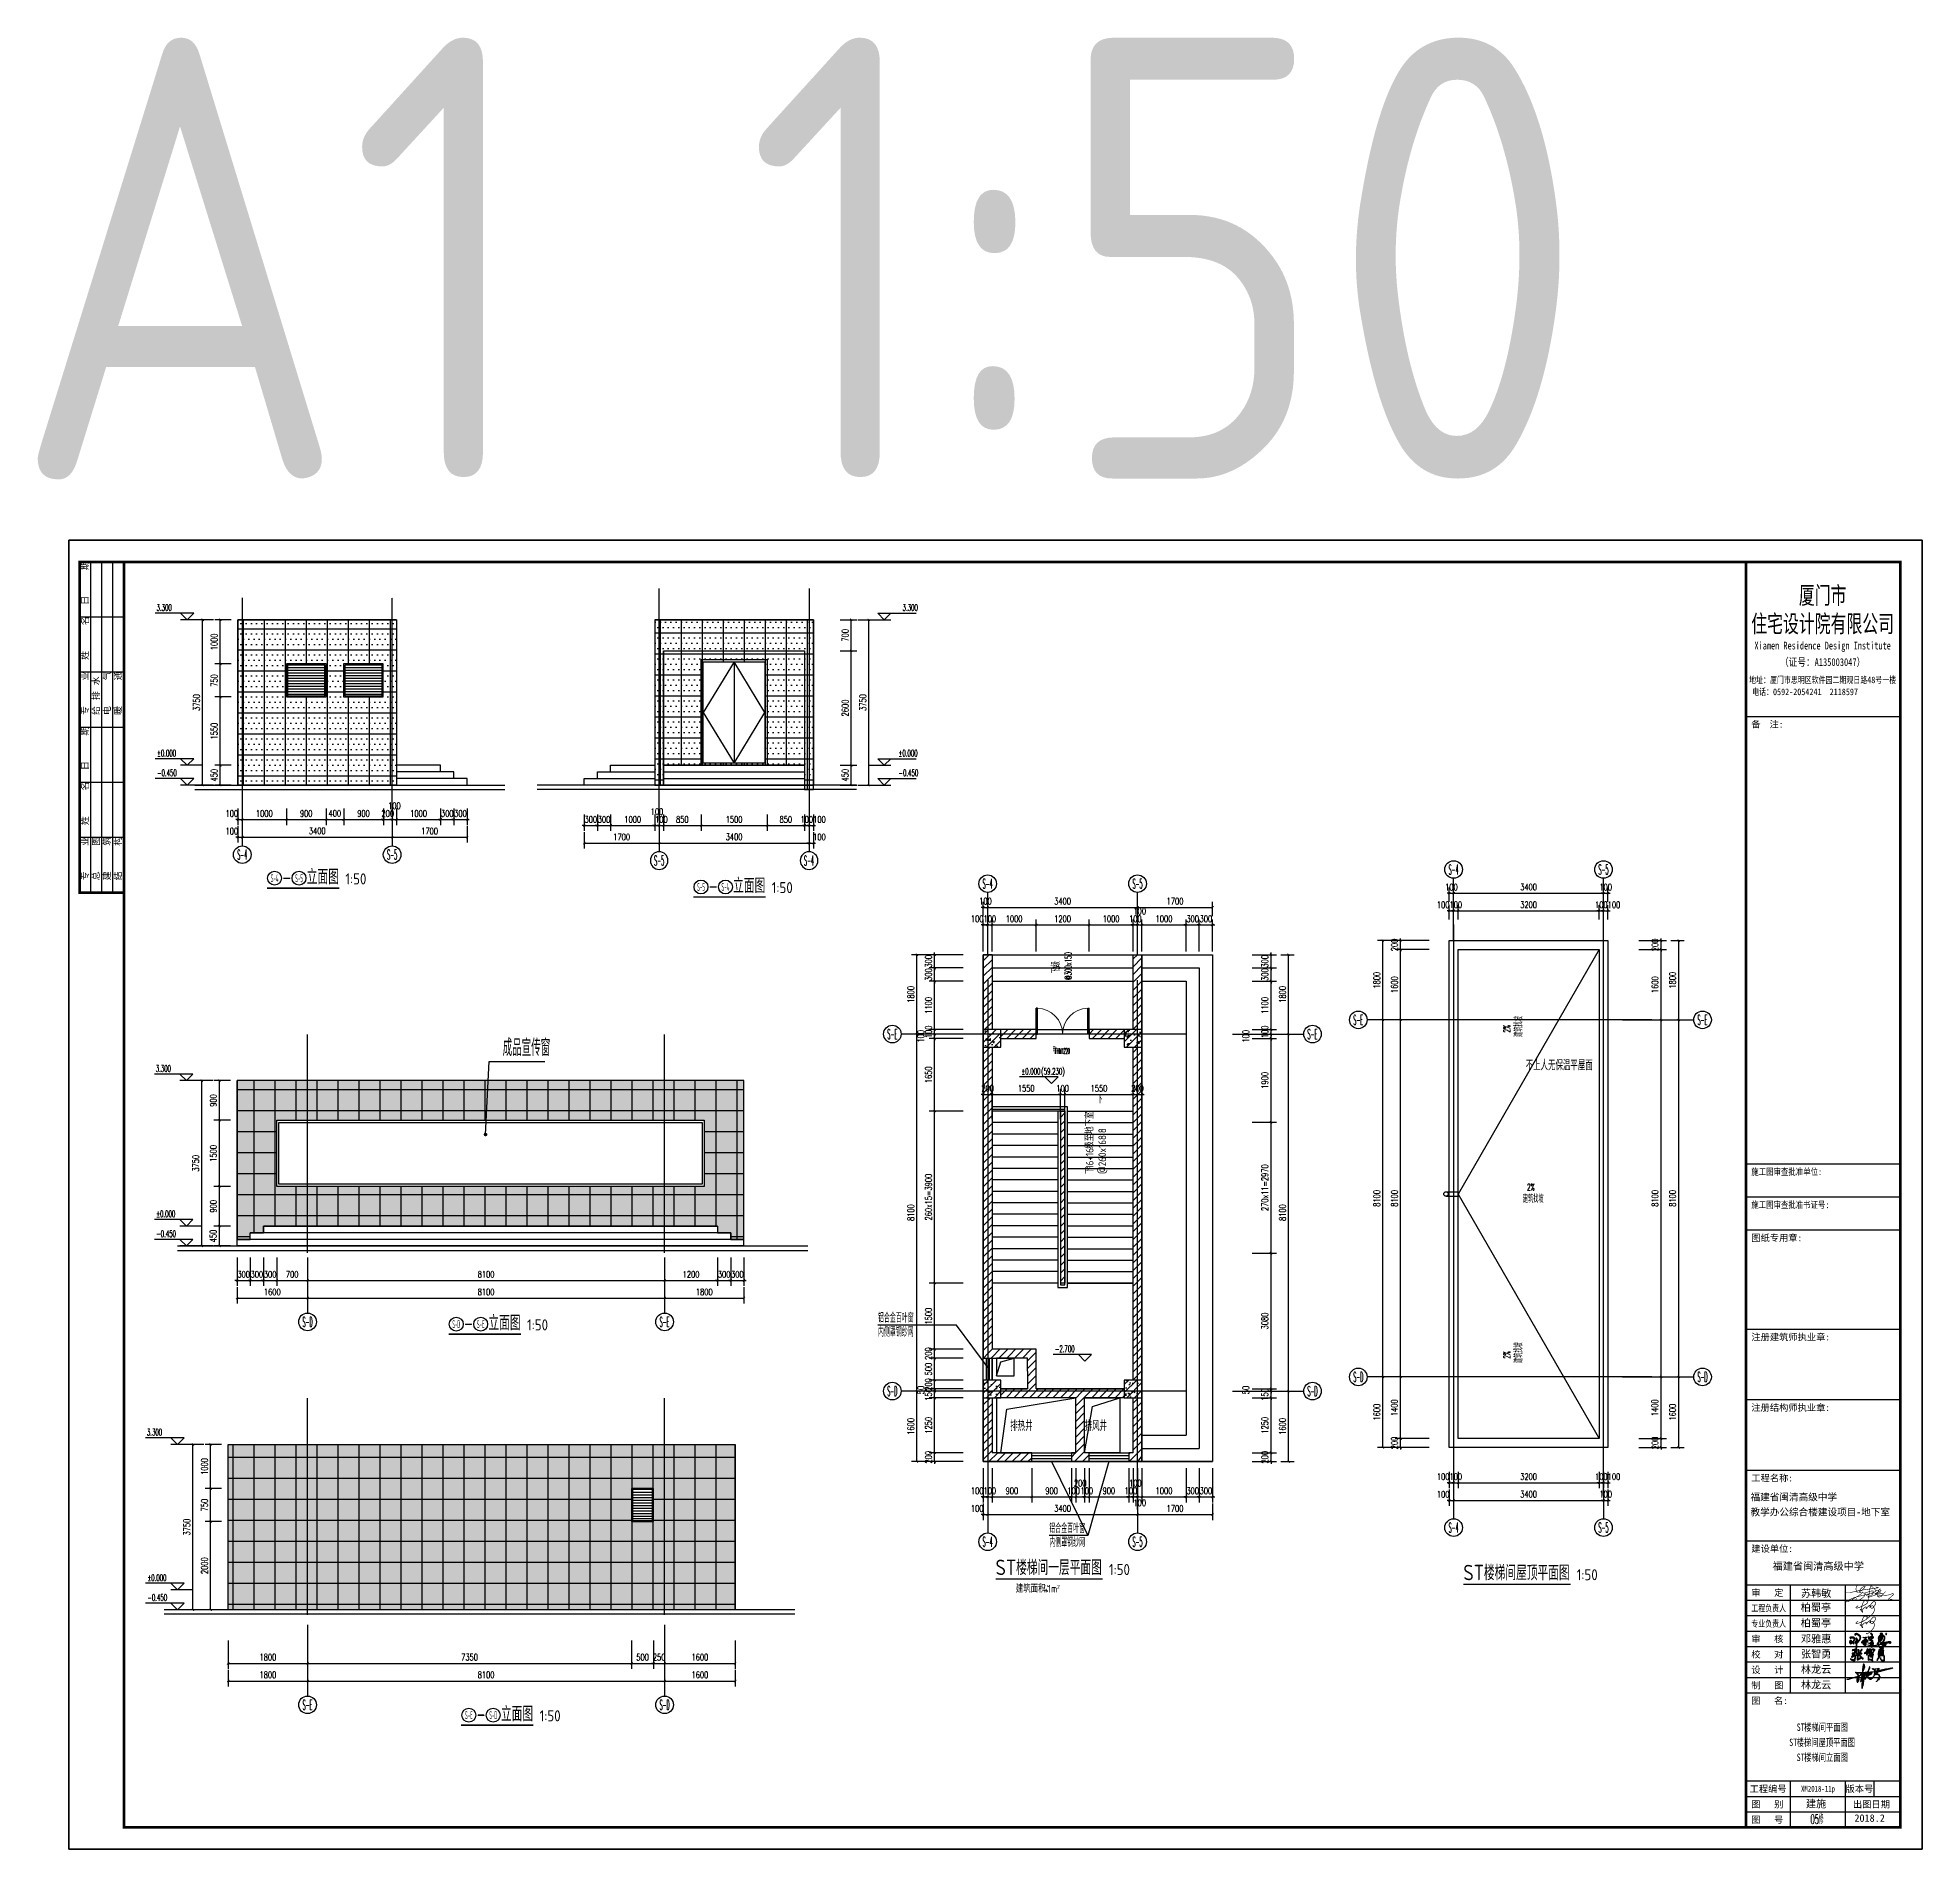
# Model space of a CAD drawing. Extents: x 0 to 2037025, y -2738621 to 0.
# Drawn here: x 957957 to 1000713, y -1519776 to -1478680 of the extents above; entities that cross this region are included whole.
import ezdxf
from ezdxf.enums import TextEntityAlignment as Align

# ---------------------------------------------------------------- set-up
doc = ezdxf.new("R2010")
doc.units = 0
doc.header["$LTSCALE"] = 10
doc.header["$MEASUREMENT"] = 0
doc.linetypes.add('DOTE', pattern=[2.42, 2, -0.2, 0.02, -0.2])
for name, color, linetype in [('AXIS', 3, 'Continuous'), ('AXIS_TEXT', 7, 'Continuous'), ('COLUMN', 4, 'Continuous'), ('DIM_ELEV', 3, 'Continuous'), ('DIM_LEAD', 3, 'Continuous'), ('DIM_SYMB', 3, 'Continuous'), ('DOTE', 1, 'DOTE'), ('lm-浅色', 155, 'Continuous'), ('PUB_DIM', 3, 'Continuous'), ('PUB_HATCH', 252, 'Continuous'), ('PUB_TEXT', 7, 'Continuous'), ('PUB_TITLE', 4, 'Continuous'), ('STAIR', 2, 'Continuous'), ('WALL', 4, 'Continuous'), ('WINDOW', 2, 'Continuous'), ('人防-砌筑墙', 4, 'Continuous'), ('图框', 142, 'Continuous'), ('批量导出图层', 1, 'Continuous'), ('排水', 5, 'Continuous')]:
    doc.layers.add(name, color=color, linetype=linetype)
doc.styles.add('_TCH_AXIS', font='COMPLEX', dxfattribs={"bigfont": 'GBCBIG'})
doc.styles.add('_TCH_DIM', font='SIMPLEX.shx', dxfattribs={"width": 0.7, "bigfont": 'GBCBIG.shx'})
doc.styles.add('_TCH_DIM_T3', font='simplex_.ttf', dxfattribs={"width": 0.705882, "bigfont": 'GBCBIG'})
doc.styles.add('_TCH_DIM_T3_T3', font='SIMPLEX', dxfattribs={"width": 0.49827, "bigfont": 'GBCBIG'})
doc.styles.add('COMPLEX', font='COMPLEX')
doc.styles.add('HZTXT', font='txt.shx', dxfattribs={"width": 0.7, "bigfont": 'hztxt.shx'})
doc.styles.get("Standard").update_dxf_attribs({"font": 'gbenor.shx', "bigfont": 'gbcbig.shx'})
doc.styles.add('图框字型一', font='')
doc.styles.add('黑体', font='simhei.ttf', dxfattribs={"width": 0.7})
doc.styles.get('图框字型一').set_extended_font_data('SimSun')
doc.dimstyles.new('_TCH_ARCH&&50', dxfattribs={"dimtxt": 148.75, "dimasz": 50, "dimexe": 125, "dimexo": 150, "dimgap": 63.125, "dimtad": 1, "dimdec": 0, "dimzin": 0, "dimdsep": 46, "dimtxsty": '_TCH_DIM_T3', "dimblk": 'ARCHTICK', "dimcen": 0.09, "dimclrt": 7, "dimazin": 2, "dimtfac": 1, "dimtdec": 0, "dimtix": 1, "dimtmove": 2, "dimatfit": 3, "dimfxl": 0, "dimtolj": 1, "dimtzin": 0, "dimarcsym": 0})
pattern_1 = [(45, (0, 89.76), (-88.388383, 88.388383), [])]
pattern_2 = [(45, (0, 0), (-88.388348, 88.388348), []), (50, (0, 0), (358.63009, -31.376067), [37.5, -412.5]), (355, (0, 0), (-69.37567, 376.09607), [30, -330]), (100.4514, (29.9, -2.6), (289.25469, 344.71977), [31.870095, -350.571056]), (46.1842, (0, 100), (533.62052, -82.75951), [56.25, -618.75]), (96.6356, (44.47, 93.1), (467.33135, 487.05894), [47.80514, -525.8565]), (351.1842, (0, 100), (467.33097, 487.0593), [45, -495]), (21, (50, 75), (298.453526, -201.309445), [37.5, -412.5]), (326, (50, 75), (121.657666, 362.57502), [30, -330]), (71.4514, (74.87, 58.22), (420.111314, 161.26525), [31.870095, -350.571056]), (37.5, (0, 0), (6.079928, 166.446927), [0, -326, 0, -335, 0, -331.25]), (7.5, (0, 0), (131.534769, 197.205856), [0, -191, 0, -318.5, 0, -126.25]), (327.5, (-111.5, 0), (266.911218, -11.277436), [0, -125, 0, -390, 0, -517.5]), (317.5, (-161.5, 0), (291.593085, 50.05249), [0, -162.5, 0, -259, 0, -367.5])]

msp = doc.modelspace()

# ---------------------------------------------------------------- texts
at = {"layer": 'DIM_ELEV', "color": 7, "style": '_TCH_DIM', "width": 0.494118}
msp.add_text('%%P0.000', height=148.75, dxfattribs=at).set_placement((980275.3, -1502202.7))
at = {"layer": 'PUB_TEXT'}
for s, height, p in [('A1', 10000, (957348.1, -1488680)), ('1:50', 10000, (974014.7, -1488680)), ('立面图', 337.59, (964061.1, -1497887.5)), ('1:50', 250, (964937.6, -1497887.5)), ('立面图', 337.59, (973734.1, -1498085.7)), ('-', 350, (963506.9, -1497887.5)), ('-', 350, (973179.9, -1498085.7)), ('1:50', 250, (974610.6, -1498085.7)), ('-', 350, (967628.5, -1508004.1)), ('立面图', 337.59, (968182.7, -1508004.1)), ('1:50', 250, (969059.2, -1508004.1)), ('ST', 350, (979687.3, -1513554.9)), ('楼梯间一层平面图', 337.59, (980154, -1513554.9)), ('1:50', 250, (982259.2, -1513554.9)), ('ST', 350, (990300.3, -1513672.2)), ('楼梯间屋顶平面图', 337.59, (990767, -1513672.2)), ('1:50', 250, (992872.2, -1513672.2)), ('建筑面积：', 168.79, (980146.9, -1513951.8)), ('41m', 175, (980761.3, -1513951.8)), ('2', 87.5, (981082.1, -1513864.3)), ('立面图', 337.59, (968467.1, -1516872.8)), ('-', 350, (967912.9, -1516872.8)), ('1:50', 250, (969343.6, -1516872.8))]:
    msp.add_text(s, height=height, dxfattribs=at).set_placement(p)
for s, height, style, width, p in [('3.300', 148.75, '_TCH_DIM', 0.494118, (960653.3, -1491683.2)), ('3.300', 148.75, '_TCH_DIM', 0.494118, (977579.2, -1491683.2)), ('%%P0.000', 148.75, '_TCH_DIM', 0.494118, (960667, -1494983.2)), ('%%P0.000', 148.75, '_TCH_DIM', 0.494118, (977488.2, -1494983.2)), ('-0.450', 148.75, '_TCH_DIM', 0.494118, (960667, -1495433.2)), ('-0.450', 148.75, '_TCH_DIM', 0.494118, (977488.2, -1495433.2)), ('成品宣传窗', 385.82, '_TCH_DIM', 0.7, (968506, -1501782.6)), ('3.300', 148.75, '_TCH_DIM', 0.494118, (960634.5, -1502136.6)), ('甲', 144.7, '_TCH_DIM_T3_T3', 0.49827, (980982.6, -1501731.1)), ('FHM1220', 127.5, '_TCH_DIM_T3_T3', 0.35172, (981035.1, -1501731.1)), ('不上人无保温平屋面', 241.13, '_TCH_DIM', 0.7, (991715.5, -1502107.5)), ('(59.230)', 148.75, '_TCH_DIM', 0.494118, (980725.3, -1502202.7)), ('下', 168.8, '_TCH_DIM', 0.7, (982001, -1502849.1)), ('%%P0.000', 148.75, '_TCH_DIM', 0.494118, (960648.1, -1505436.6)), ('-0.450', 148.75, '_TCH_DIM', 0.494118, (960648.1, -1505886.6)), ('铝合金百叶窗', 192.91, '_TCH_DIM', 0.7, (977019.9, -1507824.3)), ('内侧罩钢纱网', 192.91, '_TCH_DIM', 0.7, (977019.9, -1508144.3)), ('-2.700', 148.75, '_TCH_DIM', 0.494118, (981035.2, -1508499.3)), ('排热井', 241.13, '_TCH_DIM', 0.7, (980021.8, -1510286.3)), ('排风井', 241.13, '_TCH_DIM', 0.7, (981709.2, -1510286.3)), ('3.300', 148.75, '_TCH_DIM', 0.494118, (960434.8, -1510389)), ('铝合金百叶窗', 192.91, '_TCH_DIM', 0.7, (980907.2, -1512598.3)), ('内侧罩钢纱网', 192.91, '_TCH_DIM', 0.7, (980907.2, -1512918.3)), ('%%P0.000', 148.75, '_TCH_DIM', 0.494118, (960448.4, -1513689)), ('-0.450', 148.75, '_TCH_DIM', 0.494118, (960448.4, -1514139))]:
    msp.add_text(s, height=height, dxfattribs=dict(at, style=style, width=width)).set_placement(p)
for s, width, p, p2 in [('S-4', 0.521739, (963242.8, -1497836.6), (963421, -1497836.6)), ('S-5', 0.545455, (963797, -1497836.6), (963975.2, -1497836.6)), ('S-5', 0.545455, (972915.8, -1498034.8), (973094, -1498034.8)), ('S-4', 0.521739, (973470, -1498034.8), (973648.2, -1498034.8)), ('S-D', 0.521739, (967364.4, -1507953.2), (967542.6, -1507953.2)), ('S-E', 0.545455, (967918.6, -1507953.2), (968096.8, -1507953.2)), ('S-E', 0.545455, (967648.8, -1516821.9), (967827, -1516821.9)), ('S-D', 0.521739, (968203, -1516821.9), (968381.2, -1516821.9))]:
    msp.add_text(s, height=178.19, dxfattribs=dict(at, width=width)).set_placement(p, p2, align=Align.FIT)
at = {"layer": 'PUB_TEXT', "style": '_TCH_DIM'}
for s, height, rotation, width, p in [('级', 168.8, 90, 0.7, (981147.4, -1499748.4)), ('下', 168.8, 90, 0.7, (981147.4, -1499904.4)), ('3', 148.8, 90, 0.494118, (981147.4, -1499818.4)), ('@300x150', 148.75, 90, 0.494118, (981410.5, -1500054.8)), ('2%%%', 148.75, 90, 0.494118, (991361.9, -1501247.3)), ('建筑找坡', 168.79, 90, 0.7, (991641.9, -1501347.6)), ('建筑找坡', 168.79, 0, 0.7, (991647.4, -1505107.5)), ('2%%%', 148.75, 0, 0.494118, (991747.7, -1504827.5)), ('2%%%', 148.75, 90, 0.494118, (991361.9, -1508645.6)), ('建筑找坡', 168.79, 90, 0.7, (991641.9, -1508745.9))]:
    msp.add_text(s, height=height, rotation=rotation, dxfattribs=dict(at, width=width)).set_placement(p)
at = {"layer": 'PUB_TEXT'}
for s, height, p in [('级至地下室', 168.79, (981910.6, -1503883.6)), ('@260x168.8', 175, (982196.1, -1504458.6)), ('16+16', 175, (981910.6, -1504335.7)), ('下', 168.8, (981910.6, -1504458.6))]:
    msp.add_text(s, height=height, rotation=90, dxfattribs=at).set_placement(p)
at = {"layer": '图框'}
for s, height, style, width, p in [('ST', 168.99, '黑体', 0.7, (997862, -1517090.6)), ('楼梯间平面图', 168.99, '黑体', 0.7, (998032.2, -1517090.6)), ('ST', 168.99, '黑体', 0.7, (997691.9, -1517435.2)), ('楼梯间屋顶平面图', 168.99, '黑体', 0.7, (997862, -1517435.2)), ('ST', 168.99, '黑体', 0.7, (997862, -1517773.7)), ('楼梯间立面图', 168.99, '黑体', 0.7, (998032.2, -1517773.7)), ('05修', 212.5, '_TCH_DIM', 0.494118, (998175.9, -1519198.6))]:
    msp.add_text(s, height=height, dxfattribs=dict(at, style=style, width=width)).set_placement(p)

# ---------------------------------------------------------------- blocks, each defined once
blk = doc.blocks.new('图框A1')
at = {"layer": '图框'}
for p, q in [((1000, 43400), (1000, 58400)), ((1500, 43400), (1500, 58400)), ((2000, 43400), (2000, 58400)), ((2500, 55900), (500, 55900)), ((2500, 53400), (500, 53400)), ((76100, 51400), (83100, 51400)), ((2500, 50900), (500, 50900)), ((2500, 48400), (500, 48400)), ((2500, 45900), (500, 45900)), ((76100, 31100), (83100, 31100)), ((76100, 29600), (83100, 29600)), ((76100, 28100), (83100, 28100)), ((76100, 23600), (83100, 23600)), ((76100, 20400), (83100, 20400)), ((76100, 17200), (83100, 17200)), ((76100, 14000), (83100, 14000)), ((76100, 12000), (83100, 12000)), ((78100, 12000), (78100, 7100)), ((80600, 12000), (80600, 7100)), ((76100, 11300), (83100, 11300)), ((76100, 10600), (83100, 10600)), ((76100, 9900), (83100, 9900)), ((76100, 9200), (83100, 9200)), ((76100, 8500), (83100, 8500)), ((76100, 7800), (83100, 7800)), ((76100, 7100), (83100, 7100)), ((76100, 3100), (83100, 3100)), ((78100, 3100), (78100, 1000)), ((80600, 3100), (80600, 1000)), ((81895, 3100), (81895, 2400)), ((76100, 2400), (83100, 2400)), ((76100, 1700), (83100, 1700))]:
    blk.add_line(p, q, dxfattribs=at)
blk.add_lwpolyline([(0, 0), (84100, 0), (84100, 59400), (0, 59400)], close=True, dxfattribs=at)
at = {"layer": '图框', "const_width": 120}
for points in [[(2500, 58400), (500, 58400), (500, 43400), (2500, 43400)], [(76100, 58400), (76100, 1000)]]:
    blk.add_lwpolyline(points, dxfattribs=at)
blk.add_lwpolyline([(2500, 1000), (83100, 1000), (83100, 58400), (2500, 58400)], close=True, dxfattribs=at)
at = {"layer": '图框', "style": 'HZTXT'}
for s, p in [('日    期', (911, 56464)), ('姓    名', (911, 53964)), ('专    业', (911, 51464)), ('电    气', (1911, 51464)), ('暖    通', (2411, 51464)), ('给 排 水', (1411, 51464)), ('日    期', (911, 48964)), ('姓    名', (911, 46464)), ('专    业', (911, 43964)), ('总    图', (1411, 43964)), ('建    筑', (1911, 43964)), ('结    构', (2411, 43964))]:
    blk.add_text(s, height=300, rotation=90, dxfattribs=at).set_placement(p)
at = {"layer": '图框'}
for s, height, style, width, p in [('厦门市', 900, 'HZTXT', 0.8, (79578, 56413)), ('住宅设计院有限公司', 900, 'HZTXT', 0.8, (79578, 55123)), ('Xiamen Residence Design Institute', 350, '图框字型一', 0.75, (79578, 54436)), ('（证号：A135003047）', 350, '图框字型一', 0.8, (79578, 53688)), ('地址：厦门市思明区软件园二期观日路48号一楼', 300, '图框字型一', 0.75, (79578, 52904)), ('电话：0592-2054241  2118597', 300, '图框字型一', 0.75, (78781, 52364))]:
    blk.add_text(s, height=height, dxfattribs=dict(at, style=style, width=width)).set_placement(p, align=Align.CENTER)
at = {"layer": '图框', "style": '图框字型一'}
for s, p in [('备  注:', (76342, 50890)), ('图纸专用章:', (76342, 27590)), ('注册建筑师执业章:', (76342, 23090)), ('注册结构师执业章:', (76342, 19890)), ('工程名称:', (76342, 16690)), ('建设单位:', (76342, 13490)), ('审   定', (76342, 11490)), ('审   核', (76342, 9390)), ('校   对', (76342, 8690)), ('设   计', (76342, 7990)), ('制   图', (76342, 7290)), ('图   名:', (76342, 6590)), ('工程编号', (76264, 2590)), ('版本号', (80616, 2590)), ('图   别', (76342, 1890)), ('出图日期', (80951, 1890)), ('图   号', (76342, 1190))]:
    blk.add_text(s, height=300, dxfattribs=at).set_placement(p)
for s, width, p in [('施工图审查批准单位:', 0.8, (76342, 30590)), ('施工图审查批准书证号:', 0.8, (76342, 29090)), ('工程负责人', 0.75, (76342, 10790)), ('专业负责人', 0.75, (76342, 10090))]:
    blk.add_text(s, height=300, dxfattribs=dict(at, width=width)).set_placement(p)
blk = doc.blocks.new('zxa')
h = blk.add_hatch(color=3)
edge = h.paths.add_edge_path()
edge.add_spline(control_points=[(30358, 23637), (30352, 23637), (30336, 23637), (30283, 23629), (30246, 23731), (30106, 23672), (30027, 23808), (29924, 23903), (29922, 24058), (30044, 24170), (30193, 24242), (30335, 24341), (30487, 24322), (30625, 24328), (30787, 24326), (30975, 24327), (31180, 24326), (31369, 24327), (31560, 24324), (31769, 24347), (31984, 24254), (32202, 24175), (32396, 24042), (32654, 24000), (32755, 23751), (32874, 23558), (32851, 23338), (32869, 23143), (32816, 22953), (32766, 22764), (32706, 22573), (32605, 22388), (32512, 22193), (32382, 22009), (32299, 21785), (32118, 21610), (32011, 21405), (31650, 21189), (32179, 20604), (32326, 20872), (32422, 20920), (32554, 20887), (32528, 20756), (32513, 20614), (32361, 20525), (32332, 20341), (32204, 20368), (32072, 20331), (31987, 20545), (31852, 20707), (31727, 20886), (31603, 20964), (31485, 20969), (31406, 20837), (31240, 20780), (31091, 20663), (30921, 20558), (30739, 20453), (30556, 20414), (30408, 20334), (30283, 20380), (30133, 20353), (30022, 20484), (29882, 20598), (29821, 20779), (29717, 20946), (29740, 21138), (29737, 21321), (29727, 21484), (29760, 21661), (29841, 21853), (29883, 22064), (29975, 22318), (30230, 22240), (30465, 22287), (30697, 22193), (30923, 22079), (31117, 21886), (31321, 21683), (31501, 21354), (31698, 21491), (31806, 21637), (31907, 21843), (32082, 22047), (32160, 22349), (32358, 22669), (32419, 23049), (32508, 23448), (32227, 23614), (31991, 23778), (31729, 23876), (31466, 23925), (31213, 23911), (30993, 23918), (30776, 23913), (30585, 23949), (30386, 23794), (30351, 23650), (30335, 23584)], knot_values=[0, 0, 0, 0, 18.5738899, 49.52998099, 148.22346966, 244.18768529, 404.31036576, 534.89741377, 671.01793132, 806.96518077, 1005.48629613, 1177.15417457, 1297.8833807, 1449.56887395, 1595.06326662, 1783.8961476, 2012.97216263, 2211.09189054, 2350.39498657, 2585.6621022, 2829.41692948, 3037.51856026, 3278.40779302, 3537.71338469, 3744.67729337, 4036.83468196, 4198.73228831, 4393.35388099, 4619.34844902, 4782.70672842, 4982.49414887, 5217.80233384, 5411.75234916, 5631.32841254, 5891.48357786, 6115.83899794, 6369.08453872, 6589.72597919, 7221.09251601, 7310.43684917, 7423.77054109, 7535.32216573, 7614.99739829, 7772.62386725, 7953.58150028, 8113.33304943, 8187.74407954, 8304.67550224, 8479.29317063, 8745.52702998, 8985.45535634, 9116.20757226, 9172.31976358, 9320.30628746, 9513.02590276, 9691.61007969, 9884.08646338, 10115.98863223, 10310.91138884, 10449.90832452, 10592.77230701, 10687.64533626, 10881.94612793, 11046.15198403, 11231.86980386, 11441.13552954, 11617.68299628, 11790.96110288, 11994.9977912, 12100.82279667, 12331.45373488, 12606.50066571, 12789.08760723, 13011.32576928, 13260.0999922, 13521.28560476, 13729.06395946, 14025.10508255, 14309.27983376, 14684.08842096, 14793.7000269, 14953.52561497, 15237.64085122, 15476.29623523, 15744.59485701, 16159.77741118, 16573.88921505, 16946.70329117, 17203.57509831, 17453.26105781, 17834.36031992, 18021.67541899, 18252.33018428, 18590.82321779, 18682.1803763, 18907.24276238, 19146.13609009, 19346.352833, 19346.352833, 19346.352833, 19346.352833], degree=3, periodic=0)
edge = h.paths.add_edge_path(flags=16)
edge.add_spline(control_points=[(30039, 21724), (30037, 21732), (30030, 21769), (30071, 21823), (30081, 21907), (30152, 21933), (30210, 21966), (30293, 21963), (30366, 21927), (30449, 21896), (30528, 21843), (30636, 21816), (30702, 21723), (30774, 21664), (30860, 21630), (30888, 21551), (30966, 21486), (31056, 21438), (31123, 21357), (31218, 21314), (31291, 21272), (31393, 21169), (31314, 21154), (31293, 21103), (31231, 21080), (31176, 21037), (31110, 20982), (31050, 20927), (30953, 20895), (30884, 20822), (30791, 20768), (30712, 20737), (30640, 20723), (30571, 20677), (30485, 20678), (30402, 20689), (30341, 20744), (30268, 20682), (30172, 20770), (30142, 20866), (30068, 20940), (30020, 21026), (29975, 21147), (29949, 21301), (29939, 21461), (29984, 21613), (30024, 21705), (30045, 21753)], knot_values=[0, 0, 0, 0, 24.09538237, 112.96020042, 186.78025402, 256.51942945, 318.16490629, 389.9379551, 492.13475242, 560.45375949, 655.43404576, 777.19110423, 876.56818014, 987.23143401, 1056.9704413, 1139.05110841, 1221.52386722, 1356.73272161, 1439.20548042, 1535.63239272, 1650.07440504, 1752.10081483, 1792.21796393, 1838.91412449, 1906.10599428, 1979.09907839, 2049.15129906, 2164.56172896, 2216.78377981, 2351.32724276, 2455.93583777, 2539.23594529, 2604.54707088, 2674.09716605, 2782.12934169, 2849.59693259, 2927.34355301, 2985.09576998, 3083.03911455, 3233.24177269, 3303.28605045, 3390.43363875, 3527.56369998, 3688.75963209, 3859.13799371, 4001.22179558, 4159.40820613, 4159.40820613, 4159.40820613, 4159.40820613], degree=3, periodic=0)
h = blk.add_hatch(color=3)
edge = h.paths.add_edge_path()
edge.add_spline(control_points=[(32896, 25762), (32894, 25777), (32888, 25817), (32828, 25874), (32863, 25975), (32808, 26072), (32845, 26204), (32990, 26276), (33171, 26306), (33328, 26398), (33538, 26445), (33778, 26465), (34051, 26397), (34361, 26361), (34660, 26240), (35028, 26066), (35363, 25798), (35748, 25543), (35908, 25201), (36207, 25150), (36249, 24899), (36410, 24677), (36384, 24379), (36424, 24075), (36362, 23785), (36295, 23498), (36206, 23210), (36088, 22885), (35840, 22586), (35643, 22188), (35288, 21916), (35051, 21523), (34780, 21305), (34584, 21032), (34353, 20960), (34151, 20821), (33981, 19803), (34184, 18059), (33690, 16254), (34075, 15381), (34033, 15324), (34070, 15257), (34059, 15166), (34096, 15062), (34071, 14953), (34123, 14850), (34042, 14762), (33935, 14684), (33801, 14691), (33646, 14737), (33665, 14911), (33729, 15060), (33613, 15250), (33618, 15662), (33547, 16064), (33551, 16423), (33553, 16602), (33529, 16824), (33541, 17099), (33528, 17385), (33567, 17675), (33611, 17993), (33668, 18331), (33634, 18674), (33628, 19025), (33697, 19399), (33686, 19820), (33650, 20202), (33874, 20728), (33669, 20736), (33633, 20715), (33592, 20726), (33558, 20719), (33522, 20745), (33475, 20735), (33413, 20745), (33365, 20758), (33328, 20817), (33265, 20831), (33205, 20874), (33168, 20918), (33109, 20965), (33063, 21034), (33035, 21105), (33026, 21167), (33025, 21223), (32990, 21287), (32990, 21368), (33006, 21444), (33008, 21527), (32987, 21596), (33024, 21658), (33090, 21657), (33152, 21639), (33219, 21644), (33255, 21606), (33258, 21565), (33219, 21546), (33236, 21493), (33210, 21439), (33219, 21370), (33256, 21315), (33297, 21256), (33300, 21179), (33345, 21117), (33410, 21070), (33429, 20980), (33521, 20947), (33595, 20957), (33663, 20951), (33739, 20971), (33727, 21043), (33728, 21110), (33746, 21208), (33708, 21337), (33775, 21449), (33760, 21547), (33697, 21594), (33712, 21695), (33693, 21809), (33694, 21982), (33681, 22142), (33684, 22292), (33680, 22404), (33707, 22565), (33701, 22711), (33701, 22827), (33702, 22883), (33645, 22913), (33663, 22974), (33591, 23001), (33597, 23084), (33600, 23150), (33610, 23220), (33602, 23291), (33630, 23357), (33626, 23436), (33570, 23429), (33534, 23463), (33502, 23516), (33527, 23605), (33542, 23694), (33467, 23778), (33535, 23818), (33599, 23821), (33660, 23783), (33741, 23805), (33817, 23773), (33866, 23713), (33941, 23729), (33927, 23658), (33949, 23605), (33891, 23505), (33980, 23524), (34023, 23480), (34060, 23429), (34127, 23404), (34195, 23393), (34243, 23343), (34299, 23312), (34306, 23247), (34355, 23209), (34390, 23157), (34421, 23099), (34478, 23056), (34496, 22986), (34522, 22920), (34539, 22846), (34537, 22764), (34567, 22686), (34550, 22606), (34549, 22529), (34549, 22446), (34500, 22377), (34500, 22284), (34443, 22225), (34423, 22136), (34325, 22111), (34272, 22015), (34192, 21977), (34128, 21903), (34176, 21863), (34182, 21818), (34225, 21781), (34225, 21716), (34179, 21669), (34192, 21622), (34185, 21570), (34134, 21571), (34152, 21515), (34142, 21453), (34172, 21352), (34074, 21167), (34172, 21182), (34210, 21238), (34292, 21315), (34402, 21424), (34542, 21520), (34642, 21643), (34778, 21745), (34886, 21939), (35060, 22074), (35166, 22234), (35252, 22331), (35315, 22441), (35380, 22546), (35453, 22652), (35547, 22741), (35604, 22874), (35675, 23017), (35785, 23169), (35835, 23354), (35926, 23535), (35970, 23744), (35981, 23981), (36014, 24230), (35990, 24459), (35901, 24665), (35801, 24823), (35674, 24976), (35495, 25088), (35348, 25271), (35153, 25376), (35060, 25526), (34929, 25584), (34823, 25662), (34726, 25738), (34640, 25817), (34523, 25889), (34390, 25956), (34227, 25960), (34092, 26013), (33946, 26063), (33808, 26067), (33680, 26067), (33578, 26064), (33491, 26073), (33401, 26044), (33340, 25966), (33208, 25939), (33236, 25790), (33204, 25680), (33238, 25560), (33170, 25466), (32990, 25468), (32986, 25679), (32910, 25775), (32873, 25821)], knot_values=[0, 0, 0, 0, 43.58874471, 119.73770717, 222.02701563, 321.26586521, 439.48633318, 583.07875727, 777.42255526, 993.23055373, 1117.34882558, 1418.93228248, 1705.97732487, 1956.39992068, 2352.46886664, 2662.07920749, 3176.428662, 3633.45615064, 4042.37874747, 4198.90613517, 4454.5733603, 4694.15102071, 5017.64178566, 5302.65944037, 5615.43727478, 5896.11705296, 6187.45575076, 6521.65112335, 6923.34674565, 7340.24409442, 7836.76026697, 8232.75722113, 8697.95253956, 8875.27355133, 9216.24978302, 9404.22422259, 9564.89139483, 12189.79586082, 14783.15511065, 14830.7737581, 14891.89179206, 14964.08847446, 15034.70198494, 15161.80049114, 15285.08117921, 15356.56890158, 15479.72534551, 15587.49056109, 15754.07451384, 15867.95992072, 16011.46404954, 16189.46227783, 16344.45347034, 16625.73746514, 17409.88684748, 17569.35433301, 17699.82777395, 17946.70405138, 18236.64497785, 18526.58580816, 18803.55339306, 19111.08615758, 19490.51320401, 19824.26065402, 20143.19562505, 20537.02767572, 20971.93901733, 21349.14121765, 21881.96070149, 21901.98395196, 21943.791925, 21999.85745761, 22023.88551501, 22041.79279196, 22126.27104282, 22154.58815311, 22233.46286236, 22259.09539489, 22359.43779228, 22408.31097781, 22481.91257354, 22530.1218878, 22633.42693967, 22727.12129247, 22755.42096616, 22819.95404516, 22892.10852002, 22968.25429518, 23057.11705712, 23125.1532291, 23217.2892232, 23260.58738924, 23321.18865297, 23390.31881742, 23463.39623605, 23505.95116959, 23533.96606961, 23570.8738217, 23610.89509369, 23676.04639517, 23744.55239105, 23809.09482475, 23873.63735573, 23956.14642951, 24028.31005878, 24096.25008303, 24193.06384471, 24271.93855397, 24360.04156179, 24416.10709441, 24486.0387317, 24546.20401332, 24602.23381333, 24694.63062823, 24838.2597497, 24983.11745333, 25062.1356747, 25110.24410645, 25201.18433275, 25332.70435158, 25468.51226929, 25712.99834157, 25817.05987956, 25916.59694851, 26048.50608886, 26306.43738611, 26347.15712674, 26402.19992453, 26460.1550561, 26505.62522684, 26553.73773344, 26646.02025967, 26714.03736239, 26759.50743746, 26859.14741056, 26915.11338518, 26989.73471575, 27021.74731899, 27060.68420346, 27131.51150621, 27195.49719111, 27326.7832411, 27399.88387023, 27445.14639457, 27517.72441528, 27593.61154015, 27643.61696507, 27759.65164559, 27814.90285195, 27869.97888115, 27919.9528582, 27974.4343376, 28065.93616563, 28115.94159925, 28171.1928056, 28241.95111384, 28303.26154159, 28378.52206255, 28440.92362455, 28510.82236638, 28553.39314156, 28623.50161806, 28684.54565874, 28743.06061237, 28820.96239304, 28888.46082941, 28950.1928092, 29035.12406568, 29116.17154863, 29193.46506234, 29277.4115802, 29354.73929451, 29425.85387469, 29519.71719621, 29598.63874688, 29688.09809526, 29755.78562265, 29851.37979366, 29956.21948796, 30061.85914882, 30132.54625416, 30181.6936471, 30219.37617275, 30263.17156844, 30343.65132838, 30378.4790327, 30449.37450824, 30479.9163987, 30514.60712382, 30556.45658745, 30611.18281653, 30711.02974692, 30901.39852627, 30920.99226979, 30982.51601421, 31089.55951171, 31265.02880158, 31443.58114846, 31596.15821128, 31735.22977297, 31949.03451367, 32247.0926717, 32385.69873675, 32520.63879293, 32634.74334701, 32765.49745181, 32891.17946399, 33018.97310008, 33149.14903216, 33320.64102206, 33498.91302398, 33706.53437483, 33886.69789192, 34106.76834386, 34339.59642434, 34598.84894431, 34859.45531073, 35017.01303667, 35267.16760948, 35417.47435869, 35611.12641173, 35892.5761664, 36110.07454898, 36260.3812982, 36400.26190539, 36529.00814187, 36656.37538707, 36769.28640193, 36879.64647568, 37066.86113659, 37207.5478199, 37360.65345994, 37499.12896155, 37665.46109709, 37771.57514967, 37884.32140406, 37970.53885123, 38033.45279267, 38156.78994809, 38263.71303517, 38363.35250346, 38535.80538988, 38622.2228696, 38712.39195139, 38845.0344191, 39038.28677532, 39216.77912672, 39216.77912672, 39216.77912672, 39216.77912672], degree=3, periodic=0)
edge = h.paths.add_edge_path(flags=16)
edge.add_spline(control_points=[(33977, 23242), (33975, 23216), (33966, 23133), (34030, 22954), (34079, 22664), (34037, 22425), (34105, 22051), (34284, 22216), (34416, 22452), (34411, 22854), (34221, 23192), (34037, 23230), (33977, 23242)], knot_values=[0, 0, 0, 0, 78.25705012, 246.43322763, 566.40647191, 904.79923679, 1155.81732487, 1240.75856428, 1515.85052318, 2001.94464072, 2372.99729406, 2550.87725369, 2550.87725369, 2550.87725369, 2550.87725369], degree=3, periodic=0)
h = blk.add_hatch(color=3)
edge = h.paths.add_edge_path()
edge.add_spline(control_points=[(37795, 24241), (37807, 24215), (37842, 24142), (37869, 23971), (38085, 24014), (38225, 24199), (38675, 24139), (39208, 24122), (39668, 24307), (40034, 24116), (39725, 23960), (39545, 23865), (39626, 23553), (39516, 23718), (39387, 23721), (39075, 23727), (39326, 23321), (38689, 23072), (38326, 22020), (37137, 21796), (36895, 20968), (37251, 20860), (37682, 20736), (38078, 21155), (38587, 20832), (37985, 20495), (37921, 19938), (38195, 19945), (38479, 20072), (38420, 20505), (38912, 20565), (38643, 19987), (38614, 19580), (38880, 19311), (39079, 19150), (39338, 19083), (39534, 19383), (39701, 19890), (39839, 20559), (39585, 21585), (40335, 21483), (40637, 21462), (40762, 21454)], knot_values=[0, 0, 0, 0, 86.90399381, 248.84009517, 420.51421107, 585.8814285, 928.61797586, 1611.98757867, 2251.60498135, 2352.99236873, 2628.9956518, 2861.28226504, 3028.61711471, 3137.3219258, 3228.481745, 3440.2431069, 3819.24418327, 3957.57438055, 5264.09214685, 6834.56102656, 7107.72596288, 7365.91975306, 7762.9140359, 8474.00841701, 8588.00576164, 9377.74621208, 9666.14068053, 9876.74240849, 10033.15434409, 10576.61014582, 10717.61453799, 11233.12381714, 11697.50821988, 12024.46479928, 12276.1682094, 12498.91384276, 12699.42462499, 13235.90722526, 14129.9130998, 14917.73702996, 15479.41054266, 15873.20477201, 15873.20477201, 15873.20477201, 15873.20477201], degree=3, periodic=0)
edge.add_spline(control_points=[(40762, 21454), (40765, 21495), (40782, 21678), (40848, 22158), (40279, 22595), (40156, 23244), (39773, 23373), (39743, 23662), (40055, 23615), (39991, 23961), (40283, 24068), (40325, 24415), (39907, 24644), (39317, 24466), (38670, 24490), (38100, 24520), (37886, 24324), (37795, 24241)], knot_values=[0, 0, 0, 0, 9.1108167, 40.52221028, 103.0431769, 152.07565111, 173.74327442, 185.51853107, 199.99757828, 220.53246507, 238.14911828, 262.18741627, 279.09025176, 335.34712297, 392.25001521, 428.76360842, 455.48904829, 455.48904829, 455.48904829, 455.48904829], degree=3, periodic=0)
edge = h.paths.add_edge_path(flags=17)
edge.add_spline(control_points=[(39739, 23159), (39737, 23160), (39678, 23221), (39764, 22647), (39704, 22391), (39733, 22010), (39722, 21717), (39965, 21800), (40194, 21852), (40496, 21736), (40708, 21929), (40470, 22172), (40262, 22447), (39993, 22820), (39815, 23057), (39734, 23164)], knot_values=[0, 0, 0, 0, 5.9224255, 249.31344791, 843.80270855, 1321.0752704, 1422.93751274, 1532.57614767, 1905.21366129, 2236.25937478, 2381.38681624, 2594.45363632, 3043.24296123, 3532.94027846, 3936.26825282, 3936.26825282, 3936.26825282, 3936.26825282], degree=3, periodic=0)
edge = h.paths.add_edge_path(flags=16)
edge.add_spline(control_points=[(37485, 21270), (37477, 21261), (37462, 21245), (37399, 21207), (37558, 21230), (37672, 21230), (37952, 21382), (38277, 21297), (38527, 21539), (38675, 21820), (38917, 22067), (38944, 22394), (39093, 22416), (39194, 22346), (39038, 22129), (38981, 21894), (38511, 21302), (39597, 21621), (39266, 22215), (39579, 22890), (39080, 22891), (38882, 22541), (38590, 22190), (38203, 21920), (37832, 21612), (37600, 21383), (37465, 21249)], knot_values=[0, 0, 0, 0, 37.64648666, 70.91844887, 164.10157036, 284.64473012, 530.89759014, 1015.67836409, 1166.53671745, 1530.08816317, 1960.26660138, 2233.99098037, 2294.26246282, 2384.77305112, 2525.72964993, 2927.36880422, 3320.09248038, 4016.75981945, 4403.47532916, 5164.1301746, 5297.24883557, 5716.01917518, 6230.57763923, 6704.48418581, 7110.88119978, 7680.95033652, 7680.95033652, 7680.95033652, 7680.95033652], degree=3, periodic=0)
edge = h.paths.add_edge_path(flags=16)
edge.add_spline(control_points=[(39004, 21292), (38991, 21286), (38938, 21263), (39068, 21114), (39072, 20926), (38977, 20735), (38987, 20373), (38979, 20016), (39061, 19634), (39329, 19521), (39357, 20281), (39322, 20624), (39530, 21380), (39176, 21384), (39046, 21315), (38987, 21283)], knot_values=[0, 0, 0, 0, 38.74026552, 154.00184101, 402.95805598, 626.40976226, 765.62358304, 1478.21525598, 1729.76799713, 1866.98668788, 2169.90569671, 3286.08428461, 3644.56215738, 3892.28710608, 4101.06678929, 4101.06678929, 4101.06678929, 4101.06678929], degree=3, periodic=0)
h = blk.add_hatch(color=3)
edge = h.paths.add_edge_path()
edge.add_spline(control_points=[(40725, 22429), (40726, 22405), (40737, 22179), (40870, 21430), (40672, 20218), (40581, 19035), (40722, 18409), (40941, 18110), (41236, 18548), (41195, 19069), (41189, 19739), (41348, 20350), (41572, 20686), (41530, 20998), (41328, 20986), (41240, 20787), (41259, 20510), (41263, 20114), (41184, 19856), (40975, 19454), (40980, 20335), (41085, 20959), (41103, 22209), (41300, 23034), (41096, 23638), (41133, 23952), (41071, 24221), (40856, 24395), (41065, 24644), (41311, 24749), (41557, 24994), (41477, 25282), (41187, 25296), (40908, 25050), (40625, 24689), (40389, 24361), (40247, 24112), (40294, 23931), (40528, 23916), (40543, 24173), (40748, 24132), (40878, 24033), (40925, 23773), (40830, 23339), (40706, 22828), (40726, 22438), (40732, 22305)], knot_values=[0, 0, 0, 0, 72.68846173, 678.85554358, 2262.00775394, 3759.89658708, 4075.46196109, 4311.82952854, 4596.4451668, 5212.88135941, 6006.25593447, 6548.63063418, 7085.19110483, 7205.21216454, 7357.7097277, 7523.95924266, 7799.93106211, 8205.0488453, 8629.70150238, 8855.78914479, 9020.97842173, 10480.01981199, 11458.76142229, 12587.95650358, 12967.5060533, 13331.01527305, 13512.21468422, 13799.85591583, 13953.79844622, 14351.7137659, 14659.12403798, 14887.5784034, 15050.88034278, 15426.23614049, 15945.61007323, 16440.57531065, 16650.09630093, 16772.76863657, 16928.26338842, 17163.55214067, 17273.67453882, 17465.40622619, 17632.99045141, 18025.15215985, 18796.97858551, 19193.21409658, 19193.21409658, 19193.21409658, 19193.21409658], degree=3, periodic=0)
h = blk.add_hatch(color=3)
edge = h.paths.add_edge_path()
edge.add_spline(control_points=[(42477, 26375), (42475, 26375), (42472, 26375), (42464, 26376), (42430, 26344), (42406, 26528), (42458, 26609), (42579, 26809), (42877, 26592), (43241, 26446), (43481, 25996), (43616, 25527), (43492, 25163), (43277, 24830), (43002, 24820), (42947, 24531), (43046, 24638), (43273, 24552), (43594, 24612), (43945, 24536), (44207, 24315), (44111, 23970), (43853, 23825), (43615, 23676), (43363, 23656), (42810, 23959), (42876, 22633), (43473, 22408), (43896, 22171), (43770, 21764), (43666, 21472), (43459, 21225), (43116, 21161), (43131, 20711), (43712, 21031), (44147, 20892), (44192, 20595), (43988, 20287), (43703, 19867), (43059, 19730), (43267, 18929), (43430, 19256), (43854, 19223), (44567, 19226), (45372, 19059), (45838, 19399), (46047, 19360), (46001, 19172), (45854, 18993), (45471, 18917), (44939, 18843), (44360, 18736), (43261, 19007), (43441, 18571), (43313, 18455), (43392, 18269), (43234, 18242), (43119, 18300), (42908, 18364), (42982, 18956), (42196, 18539), (41812, 18649), (41545, 18716), (41540, 18911), (41513, 19125), (41787, 19124), (42197, 19286), (42920, 19408), (43020, 20553), (42496, 20352), (42200, 20297), (41926, 20362), (41678, 20422), (41767, 20771), (42252, 20887), (42962, 21209), (42987, 22061), (42694, 22361), (42523, 22360), (42305, 22436), (42058, 22475), (41784, 22508), (41745, 22765), (42019, 22979), (42378, 22956), (42987, 22558), (42547, 23490), (42837, 24058), (42431, 24141), (42077, 23986), (41724, 23716), (41415, 23768), (41202, 23805), (41208, 24003), (41430, 24344), (41961, 24531), (42592, 24351), (42750, 24752), (43095, 25026), (43304, 25636), (42942, 26117), (42631, 26287), (42453, 26383)], knot_values=[0, 0, 0, 0, 4.15968247, 11.09261728, 21.07226778, 126.13819244, 297.0281011, 427.33340932, 710.72241476, 1120.05368865, 1698.42668016, 2115.28401726, 2555.96279717, 2813.90014856, 3240.03952408, 3311.3872814, 3366.97734306, 3535.15512015, 3994.25274707, 4328.16429379, 4597.77115076, 4908.1710467, 5211.95543801, 5471.89132071, 5742.81975013, 5940.37321922, 7137.24464511, 7374.88250243, 7936.049346, 8283.37173584, 8507.54355445, 8882.9967766, 9220.82021339, 9335.28628016, 10032.93333198, 10346.15239821, 10589.08756633, 10798.53108454, 11439.92799575, 12072.93123008, 12510.62898538, 12585.68245983, 13014.99070183, 13567.25295494, 14891.66317524, 15148.81464154, 15257.52021741, 15413.95719481, 15584.66875564, 15969.91073402, 16507.44092268, 17164.75665957, 18118.0039632, 18213.94545021, 18411.39806523, 18546.67607422, 18665.39324351, 18764.16997805, 18955.29129576, 19240.73963614, 20059.59113633, 20410.05891239, 20591.21114185, 20769.42772254, 20960.91345826, 21087.27489561, 21461.9185032, 22369.87773863, 23121.3047129, 23349.77783138, 23817.06833789, 24035.77726665, 24227.89382972, 24453.22666838, 24841.50880242, 25649.54078425, 26641.50135744, 26720.01010983, 26868.82564687, 27120.83116741, 27411.63109233, 27648.00033742, 27842.70390836, 28024.25607366, 28602.25347542, 28873.75968381, 29761.52821454, 30181.12147041, 30373.54696625, 30796.59590099, 31370.59720618, 31559.54358895, 31762.68772023, 31898.89983258, 32063.9588475, 32977.93619449, 33457.61147986, 33565.13498144, 34196.2997073, 34791.29758921, 35249.90227869, 35857.25112894, 35857.25112894, 35857.25112894, 35857.25112894], degree=3, periodic=0)
edge = h.paths.add_edge_path(flags=16)
edge.add_spline(control_points=[(43255, 24218), (43249, 24213), (43224, 24189), (43194, 24090), (43268, 23903), (43518, 23896), (43739, 23943), (43889, 24276), (43483, 24236), (43310, 24215), (43239, 24206)], knot_values=[0, 0, 0, 0, 22.37829211, 102.46065492, 294.14733331, 523.86479657, 765.62368371, 969.79668411, 1310.06591916, 1545.1768016, 1545.1768016, 1545.1768016, 1545.1768016], degree=3, periodic=0)
edge = h.paths.add_edge_path(flags=16)
edge.add_spline(control_points=[(43142, 22094), (43135, 22103), (43102, 22141), (43100, 21975), (43115, 21880), (43143, 21743), (43123, 21550), (43264, 21607), (43378, 21680), (43455, 21893), (43308, 22076), (43183, 22091), (43129, 22097)], knot_values=[0, 0, 0, 0, 27.59112541, 127.0431422, 269.20032865, 409.20926446, 568.42898194, 646.52843385, 774.40770142, 1001.1632291, 1215.26810272, 1373.24820642, 1373.24820642, 1373.24820642, 1373.24820642], degree=3, periodic=0)
edge = h.paths.add_edge_path(flags=16)
edge.add_spline(control_points=[(43168, 20529), (43169, 20511), (43176, 20399), (43184, 20259), (43118, 19821), (43240, 19967), (43320, 20096), (43561, 20197), (43690, 20375), (43932, 20571), (43712, 20666), (43517, 20626), (43245, 20682), (43178, 20553), (43164, 20525)], knot_values=[0, 0, 0, 0, 51.86766434, 331.35346164, 628.38997054, 674.82060122, 829.50255408, 1108.08676604, 1374.10568972, 1600.00004734, 1714.32926605, 1935.38929216, 2262.9979845, 2352.98419903, 2352.98419903, 2352.98419903, 2352.98419903], degree=3, periodic=0)
h = blk.add_hatch(color=3)
edge = h.paths.add_edge_path()
edge.add_spline(control_points=[(49069, 26635), (49073, 26636), (49090, 26643), (49043, 26680), (49146, 26708), (49213, 26695), (49345, 26709), (49396, 26519), (49308, 26330), (49492, 26159), (49678, 26212), (49797, 26064), (49836, 25932), (49747, 25792), (49605, 25859), (49426, 25748), (49597, 25539), (49425, 25462), (49429, 25285), (49598, 25321), (49827, 25191), (50226, 25188), (50598, 24945), (50942, 24733), (51032, 24377), (51034, 23941), (50945, 23442), (50898, 22853), (50711, 22411), (50480, 21937), (50258, 21561), (50018, 21136), (49678, 20940), (49581, 20610), (49285, 20536), (49418, 20328), (49340, 20122), (49529, 19913), (49770, 19734), (50162, 19602), (50594, 19581), (51057, 19618), (51343, 19956), (51563, 20249), (51640, 20856), (50838, 20464), (50391, 20354), (49910, 20104), (49669, 20164), (49441, 20236), (49462, 20481), (49575, 20627), (49740, 20678), (49869, 20662), (50024, 20645), (50044, 20819), (50209, 20709), (50219, 20938), (50478, 20920), (50750, 21059), (51106, 20904), (51479, 21173), (52107, 21270), (52865, 21415), (53656, 21478), (54180, 21492), (54515, 21407), (54692, 21296), (54798, 21107), (54707, 20874), (54459, 20756), (54247, 20628), (54018, 20591), (53923, 20696), (53809, 20804), (53960, 20956), (54358, 21091), (53490, 21005), (52975, 20997), (52424, 20805), (51564, 20842), (51916, 20440), (51952, 20103), (51710, 19713), (51424, 19344), (50922, 19165), (50359, 19148), (49739, 19276), (49032, 19527), (49018, 20657), (47993, 19579), (47289, 19459), (46782, 19551), (46444, 19839), (46476, 20260), (46542, 20637), (46671, 20885), (46843, 21170), (46972, 20986), (47185, 20917), (47164, 20606), (46961, 20423), (46906, 20208), (46881, 19973), (47018, 19859), (47250, 19866), (47565, 19888), (47983, 20063), (48330, 20319), (48846, 20298), (48835, 20561), (48706, 20563), (48568, 20655), (48406, 20833), (48419, 21064), (48587, 21256), (48694, 21028), (48819, 20893), (49042, 20761), (49254, 20935), (49489, 21153), (49738, 21528), (50065, 21972), (50275, 22548), (50562, 23200), (50661, 23857), (50648, 24645), (50095, 24793), (49758, 24823), (49651, 25002), (49392, 24818), (49490, 24451), (49177, 23917), (49555, 23864), (49756, 23751), (49691, 23564), (49652, 23433), (49525, 23376), (49404, 23423), (49309, 23326), (49236, 23168), (49444, 23128), (49468, 22965), (49484, 22771), (49292, 22782), (48971, 22863), (49166, 22660), (48984, 22603), (49063, 22455), (48962, 22355), (48830, 22232), (48666, 22064), (48707, 21833), (48541, 21775), (48433, 21881), (48299, 22034), (48371, 22255), (48604, 22507), (48405, 22519), (48312, 22513), (48199, 22466), (48120, 22526), (48010, 22628), (48160, 22642), (48283, 22692), (48206, 22850), (48098, 22768), (48040, 22705), (47902, 22723), (48052, 22980), (48202, 23128), (48517, 23213), (48889, 23184), (49067, 23578), (48905, 23811), (48666, 23775), (48466, 23827), (48199, 23805), (48183, 24036), (48155, 24280), (48449, 24271), (48687, 24305), (49078, 23963), (49009, 24497), (49324, 25040), (48791, 25024), (48469, 25008), (48018, 24971), (47826, 24613), (47836, 24361), (47808, 24156), (47720, 24114), (47614, 24105), (47510, 24270), (47407, 24037), (47646, 23770), (47518, 23094), (47281, 22319), (47752, 21969), (47895, 21635), (47726, 21421), (47540, 21267), (47300, 21546), (47145, 21901), (47099, 22575), (47169, 23385), (46972, 24098), (47195, 24579), (47607, 24538), (47400, 25110), (48049, 25338), (48503, 25434), (49194, 25144), (49019, 25703), (49144, 26064), (48870, 26137), (48636, 26244), (48508, 26035), (48297, 26042), (48123, 26219), (48187, 26565), (48620, 26637), (49073, 26249), (49072, 26544), (49072, 26647)], knot_values=[0, 0, 0, 0, 12.48931345, 44.61570876, 95.62335982, 209.44754913, 333.87201211, 394.76947079, 743.74904833, 855.84025722, 1070.55492848, 1227.90678128, 1368.48466869, 1464.46760994, 1647.71827853, 1743.72321487, 1996.9935669, 2087.88679473, 2241.82233757, 2302.07715544, 2540.77451166, 3013.50497585, 3444.6877921, 3865.04351507, 4160.23107219, 4491.57396318, 5178.73995274, 5675.50687555, 6253.47619784, 6599.09877914, 7260.93976043, 7567.18132925, 8048.72028739, 8355.39563358, 8556.61232491, 8701.65559346, 8937.07229895, 9161.17749531, 9461.51791411, 9860.06215088, 10364.29156628, 10772.44494553, 11182.07017568, 11595.55679034, 11983.58648726, 12465.41723508, 13422.63559872, 13764.75290433, 13952.03857414, 14177.01908479, 14374.18791487, 14568.92719413, 14709.79887089, 14862.67556595, 14985.09443488, 15090.97040167, 15218.89136004, 15307.48715248, 15589.94026623, 15801.49114638, 16241.36727122, 16568.95728575, 17095.33283362, 18133.25088231, 18886.93204392, 19479.12383556, 19690.67452698, 19914.83047344, 20091.22778057, 20292.37051846, 20580.11629941, 20883.08038253, 21063.92219347, 21192.27821142, 21300.90438447, 21470.69986243, 21707.57334996, 22209.91899409, 22851.50324865, 23684.71025114, 24179.01024218, 24468.94388514, 24874.21884005, 25172.22713564, 25805.35438172, 26236.07655071, 26720.84890516, 27473.10545272, 28187.3783826, 28721.50578562, 29946.54259806, 30639.89491399, 31034.14919403, 31453.79584311, 31819.30145064, 32230.59559855, 32567.65361543, 32769.25470863, 32960.55693123, 33055.21450034, 33432.09532785, 33562.73570542, 33885.44002814, 34069.45947177, 34226.00877976, 34345.9008877, 34753.09660076, 35178.2389676, 35655.36839704, 36149.21757141, 36214.19789226, 36321.81863982, 36457.56673973, 36726.02128978, 36984.80123855, 37121.46042996, 37303.91627138, 37512.31445339, 37759.88478205, 37941.21547279, 38259.78673226, 38752.45818819, 39269.95112817, 39911.96635415, 40581.02481691, 41381.73633655, 41969.44313982, 42661.2270409, 42803.97095609, 42967.64963272, 43156.96477093, 43492.35508583, 44102.2696183, 44299.94045443, 44512.57620154, 44676.08019337, 44822.01230358, 44909.72749456, 45061.14754291, 45153.29195462, 45299.78043567, 45452.92176061, 45610.2715496, 45788.53509691, 45871.74472645, 46157.26902508, 46271.04511426, 46377.51343608, 46538.65086246, 46616.47658098, 46774.29116296, 47105.3569766, 47246.94143833, 47379.97382512, 47499.44355945, 47677.96948259, 47946.56675437, 48196.94593813, 48297.13448035, 48417.18722968, 48506.07515859, 48627.65499576, 48721.51798589, 48812.66361457, 48951.97306521, 49049.54301722, 49171.19715775, 49251.13403458, 49313.44687872, 49505.10903536, 49816.05733117, 50059.5421003, 50435.0652733, 50863.48030928, 50988.85475232, 51207.69982629, 51493.10093585, 51670.47715804, 51871.38886204, 52081.79887528, 52268.76838844, 52571.63987178, 52953.68719644, 53112.67826576, 53881.87378311, 54040.96570514, 54526.59221935, 54950.47258359, 55254.35748854, 55624.40732356, 55738.07255131, 55824.14867459, 55891.04235979, 56048.78235344, 56190.86079887, 56389.50773675, 57066.42568303, 58119.3618899, 58355.79124269, 58794.50698184, 58986.92428502, 59163.28401987, 59407.43830059, 59859.81652426, 60406.12542447, 61367.14483474, 62322.52741407, 62527.28404242, 62826.21580099, 63181.28914487, 63751.97069841, 64415.41027704, 64832.61005176, 65322.2980887, 65615.23093855, 65759.49558237, 66089.84224414, 66239.194931, 66391.66104807, 66652.64698306, 66881.29836883, 67294.44159959, 67753.05577861, 67998.29389704, 67998.29389704, 67998.29389704, 67998.29389704], degree=3, periodic=0)
h = blk.add_hatch(color=3)
edge = h.paths.add_edge_path()
edge.add_spline(control_points=[(51508, 26305), (51511, 26324), (51522, 26405), (51691, 26537), (51935, 26543), (52094, 26384), (52188, 26178), (52010, 25978), (51770, 25865), (51530, 26065), (51521, 26251), (51516, 26353)], knot_values=[0, 0, 0, 0, 56.36545901, 244.09183887, 576.00233848, 672.47086833, 914.89106668, 1155.23672147, 1389.59765656, 1637.31142173, 1935.06921094, 1935.06921094, 1935.06921094, 1935.06921094], degree=3, periodic=0)
at = {"color": 3}
for points in [[(30335, 23584), (30403, 23773), (30595, 23916), (30820, 23916), (30911, 23916), (31249, 23916), (31480, 23916), (31665, 23884), (32020, 23747), (32232, 23615), (32429, 23450), (32429, 23077), (32331, 22674), (32157, 22297), (32060, 22047), (31925, 21850), (31779, 21607), (31678, 21483), (31584, 21427), (31304, 21676), (31115, 21888), (30893, 22084), (30710, 22183), (30461, 22263), (30213, 22263), (29990, 22263), (29901, 22104), (29828, 21839), (29755, 21620), (29736, 21516), (29736, 21312), (29736, 21138), (29736, 20962), (29817, 20769), (29899, 20602), (30014, 20484), (30171, 20370), (30266, 20370), (30408, 20354), (30539, 20399), (30725, 20459), (30931, 20565), (31093, 20669), (31241, 20768), (31407, 20866), (31520, 20963), (31576, 20963), (31691, 20901), (31847, 20719), (31998, 20500), (32102, 20360), (32219, 20360), (32294, 20360), (32377, 20496), (32494, 20634), (32535, 20786), (32535, 20866), (32430, 20905), (32327, 20857), (32271, 20788), (31835, 21245), (31982, 21409), (32135, 21611), (32277, 21785), (32398, 22015), (32511, 22203), (32601, 22375), (32704, 22586), (32768, 22776), (32811, 22933), (32857, 23155), (32857, 23349), (32857, 23511), (32748, 23782), (32640, 23958), (32401, 24060), (32188, 24172), (31996, 24252), (31764, 24326), (31528, 24326), (31389, 24326), (31191, 24326), (30962, 24326), (30773, 24326), (30627, 24326), (30476, 24326), (30355, 24326), (30200, 24252), (30030, 24150), (29940, 24048), (29940, 23912), (30018, 23807), (30138, 23702), (30234, 23702), (30309, 23637), (30340, 23637), (30358, 23637)], [(32873, 25821), (32966, 25669), (33039, 25490), (33171, 25490), (33225, 25563), (33218, 25649), (33225, 25821), (33231, 25921), (33324, 25974), (33423, 26047), (33483, 26067), (33569, 26067), (33682, 26067), (33788, 26067), (33954, 26053), (34087, 26014), (34233, 25967), (34372, 25947), (34544, 25875), (34637, 25815), (34723, 25742), (34823, 25662), (34929, 25590), (35048, 25517), (35148, 25404), (35320, 25271), (35526, 25079), (35678, 24960), (35778, 24847), (35911, 24635), (35970, 24489), (36003, 24231), (35983, 23972), (35964, 23740), (35914, 23526), (35844, 23360), (35770, 23166), (35678, 23013), (35599, 22861), (35539, 22745), (35456, 22648), (35382, 22547), (35313, 22436), (35253, 22339), (35170, 22233), (35086, 22122), (34881, 21906), (34752, 21735), (34649, 21642), (34543, 21532), (34404, 21419), (34276, 21300), (34202, 21223), (34156, 21181), (34137, 21178), (34150, 21368), (34147, 21468), (34147, 21522), (34147, 21564), (34179, 21577), (34189, 21606), (34192, 21677), (34211, 21706), (34211, 21786), (34185, 21822), (34173, 21857), (34147, 21899), (34182, 21960), (34266, 22025), (34337, 22102), (34417, 22153), (34446, 22215), (34491, 22292), (34508, 22369), (34543, 22456), (34549, 22527), (34553, 22604), (34559, 22688), (34543, 22763), (34536, 22844), (34518, 22927), (34498, 22985), (34473, 23048), (34421, 23107), (34390, 23156), (34354, 23205), (34309, 23259), (34296, 23299), (34244, 23347), (34195, 23385), (34123, 23407), (34067, 23432), (34018, 23483), (33973, 23515), (33923, 23519), (33937, 23610), (33932, 23664), (33928, 23714), (33873, 23723), (33828, 23755), (33719, 23795), (33669, 23791), (33597, 23814), (33525, 23809), (33488, 23782), (33516, 23714), (33520, 23583), (33511, 23519), (33543, 23456), (33574, 23433), (33606, 23429), (33624, 23357), (33611, 23302), (33606, 23203), (33602, 23157), (33597, 23090), (33615, 22999), (33651, 22967), (33656, 22922), (33692, 22877), (33701, 22823), (33701, 22782), (33697, 22524), (33683, 22393), (33683, 22293), (33683, 22189), (33692, 21945), (33697, 21809), (33706, 21678), (33715, 21588), (33746, 21551), (33765, 21474), (33728, 21334), (33737, 21191), (33729, 21099), (33729, 21043), (33725, 20983), (33661, 20955), (33605, 20955), (33517, 20955), (33445, 20987), (33397, 21071), (33349, 21119), (33309, 21179), (33289, 21259), (33257, 21315), (33225, 21371), (33217, 21439), (33229, 21503), (33229, 21543), (33253, 21571), (33253, 21599), (33225, 21631), (33152, 21643), (33084, 21655), (33024, 21647), (33000, 21611), (33004, 21519), (33004, 21451), (32992, 21363), (32996, 21287), (33020, 21219), (33028, 21155), (33032, 21127), (33064, 21039), (33124, 20955), (33160, 20923), (33213, 20871), (33253, 20843), (33341, 20795), (33357, 20775), (33429, 20743), (33457, 20739), (33541, 20731), (33557, 20723), (33581, 20723), (33637, 20723), (33677, 20735), (33697, 20735), (33696, 20202), (33682, 19825), (33682, 19390), (33638, 18998), (33638, 18680), (33652, 18346), (33609, 17969), (33565, 17665), (33536, 17389), (33536, 17099), (33536, 16809), (33551, 16563), (33551, 16433), (33551, 16273), (33611, 15491), (33647, 15212), (33701, 15067), (33669, 14892), (33677, 14749), (33781, 14701), (33947, 14704), (34037, 14763), (34103, 14867), (34086, 14937), (34084, 15060), (34065, 15186), (34062, 15256), (34047, 15327), (34065, 15385), (34053, 15431), (34012, 18024), (34123, 20647), (34167, 20801), (34311, 20923), (34609, 21088), (34725, 21222), (35047, 21557), (35287, 21872), (35632, 22230), (35856, 22582), (36080, 22915), (36207, 23224), (36292, 23502), (36359, 23775), (36408, 24084), (36395, 24369), (36370, 24691), (36268, 24908), (36153, 25137), (36009, 25197), (35732, 25498), (35383, 25792), (34961, 26087), (34684, 26226), (34311, 26358), (34064, 26400), (33781, 26448), (33480, 26430), (33360, 26400), (33161, 26316), (32974, 26262), (32854, 26184), (32824, 26069), (32848, 25973), (32848, 25871), (32886, 25805), (32896, 25762)], [(33977, 23242), (34147, 23191), (34361, 22887), (34367, 22401), (34225, 22165), (34158, 22114), (34061, 22346), (34061, 22684), (34010, 23000), (33973, 23164), (33977, 23242)], [(37795, 24241), (37829, 24161), (37897, 24014), (38068, 24031), (38198, 24134), (38540, 24161), (39223, 24171), (39862, 24202), (39947, 24147), (39739, 23966), (39585, 23792), (39589, 23625), (39510, 23700), (39421, 23720), (39213, 23683), (39216, 23304), (39100, 23229), (38205, 22277), (36998, 21272), (36963, 21001), (37191, 20879), (37584, 20826), (38266, 21027), (38363, 20966), (37995, 20267), (37995, 19978), (38205, 19961), (38345, 20031), (38599, 20511), (38739, 20529), (38690, 20016), (38687, 19551), (38898, 19302), (39104, 19158), (39325, 19129), (39460, 19278), (39657, 19777), (39762, 20665), (39809, 21451), (40370, 21486), (40762, 21454)], [(37465, 21249), (37877, 21643), (38190, 21902), (38563, 22195), (38896, 22587), (39195, 22880), (39328, 22880), (39388, 22122), (39415, 21736), (38756, 21510), (38929, 21862), (39109, 22221), (39155, 22354), (39082, 22408), (39022, 22401), (38902, 22155), (38676, 21789), (38470, 21490), (38357, 21390), (37877, 21317), (37644, 21237), (37525, 21224), (37431, 21224), (37458, 21244), (37485, 21270)], [(39734, 23164), (39976, 22841), (40265, 22445), (40547, 22097), (40652, 21911), (40551, 21807), (40221, 21815), (39852, 21760), (39743, 21748), (39726, 21848), (39722, 22326), (39718, 22920), (39735, 23163), (39739, 23159)], [(42453, 26383), (42960, 26048), (43206, 25661), (43061, 25084), (42684, 24578), (42635, 24482), (42157, 24439), (41297, 24130), (41218, 23985), (41225, 23849), (41412, 23769), (41600, 23750), (42122, 23989), (42527, 24110), (42713, 24058), (42701, 23639), (42731, 22751), (42486, 22868), (41908, 22880), (41780, 22751), (41809, 22559), (42031, 22477), (42317, 22425), (42562, 22366), (42708, 22337), (42766, 22285), (42790, 21293), (42106, 20861), (41768, 20671), (41735, 20449), (41908, 20366), (42123, 20325), (42586, 20391), (42809, 20440), (42825, 19689), (42049, 19219), (41685, 19128), (41561, 19103), (41536, 18913), (41578, 18740), (41743, 18665), (42090, 18616), (42908, 18657), (42975, 18380), (43142, 18286), (43236, 18255), (43350, 18286), (43350, 18421), (43413, 18609), (43392, 18702), (44339, 18806), (44995, 18848), (45526, 18931), (45891, 19056), (45995, 19191), (46005, 19348), (45901, 19379), (45662, 19285), (44339, 19212), (43788, 19233), (43371, 19129), (43329, 19067), (43194, 19483), (43642, 19930), (44069, 20409), (44162, 20596), (44121, 20836), (43829, 20950), (43132, 20950), (43132, 21065), (43413, 21252), (43673, 21522), (43756, 21731), (43808, 22074), (43381, 22438), (43173, 22553), (43152, 23749), (43340, 23687), (43611, 23697), (43842, 23816), (44081, 24003), (44146, 24307), (43958, 24500), (43635, 24584), (43176, 24597), (43008, 24591), (42963, 24558), (42969, 24630), (43293, 24907), (43450, 25112), (43572, 25535), (43482, 25942), (43173, 26431), (42822, 26642), (42554, 26732), (42471, 26631), (42420, 26468), (42457, 26369), (42466, 26375), (42472, 26375), (42477, 26375)], [(43239, 24206), (43473, 24234), (43809, 24182), (43734, 23992), (43508, 23905), (43283, 23949), (43211, 24127), (43239, 24202), (43255, 24218)], [(49072, 26647), (49038, 26404), (48604, 26553), (48200, 26468), (48162, 26243), (48344, 26055), (48496, 26061), (48607, 26161), (48935, 26123), (49067, 26064), (49076, 25771), (49050, 25282), (48638, 25349), (47976, 25302), (47515, 24965), (47492, 24611), (47208, 24517), (47096, 24345), (47111, 23390), (47119, 22429), (47178, 21886), (47370, 21476), (47562, 21326), (47713, 21418), (47822, 21577), (47688, 21995), (47521, 22162), (47529, 23215), (47521, 23891), (47445, 24075), (47512, 24201), (47646, 24117), (47713, 24117), (47788, 24159), (47822, 24267), (47863, 24635), (48022, 24894), (48432, 25003), (48917, 25028), (49076, 25020), (49051, 24251), (49042, 24092), (48691, 24242), (48390, 24276), (48206, 24242), (48181, 24033), (48240, 23841), (48415, 23816), (48700, 23791), (48917, 23766), (48992, 23666), (48842, 23265), (48474, 23189), (48240, 23123), (48015, 22907), (47966, 22722), (48028, 22714), (48094, 22759), (48205, 22808), (48250, 22722), (48135, 22644), (48048, 22615), (48106, 22541), (48213, 22483), (48300, 22504), (48419, 22516), (48518, 22500), (48411, 22273), (48345, 22013), (48449, 21868), (48547, 21800), (48672, 21847), (48693, 21987), (48869, 22267), (48983, 22376), (49030, 22438), (49040, 22599), (49118, 22672), (49071, 22776), (49357, 22781), (49440, 22786), (49466, 22962), (49411, 23110), (49283, 23194), (49324, 23334), (49393, 23395), (49545, 23395), (49625, 23430), (49691, 23560), (49716, 23722), (49548, 23851), (49361, 23916), (49423, 24522), (49479, 24853), (49644, 24945), (49773, 24844), (49911, 24807), (50545, 24532), (50646, 23953), (50518, 23162), (50279, 22538), (50021, 21949), (49736, 21518), (49442, 21122), (49212, 20902), (49056, 20810), (48826, 20902), (48688, 21058), (48568, 21196), (48467, 21104), (48440, 20847), (48605, 20635), (48725, 20571), (48826, 20534), (48835, 20470), (48384, 20268), (47952, 20066), (47557, 19909), (47152, 19863), (47033, 19873), (46913, 19974), (46904, 20157), (47014, 20461), (47097, 20562), (47088, 20939), (47005, 20985), (46849, 21095), (46711, 20948), (46564, 20645), (46481, 20242), (46499, 19877), (46800, 19585), (47184, 19493), (47859, 19649), (48955, 20196), (49111, 19685), (49713, 19302), (50453, 19165), (50937, 19192), (51339, 19347), (51768, 19813), (51905, 20077), (51850, 20479), (51713, 20735), (52197, 20835), (53019, 20972), (53658, 21027), (54161, 21036), (53951, 20926), (53850, 20789), (53915, 20702), (54014, 20620), (54195, 20628), (54469, 20756), (54705, 20921), (54768, 21112), (54692, 21271), (54507, 21398), (54304, 21456), (53712, 21475), (52961, 21411), (51936, 21246), (51427, 21112), (51128, 20979), (50689, 21004), (50485, 20947), (50224, 20839), (50192, 20756), (50065, 20769), (50008, 20680), (49887, 20661), (49734, 20667), (49600, 20622), (49479, 20470), (49479, 20273), (49677, 20164), (49861, 20133), (50186, 20241), (51077, 20591), (51548, 20692), (51541, 20304), (51331, 19948), (51032, 19668), (50631, 19592), (50129, 19630), (49753, 19764), (49511, 19942), (49384, 20126), (49378, 20362), (49339, 20502), (49505, 20616), (49686, 20863), (50030, 21201), (50199, 21456), (50523, 22033), (50675, 22343), (50876, 22885), (50947, 23377), (51027, 24059), (51017, 24391), (50926, 24672), (50605, 24943), (50223, 25143), (49762, 25244), (49531, 25304), (49470, 25304), (49459, 25457), (49523, 25522), (49498, 25774), (49577, 25828), (49760, 25838), (49815, 25917), (49790, 26055), (49681, 26169), (49469, 26199), (49385, 26273), (49366, 26621), (49344, 26678), (49222, 26700), (49108, 26696), (49064, 26669), (49079, 26641), (49069, 26635)], [(51516, 26353), (51578, 26062), (51777, 25914), (51999, 25992), (52139, 26187), (52058, 26415), (51988, 26482), (51656, 26489), (51519, 26360), (51508, 26305)], [(30045, 21753), (29985, 21607), (29949, 21469), (29952, 21299), (29982, 21141), (30030, 21012), (30075, 20937), (30119, 20884), (30197, 20755), (30281, 20704), (30335, 20725), (30407, 20695), (30472, 20680), (30580, 20689), (30643, 20719), (30706, 20737), (30783, 20767), (30873, 20821), (30981, 20902), (31029, 20923), (31121, 20991), (31175, 21036), (31235, 21078), (31292, 21114), (31322, 21150), (31358, 21168), (31304, 21254), (31208, 21317), (31124, 21365), (31064, 21422), (30954, 21499), (30894, 21556), (30849, 21625), (30789, 21661), (30703, 21729), (30634, 21801), (30523, 21852), (30439, 21897), (30377, 21924), (30281, 21960), (30209, 21960), (30152, 21936), (30093, 21900), (30066, 21831), (30036, 21747), (30039, 21724)], [(38987, 21283), (39179, 21363), (39426, 21336), (39426, 20978), (39340, 19865), (39249, 19576), (39121, 19624), (39019, 19854), (38981, 20566), (38987, 20705), (39051, 20919), (39013, 21165), (38971, 21272), (39004, 21292)], [(43129, 22097), (43283, 22060), (43412, 21890), (43346, 21673), (43242, 21599), (43166, 21580), (43134, 21736), (43117, 21875), (43103, 22016), (43122, 22114), (43142, 22094)], [(43164, 20525), (43212, 20601), (43537, 20646), (43758, 20639), (43858, 20584), (43730, 20398), (43540, 20211), (43309, 20056), (43212, 19935), (43181, 19901), (43168, 20197), (43171, 20477), (43168, 20529)]]:
    blk.add_spline(points, degree=3, dxfattribs=at)
blk = doc.blocks.new('cfds')
h = blk.add_hatch(color=3)
edge = h.paths.add_edge_path()
edge.add_spline(control_points=[(31027, 69708), (31103, 69706), (31513, 69690), (32338, 70202), (33845, 69876), (35568, 70265), (37393, 70868), (39563, 72035), (41603, 71322), (43499, 71929), (44055, 70879), (43744, 68589), (42369, 64863), (40814, 61724), (41160, 57478), (38713, 58415), (39464, 56433), (37615, 55355), (36057, 53176), (35198, 51520), (32792, 48671), (35245, 50133), (37256, 50783), (39577, 52875), (41822, 52877), (43162, 52189), (44014, 51053), (43667, 47961), (42899, 44159), (41401, 39398), (41898, 35513), (39449, 33730), (37404, 34106), (35090, 33839), (32707, 34471), (30583, 35074), (28802, 35728), (27227, 36564), (26017, 37282), (24953, 39251), (26226, 38973), (27117, 39272), (27966, 37086), (31415, 37253), (34219, 35937), (36754, 35751), (38660, 36918), (39179, 39496), (39987, 42366), (40523, 45924), (40375, 48097), (41599, 50455), (40357, 50200), (39201, 50505), (37881, 49147), (36066, 48698), (34298, 47546), (32410, 46288), (30516, 44486), (28287, 45854), (30005, 48679), (32080, 50002), (32967, 52161), (34224, 53618), (34784, 55146), (37357, 57466), (35074, 57323), (33648, 56792), (31405, 55565), (30414, 56897), (30381, 58057), (31251, 58917), (32800, 59424), (34896, 59240), (37723, 58934), (39003, 62932), (38517, 65309), (41948, 69507), (40121, 69263), (38498, 69413), (35723, 68981), (31622, 66993), (31270, 69228), (31180, 69800)], knot_values=[0, 0, 0, 0, 227.99653053, 1222.27341736, 2705.27633227, 4626.4954308, 6445.94411384, 8538.91386185, 11623.55971537, 12839.62195645, 13449.14089257, 14770.45234735, 19702.11938425, 24819.36013215, 27089.89154859, 28342.39791198, 29514.96990295, 31183.87190089, 34052.84651087, 37069.02542782, 39096.765245, 39951.04024873, 43450.52052069, 46763.88159422, 48414.85337833, 49864.05449632, 51185.73810305, 52346.09857669, 58887.42985764, 62949.90503203, 67462.69315628, 69229.38343575, 71071.87114194, 73451.75141575, 76191.79516588, 78353.45186177, 80078.38087422, 81931.95319511, 83459.88395918, 85048.69884199, 85701.24654812, 86584.10535521, 87542.97620883, 91464.65108368, 95241.62981764, 97122.50284449, 98794.21725757, 101428.81879924, 104506.81721918, 108031.060907, 111565.39166753, 112625.89422679, 113275.45825791, 114444.67356992, 116308.16936773, 118189.93133748, 120090.78940302, 122480.96259826, 125405.17932632, 126437.76863137, 129101.91322063, 132560.52903285, 134378.4705858, 135902.60722318, 138058.96609481, 140562.49209276, 141130.17049519, 143823.50846701, 146101.64288277, 146939.83832325, 148335.4756142, 149169.1904657, 150433.95907087, 153056.73477048, 155835.68612855, 157295.34930151, 164276.93367623, 166213.24977501, 166993.888918, 168633.23051555, 171482.20040107, 175965.18833263, 177507.53628863, 177507.53628863, 177507.53628863, 177507.53628863], degree=3, periodic=0)
h = blk.add_hatch(color=3)
edge = h.paths.add_edge_path()
edge.add_spline(control_points=[(50791, 69676), (50720, 69679), (50371, 69693), (49608, 69405), (49650, 70311), (50408, 70884), (51347, 69979), (52759, 70394), (54188, 69714), (55074, 68693), (55097, 67598), (54000, 66448), (53340, 63998), (53478, 60476), (49866, 55190), (52692, 55024), (53236, 56318), (54264, 58395), (56272, 61021), (58096, 64032), (59703, 66749), (61788, 68915), (62764, 71042), (64531, 72661), (66097, 70859), (64324, 69379), (62120, 67470), (60481, 64202), (58177, 61036), (56954, 59212), (53850, 55984), (57144, 58083), (59474, 58007), (61799, 59042), (64033, 58610), (64048, 56949), (62303, 56538), (60145, 56366), (57442, 55263), (54472, 54829), (50495, 53807), (51126, 48686), (51639, 44766), (48428, 35964), (51846, 39349), (53717, 39902), (55801, 40859), (57179, 42363), (59177, 42612), (59993, 41632), (60007, 40098), (57621, 40069), (55572, 39279), (53349, 37533), (51264, 36250), (49089, 35458), (46707, 37301), (49122, 41800), (49067, 45899), (49590, 49839), (50095, 51544), (50515, 53402), (49348, 53200), (48280, 52849), (46807, 52115), (45628, 52605), (45256, 53675), (46429, 54678), (48174, 55177), (51693, 55498), (50842, 60515), (51883, 63495), (51442, 66260), (53781, 68249), (51452, 69198), (50063, 69764)], knot_values=[0, 0, 0, 0, 222.77509975, 1082.05118942, 1590.62292099, 2291.14699817, 3479.19863245, 4688.5498006, 6402.08856796, 7954.69725295, 8431.48339721, 9543.89412224, 12443.06751347, 15572.83047659, 21642.44390606, 22051.42186951, 23288.01865845, 25115.21662354, 29459.60217487, 32895.61923536, 35735.67914848, 38934.12956023, 41650.42823196, 43156.95333129, 44832.27542216, 46192.33232525, 49046.53296633, 54060.16245557, 56923.48393528, 60256.41948222, 62655.76863074, 64699.81516661, 67456.49626223, 70699.87806198, 72080.06418751, 73225.81048725, 74391.08366949, 76785.08468808, 80061.08256606, 82802.69328956, 86163.38470918, 90576.22165102, 94937.91948885, 101818.71642218, 103674.99399255, 106159.38972801, 108073.48371138, 110335.62949058, 112331.51582405, 112927.39491518, 114025.22162875, 116046.6621834, 118498.04656068, 120992.40352415, 124270.73970339, 126177.59025121, 127172.4949457, 132458.95463067, 137617.27786282, 140512.02589709, 143699.69313011, 144288.00118599, 144729.77762423, 146499.76387358, 148251.81986611, 149186.09461012, 149982.02590871, 151172.11364947, 153116.33806522, 155809.27203022, 159962.90427811, 164792.90936111, 165870.9029753, 168092.02365712, 171378.51907293, 171378.51907293, 171378.51907293, 171378.51907293], degree=3, periodic=0)
h = blk.add_hatch(color=3)
edge = h.paths.add_edge_path()
edge.add_spline(control_points=[(82341, 73536), (82282, 73785), (82184, 74206), (83307, 74053), (84388, 73267), (84097, 71430), (83951, 69731), (82621, 68354), (83337, 66524), (81326, 65833), (81242, 63811), (80540, 62676), (80458, 61188), (82643, 63026), (84100, 62685), (85797, 63352), (86339, 64659), (86492, 66007), (87134, 67325), (88040, 67337), (88624, 66964), (88503, 65949), (88859, 64904), (87397, 62913), (89741, 64530), (91235, 64484), (92741, 65648), (94271, 65265), (94242, 63392), (92224, 63321), (90363, 62519), (88352, 62295), (86637, 61635), (86501, 60006), (85621, 58345), (84252, 56824), (83716, 54659), (82372, 53211), (80626, 52973), (79644, 54304), (81428, 55301), (81874, 56971), (83114, 58438), (84097, 59529), (85757, 62137), (83418, 60920), (81996, 60230), (79765, 59869), (77471, 58837), (75608, 58403), (72906, 56115), (73356, 58199), (72824, 59700), (74748, 60326), (76272, 60019), (78451, 61046), (78734, 63981), (80453, 66818), (81646, 70269), (82305, 72803), (82646, 74115)], knot_values=[0, 0, 0, 0, 581.31760025, 979.55312729, 2749.4096616, 4126.21440251, 6137.04653033, 7868.92720011, 9312.94287088, 10753.75404504, 12893.75584436, 14629.13648143, 15010.40777888, 16724.3717477, 19249.98592997, 20444.85039423, 21701.14645259, 23197.70309492, 24780.99535516, 25255.66628507, 25763.27617011, 26649.93068202, 27913.19127544, 29464.06277095, 30693.42385056, 33345.40798023, 34872.32404697, 35889.54937481, 37372.50747417, 38589.9524934, 41144.48672409, 43632.8283078, 44740.7115654, 46181.12041736, 47997.444126, 50441.26464404, 52135.54546905, 54609.09604301, 55868.91729249, 56926.00908447, 58314.29271643, 60604.86660586, 62227.37659824, 63718.3917237, 65974.72200173, 67114.76634812, 69395.27601586, 71511.24840813, 73659.57774588, 76645.35654731, 78721.90171922, 79887.83445848, 81324.94016755, 83047.07878108, 84442.28138919, 86200.51819175, 89412.10780442, 92416.58056053, 96205.39822869, 100277.77822211, 100277.77822211, 100277.77822211, 100277.77822211], degree=3, periodic=0)
h = blk.add_hatch(color=3)
edge = h.paths.add_edge_path()
edge.add_spline(control_points=[(84613, 69744), (84537, 70167), (84408, 70880), (85309, 71717), (86516, 72393), (88511, 72020), (90490, 72618), (92546, 72554), (93746, 72417), (95051, 72717), (94800, 71549), (94553, 70381), (93017, 70724), (91477, 70768), (89777, 69853), (87941, 70461), (86744, 69361), (85306, 69342), (84679, 69953), (84467, 70159)], knot_values=[0, 0, 0, 0, 1188.06012344, 2006.00015224, 3449.57166297, 5216.87164456, 7788.36474177, 9623.63769433, 11153.03214118, 11866.74929425, 12647.47453686, 13833.34301604, 15056.85840882, 16484.29326285, 18647.93523919, 20486.86069666, 21545.64134922, 23256.62405958, 24130.43681943, 24130.43681943, 24130.43681943, 24130.43681943], degree=3, periodic=0)
h = blk.add_hatch(color=3)
edge = h.paths.add_edge_path()
edge.add_spline(control_points=[(98454, 71879), (98461, 71929), (98484, 72106), (97622, 71856), (96557, 72031), (96327, 69728), (97679, 70000), (99244, 69547), (100867, 72369), (103549, 71014), (106628, 72293), (106539, 69613), (104343, 68668), (104202, 65277), (101665, 63364), (100452, 61197), (98600, 59746), (96562, 58839), (94471, 59344), (93266, 58467), (93577, 56802), (94900, 56968), (96294, 57698), (98756, 58606), (101320, 58781), (103172, 59644), (103373, 61305), (100613, 60365), (103349, 61713), (104980, 63142), (106242, 66976), (107931, 69441), (108282, 72243), (106061, 73206), (103492, 73697), (100308, 73338), (98355, 72297), (97471, 71826)], knot_values=[0, 0, 0, 0, 131.86540604, 461.93647623, 1850.03491488, 3522.70310107, 4074.35947743, 5479.67546931, 8155.27856878, 11233.58973745, 13642.70294479, 14979.44655517, 17251.23133288, 20021.1344852, 23927.08373424, 26253.59779917, 27351.75899501, 30959.26272044, 32454.97834954, 33435.98922055, 34985.11226695, 35725.77878373, 36970.9572739, 39839.30926138, 43388.9581538, 44818.88900975, 45509.41175298, 47246.11836938, 48217.10842325, 51416.24375531, 55379.41423221, 59229.18972998, 60810.62182074, 62815.07399228, 65376.62534916, 69002.45190145, 71999.07421741, 71999.07421741, 71999.07421741, 71999.07421741], degree=3, periodic=0)
h = blk.add_hatch(color=3)
edge = h.paths.add_edge_path()
edge.add_spline(control_points=[(96142, 69207), (95956, 69345), (95454, 69718), (94338, 69139), (94600, 68084), (94496, 66602), (94530, 64740), (94593, 62810), (94453, 61659), (94789, 60557), (96045, 61183), (96174, 62767), (95990, 65090), (96523, 67204), (96381, 69261), (95681, 69471), (95397, 69556)], knot_values=[0, 0, 0, 0, 668.83611165, 1808.57351523, 2633.81075125, 3624.09548026, 6333.63208609, 8216.60893088, 9299.96547919, 10015.42630512, 10979.53304745, 12219.93252858, 14618.79353246, 17904.32213867, 19112.79323161, 19935.08469239, 19935.08469239, 19935.08469239, 19935.08469239], degree=3, periodic=0)
h = blk.add_hatch(color=3)
edge = h.paths.add_edge_path()
edge.add_spline(control_points=[(131887, 67638), (132013, 67663), (132624, 67780), (134882, 68592), (134104, 64871), (132987, 61782), (131341, 58372), (130273, 55283), (126611, 52305), (130065, 52561), (132897, 53390), (136397, 53164), (139011, 53097), (140193, 52018), (141273, 50358), (141845, 48348), (141450, 46379), (142197, 45102), (142011, 43582), (142108, 41711), (141990, 38917), (142468, 35703), (141224, 33173), (140519, 31258), (138649, 30606), (136775, 31411), (134669, 32376), (132609, 33391), (130501, 35618), (128974, 38283), (126832, 40741), (129182, 45256), (128494, 41259), (130239, 39268), (132130, 35518), (135758, 35132), (138053, 32745), (139750, 34261), (138958, 36631), (140710, 39598), (140660, 43426), (139063, 46573), (140160, 49548), (137648, 51380), (134923, 50798), (131919, 50897), (129153, 51166), (126468, 50259), (125833, 47689), (123275, 45711), (122559, 41682), (119414, 38624), (119304, 35374), (116224, 33657), (116846, 37041), (117743, 39684), (120318, 43076), (126016, 51531), (122840, 48150), (120595, 47867), (120811, 49507), (121468, 51392), (124212, 50809), (125469, 52567), (126612, 53949), (128088, 56326), (128810, 59385), (130755, 61986), (132349, 64554), (132126, 66629), (132015, 67666)], knot_values=[0, 0, 0, 0, 392.9859828, 1901.4286396, 5651.07205886, 6828.46646688, 12584.97956683, 15738.35619105, 18948.22585291, 19919.91773933, 24127.53532628, 28858.94073276, 30069.20153793, 31796.32265487, 33319.09984917, 36062.44380108, 37801.43812863, 39096.832789, 40242.02426391, 42277.92027908, 44737.96118789, 48663.92676025, 51615.96003786, 53159.54513605, 54449.3179389, 57017.07879284, 58967.44923464, 61498.18107828, 63800.38618827, 68049.22326306, 70619.51769174, 73714.29058046, 75559.02487153, 78517.67032281, 82254.93380299, 87003.41000988, 88999.37062219, 90417.68139904, 92262.41569012, 95768.25012056, 100149.49389879, 103170.00890791, 106090.83809339, 108169.13822599, 111016.61971994, 114171.93618341, 117173.3351626, 119446.74606945, 121821.52603127, 124440.76789189, 128741.92696204, 133436.62879907, 136637.08152499, 138496.4854588, 140341.21948666, 143744.551423, 147796.58609293, 155620.06319666, 157442.9378722, 159288.28755596, 160209.82310513, 161641.2619083, 164893.41692656, 166148.9310063, 167849.996392, 170346.94827522, 174445.78190216, 177052.27611225, 180096.56295915, 183138.71198411, 183138.71198411, 183138.71198411, 183138.71198411], degree=3, periodic=0)
h = blk.add_hatch(color=3)
edge = h.paths.add_edge_path()
edge.add_spline(control_points=[(125155, 78460), (125249, 78482), (125460, 78531), (125270, 78078), (125700, 78219), (126116, 78166), (126930, 78192), (128154, 78253), (129777, 77788), (131630, 77960), (133861, 77865), (135764, 78102), (137459, 77681), (138350, 76916), (139060, 75773), (138329, 74866), (137431, 74277), (136308, 73498), (134417, 73044), (133552, 71653), (131650, 71615), (132076, 70685), (130979, 70896), (131988, 70849), (132386, 70807), (133282, 71043), (133166, 70343), (132986, 69719), (134042, 69868), (135396, 69768), (137067, 69647), (138594, 69958), (139100, 69044), (139737, 67956), (137786, 65527), (139483, 60804), (138132, 57144), (139552, 52492), (135959, 53476), (137755, 57484), (137047, 61916), (136903, 65434), (137384, 68824), (134121, 67876), (131844, 67827), (128780, 66474), (126103, 65620), (123498, 64037), (122560, 60919), (122427, 57863), (123939, 54293), (119825, 52796), (120570, 57230), (121130, 60037), (121021, 66499), (124197, 65852), (126438, 66930), (127764, 68245), (130931, 69018), (129366, 69761), (128643, 68947), (127299, 69238), (125498, 68801), (123030, 68069), (122105, 69764), (122469, 71313), (124125, 70890), (125716, 71114), (127816, 70752), (129842, 71968), (131858, 73211), (134039, 74307), (135450, 75175), (136704, 76143), (135808, 77093), (134420, 76623), (132350, 76843), (129957, 76781), (127474, 76706), (125998, 76930), (124532, 76552), (124688, 77872), (125228, 78281), (125564, 78535)], knot_values=[0, 0, 0, 0, 216.98540354, 487.88189936, 786.23650742, 1084.59047413, 1898.28509331, 3118.82638121, 4795.36837498, 6856.7271363, 8646.85414426, 11494.78402917, 12567.67529248, 13723.57934352, 15072.06012512, 15913.89693313, 16855.46763761, 18358.6525052, 19986.63232892, 22376.30896456, 23366.93937368, 23803.90456075, 24344.5854084, 24836.11321849, 25475.09949989, 26176.11386747, 26667.03496427, 27254.49890394, 27500.65475053, 29387.85299415, 31685.31183643, 32590.07155866, 33553.33296809, 34449.64768523, 36195.32905091, 41472.06191529, 47522.82516755, 49782.67626084, 51465.74582595, 54901.4293434, 59623.99317855, 65440.20338363, 66285.29374999, 68375.74533671, 72124.09727717, 74675.25534596, 77937.38843371, 80783.21210324, 83261.34112295, 87225.17849096, 90268.83908971, 93004.19599019, 94207.50359975, 101205.74098515, 105652.65129887, 107121.15867601, 109808.92764452, 112431.19640088, 114392.70914037, 115091.45584768, 116190.02261309, 117180.24351124, 118881.67956098, 122099.89780029, 122907.36987547, 124390.23310073, 125503.68331035, 127253.39160713, 129440.52697786, 131539.78761748, 134051.14989966, 136700.74432435, 138570.43135569, 139647.30682586, 140285.05522637, 141702.86874251, 143593.28783279, 146586.45026975, 148917.96631436, 150810.10776572, 151581.50735908, 152369.46500068, 153657.34405571, 153657.34405571, 153657.34405571, 153657.34405571], degree=3, periodic=0)
h = blk.add_hatch(color=3)
edge = h.paths.add_edge_path()
edge.add_spline(control_points=[(128124, 63257), (129271, 63156), (131037, 63001), (133598, 63238), (135147, 62552), (136784, 62252), (137080, 62672)], knot_values=[0, 0, 0, 0, 3482.13023751, 5362.53461688, 7400.07712164, 9037.70627772, 9037.70627772, 9037.70627772, 9037.70627772], degree=3, periodic=0)
edge.add_spline(control_points=[(137080, 62672), (137048, 63099), (137025, 63529), (137015, 63969)], knot_values=[91485.72809307, 91485.72809307, 91485.72809307, 91485.72809307, 92842.80231526, 92842.80231526, 92842.80231526, 92842.80231526], degree=3, periodic=0)
edge.add_spline(control_points=[(137015, 63969), (137015, 63969), (136673, 64337), (134725, 63508), (133059, 64777), (130738, 64508), (129309, 64810), (126627, 64135), (127821, 63162), (128517, 63368), (128942, 63233), (129137, 63171)], knot_values=[10335.96439992, 10335.96439992, 10335.96439992, 10335.96439992, 11182.43529932, 12028.90619843, 14897.86674334, 16360.40391041, 18575.10282923, 20387.46822952, 21189.77906661, 21900.15384059, 22499.08456386, 22499.08456386, 22499.08456386, 22499.08456386], degree=3, periodic=0)
h = blk.add_hatch(color=3)
edge = h.paths.add_edge_path()
edge.add_spline(control_points=[(53008, 61194), (52584, 59835), (52061, 58158), (52094, 56025), (52123, 55383), (52222, 54494), (51546, 55288), (51114, 55677), (51152, 56455), (51397, 57309), (51838, 58383), (52305, 59405), (52654, 60216), (52866, 60756), (52962, 61053), (53008, 61194)], knot_values=[0, 0, 0, 0, 4268.20142673, 5268.02800296, 6173.45031391, 6512.76171909, 7289.37688155, 7856.8573459, 8505.89134615, 9372.4007731, 10599.18202628, 11949.68002975, 12755.40742586, 13245.90421165, 13690.16503599, 13690.16503599, 13690.16503599, 13690.16503599], degree=3, periodic=0)
h = blk.add_hatch(color=3)
edge = h.paths.add_edge_path()
edge.add_spline(control_points=[(52858, 51119), (52858, 51189), (52858, 51400), (52859, 51973), (52847, 52803), (54023, 53579), (55099, 52282), (56453, 51833), (57448, 50936), (58722, 50238), (59542, 48872), (60928, 47872), (62359, 46792), (63406, 45048), (65174, 44018), (65839, 42267), (66833, 41739), (67547, 40675), (67934, 41830), (69424, 41756), (68525, 40664), (68018, 40036), (67770, 38335), (66778, 39744), (65358, 39893), (64139, 41894), (61815, 43107), (60034, 45394), (58097, 47523), (56301, 50359), (54036, 51052), (52824, 51423)], knot_values=[0, 0, 0, 0, 210.50888062, 631.52675629, 1742.52155521, 2475.6359559, 4210.57086954, 5684.01471055, 6871.58153641, 8151.99684097, 9983.5451322, 11478.3483269, 13251.39060511, 15321.66918631, 17434.34109424, 19196.81481905, 20414.02041214, 21118.83831767, 21949.31619435, 22889.4749425, 23852.05848221, 24731.59152693, 25965.42981169, 26958.62902888, 28222.14997598, 30290.66630353, 33280.49658778, 36029.69999079, 38828.15792213, 42015.62925377, 45684.59401406, 45684.59401406, 45684.59401406, 45684.59401406], degree=3, periodic=0)
h = blk.add_hatch(color=3)
edge = h.paths.add_edge_path()
edge.add_spline(control_points=[(85100, 49945), (85340, 49935), (85868, 49914), (86817, 50111), (87416, 49241), (88237, 48435), (87685, 45396), (87762, 42432), (88347, 38783), (86660, 37117), (87678, 35300), (85896, 34403), (86330, 36384), (86004, 38585), (86116, 42525), (86305, 46536), (85804, 49091), (85578, 50242)], knot_values=[0, 0, 0, 0, 731.56954575, 1609.45300102, 2609.58147426, 3577.03668168, 4940.94694856, 11073.10636857, 13080.00247529, 15488.44749944, 16993.61966436, 18092.25514608, 18873.28493505, 21455.44184881, 25837.2838555, 30104.39859777, 33603.43263247, 33603.43263247, 33603.43263247, 33603.43263247], degree=3, periodic=0)
h = blk.add_hatch(color=3)
edge = h.paths.add_edge_path()
edge.add_spline(control_points=[(87200, 59352), (86795, 59893), (85989, 60970), (88200, 62775), (88241, 60936), (89386, 59910), (91100, 59214), (93477, 58024), (94307, 53794), (99068, 55282), (101639, 54721), (105547, 55436), (102065, 51183), (102931, 47767), (100893, 43635), (101472, 39790), (101348, 36542), (101370, 34161), (101356, 32868), (102550, 31825), (101459, 32012), (100717, 31817), (99079, 32852), (100739, 35701), (98009, 35168), (95802, 35170), (93303, 36297), (90049, 34701), (89852, 37273), (92034, 36709), (94612, 37501), (100751, 35265), (99482, 40389), (101274, 43793), (98638, 45173), (98147, 47418), (95599, 46580), (93245, 47039), (93164, 49469), (96210, 48411), (98053, 48751), (100877, 46016), (99546, 50237), (103224, 53737), (101050, 53678), (100258, 53802), (98998, 53144), (97133, 53549), (94989, 52896), (92741, 52232), (90897, 51673), (88267, 49626), (88459, 51366), (88466, 52126), (88237, 53578), (91007, 53599), (95178, 53780), (93234, 55782), (91467, 56700), (88804, 57826), (87372, 59398), (86686, 60150)], knot_values=[0, 0, 0, 0, 1812.60500648, 3601.88512793, 4422.11905131, 6071.45432796, 8058.72618053, 9989.7968633, 13848.63703904, 17973.89567981, 21385.16749654, 23368.4651154, 26386.18300841, 31393.96471095, 34866.27193748, 39311.28985893, 42743.29466163, 44740.60394966, 46254.63806598, 47036.13492423, 47606.57835513, 48493.93462115, 49666.58111217, 52296.14721706, 53742.16639163, 55858.29212692, 59474.97120988, 61977.65153443, 63263.15497529, 64192.72189843, 67338.94870126, 73059.36087119, 75487.53421103, 80415.29782569, 81733.0985247, 83694.86219315, 85840.01675658, 88468.75895588, 89397.17814915, 91613.83802931, 94787.33087818, 96856.79999617, 98770.72535017, 103816.6298876, 104013.05477239, 105079.36046602, 106186.45515225, 108064.34258387, 110509.00583789, 112885.33645709, 114784.44211654, 117440.34984735, 118158.65273813, 119076.48433832, 119994.31594232, 121865.63876391, 125944.50728908, 126908.70917573, 128954.95261889, 132253.79756132, 135281.57683859, 135281.57683859, 135281.57683859, 135281.57683859], degree=3, periodic=0)
h = blk.add_hatch(color=3)
edge = h.paths.add_edge_path()
edge.add_spline(control_points=[(125470, 58933), (125413, 59248), (125258, 60100), (127350, 59505), (129099, 59783), (131925, 59781), (133979, 59420), (136561, 60222), (136452, 58553), (135432, 57410), (133363, 57966), (130685, 57670), (128356, 58092), (125452, 57351), (125465, 58716), (125471, 59371)], knot_values=[0, 0, 0, 0, 789.63093484, 2135.933437, 4443.8810407, 7008.26733793, 10021.42135013, 11688.27221931, 12712.76023734, 13894.04243479, 15945.55134449, 18381.7182952, 21971.85936842, 23702.8199111, 25302.11841412, 25302.11841412, 25302.11841412, 25302.11841412], degree=3, periodic=0)
at = {"color": 3}
for points in [[(31180, 69800), (31610, 68319), (36059, 68865), (38870, 69333), (40509, 69333), (41290, 69333), (40470, 67578), (38333, 60932), (37724, 59605), (34971, 59222), (32349, 59222), (31170, 58765), (30602, 58154), (30602, 56758), (31126, 56104), (33353, 56584), (35929, 57369), (36497, 57369), (35154, 55256), (33992, 53439), (33102, 52202), (32212, 50617), (29839, 48101), (29003, 45572), (29869, 45009), (32510, 46264), (34459, 47648), (36105, 48599), (37837, 49334), (39439, 50286), (40608, 50286), (41258, 50286), (41014, 49254), (40397, 45774), (39898, 42285), (39169, 39295), (38209, 36841), (36789, 35959), (34908, 35959), (31262, 36943), (27577, 38285), (27001, 39052), (26118, 39052), (25465, 39052), (26003, 37556), (27193, 36598), (28843, 35755), (30456, 35141), (32528, 34528), (35215, 33991), (37595, 33991), (39438, 33991), (40896, 34988), (41729, 39423), (42601, 43391), (43869, 49808), (43869, 50968), (43135, 52068), (41851, 52740), (40200, 52740), (37326, 51091), (34208, 49503), (33444, 49120), (34551, 50819), (36224, 53329), (38076, 55520), (39127, 56816), (39127, 57989), (40380, 57989), (41044, 60160), (42379, 65100), (43886, 69796), (43886, 71117), (43564, 71634), (42348, 71634), (39263, 71634), (37305, 70893), (35585, 70301), (33687, 70005), (32204, 70005), (31255, 69708), (31027, 69708)], [(50063, 69764), (52706, 67811), (51648, 65858), (51648, 64780), (51230, 59968), (50607, 55861), (48032, 55073), (46204, 54409), (45442, 53495), (45688, 52738), (46528, 52329), (48221, 52779), (49914, 53294), (50356, 53294), (50356, 52706), (49616, 49605), (49225, 46737), (48573, 41620), (48035, 36361), (48845, 35783), (50725, 36101), (53560, 37748), (55613, 39163), (57928, 39972), (59837, 40637), (59837, 41735), (59461, 42197), (57465, 42197), (55613, 40897), (53907, 40030), (51651, 38990), (50175, 37863), (51086, 44684), (51086, 49045), (51518, 53437), (54593, 54795), (57279, 55344), (60418, 56281), (62780, 56669), (63835, 57164), (63835, 58309), (62550, 58814), (59365, 58201), (56672, 57613), (54818, 56752), (56323, 58621), (58357, 61261), (59984, 63618), (62725, 67816), (64801, 69774), (65608, 70869), (64513, 72136), (63217, 71367), (61718, 69102), (59733, 66594), (58194, 64207), (56372, 61294), (53952, 57686), (53134, 56052), (52368, 55082), (51959, 55082), (53032, 61056), (53506, 64149), (54483, 66879), (55056, 67832), (55056, 68309), (54165, 69581), (52574, 70216), (51364, 70216), (50250, 70630), (49709, 70185), (49709, 69676), (50569, 69676), (50791, 69676)], [(82646, 74115), (81568, 70188), (80236, 66641), (78967, 63917), (77763, 60940), (76177, 60180), (74782, 60180), (73216, 59464), (73216, 58027), (73216, 56861), (75064, 57807), (77788, 59030), (79801, 59779), (81854, 60292), (83947, 61199), (85009, 61611), (84050, 59569), (83105, 58416), (82125, 57123), (80935, 55166), (80025, 54117), (80620, 53243), (81880, 53243), (83665, 54956), (84295, 56529), (85659, 58556), (86434, 60199), (86899, 61562), (87878, 62082), (90305, 62629), (92771, 63294), (93933, 63657), (93933, 65140), (92971, 65470), (91569, 64866), (89067, 63987), (87967, 63438), (88572, 64866), (88572, 66129), (88439, 67006), (88019, 67290), (87544, 67290), (86594, 66024), (86247, 64568), (85657, 63459), (84581, 62939), (82117, 62384), (80521, 61760), (80521, 62142), (81059, 63791), (81828, 65788), (82936, 66710), (82936, 68154), (83697, 69710), (84148, 71669), (84148, 73046), (82739, 74117), (82341, 74117), (82341, 73536)], [(84467, 70159), (85148, 69611), (86859, 69611), (87779, 70136), (89617, 70136), (91717, 70661), (93144, 70661), (94367, 70661), (94843, 71747), (94843, 72528), (94130, 72528), (92600, 72528), (90765, 72528), (88216, 72188), (86449, 72188), (85157, 71543), (84613, 70932), (84613, 69744)], [(97471, 71826), (100193, 73079), (103791, 73528), (106304, 73034), (107977, 71930), (107977, 70348), (106386, 66843), (104704, 63254), (102258, 61193), (101412, 60716), (103149, 60716), (103149, 60025), (102012, 59157), (98544, 58402), (95841, 57442), (94687, 56973), (93947, 56973), (93586, 58480), (94334, 59115), (95830, 59115), (99244, 60279), (100094, 60975), (101505, 62825), (103914, 65899), (104851, 68506), (106390, 70177), (106390, 71513), (103981, 71513), (100903, 71513), (98761, 69909), (97356, 69909), (96804, 69909), (96804, 71582), (98124, 72011), (98454, 72011), (98454, 71879)], [(95397, 69556), (96142, 69207), (96434, 68034), (96119, 64764), (96119, 62365), (95757, 61178), (94853, 60843), (94543, 61488), (94543, 62571), (94543, 64454), (94543, 67164), (94543, 68154), (94543, 68979), (95549, 69516), (96142, 69207)], [(132011, 67667), (132011, 64625), (130645, 61904), (129227, 59717), (127706, 55911), (126420, 53770), (125379, 52425), (124522, 51508), (121402, 50590), (120805, 49289), (120805, 48367), (122650, 48367), (124116, 49452), (120021, 42785), (117789, 39403), (116712, 36175), (116712, 34330), (118405, 35099), (119713, 38020), (122176, 42017), (123946, 45937), (125639, 47935), (126793, 50010), (128871, 50933), (131873, 50933), (135028, 50933), (137875, 50933), (139492, 49626), (139492, 46705), (140261, 43784), (140261, 39403), (139338, 36021), (139338, 34176), (138260, 33254), (136490, 34176), (132257, 36329), (130026, 39326), (128794, 42017), (128794, 43861), (127559, 41024), (128561, 38657), (131002, 35179), (132631, 33552), (134834, 32308), (136607, 31495), (139098, 30873), (140296, 31351), (141063, 32691), (142069, 35466), (142069, 39392), (142069, 41852), (142069, 43888), (142069, 45033), (141662, 46263), (141662, 48002), (141003, 50665), (140165, 51937), (138793, 52986), (137592, 53137), (132861, 53137), (128706, 52472), (127734, 52472), (129632, 55062), (131192, 57802), (133450, 63097), (133836, 64209), (133758, 67958), (132268, 67718), (131884, 67639)], [(125564, 78535), (124722, 77561), (124722, 76773), (125493, 76773), (127385, 76773), (129717, 76773), (132710, 76773), (134601, 76773), (136018, 76773), (136428, 76284), (135766, 75434), (134191, 74427), (131859, 73168), (129699, 71887), (127791, 71013), (125604, 71013), (123854, 71013), (122740, 71013), (122297, 69598), (122668, 68881), (125886, 68881), (127570, 69129), (128560, 69129), (129575, 69549), (130218, 69277), (128510, 68313), (126258, 66970), (123727, 66065), (122258, 66065), (121018, 61795), (120171, 54848), (120171, 53645), (122793, 54423), (122793, 57467), (122793, 61431), (123695, 63739), (125984, 65429), (129020, 66622), (131409, 67517), (135093, 68213), (137183, 68213), (137183, 67368), (137183, 61552), (137183, 56829), (137183, 53394), (138819, 52999), (138819, 55259), (138819, 61310), (138819, 66587), (139458, 68211), (139109, 69036), (138492, 69776), (137587, 69776), (135290, 69776), (133402, 69776), (133156, 69776), (133156, 70364), (133156, 70854), (132455, 70854), (131816, 70854), (131325, 70854), (131865, 70854), (131865, 71291), (132760, 71717), (134790, 72978), (136294, 73600), (137584, 74373), (138337, 74938), (138798, 75643), (138282, 76889), (137387, 77620), (136357, 77918), (133509, 77918), (131719, 77918), (129657, 77918), (128003, 78189), (126782, 78189), (125968, 78189), (125670, 78189), (125372, 78189), (125372, 78460), (125155, 78460)], [(53057, 61135), (52147, 56965), (52147, 55965), (52203, 55062), (52203, 54722), (51594, 55204), (51243, 55650), (51217, 56298), (51427, 57139), (51877, 58280), (52424, 59515), (52739, 60256), (52916, 60714), (52998, 60950)], [(52824, 51423), (56177, 49932), (58230, 47494), (60026, 45348), (61882, 43320), (64228, 41466), (65687, 40000), (66835, 39473), (67611, 38853), (68108, 39983), (68578, 40726), (69009, 41587), (68069, 41587), (67481, 41000), (66963, 41478), (66055, 42289), (65086, 43761), (63523, 45183), (62204, 46778), (60850, 47922), (59697, 48874), (58496, 50257), (57450, 50995), (56496, 51702), (55203, 52409), (53682, 53243), (53068, 52841), (52858, 51750), (52858, 51329), (52858, 51119)], [(85578, 50242), (86129, 46786), (86129, 42519), (86129, 38137), (86129, 35555), (86129, 34774), (87126, 35237), (87126, 36743), (88014, 38981), (88014, 40988), (88014, 47120), (88014, 48484), (87441, 49263), (86710, 49945), (85832, 49945), (85100, 49945)], [(86818, 60209), (88875, 58059), (91788, 56510), (93529, 55435), (94162, 54708), (90235, 53607), (88437, 53088), (88437, 52170), (88437, 51253), (88437, 50534), (90914, 51492), (92672, 52210), (94949, 52889), (97347, 53368), (99224, 53368), (100284, 53689), (101350, 53689), (101547, 53689), (100356, 48785), (100356, 46871), (98609, 47981), (95534, 48767), (93318, 48767), (93318, 47838), (95749, 46838), (97894, 46838), (98967, 45196), (99968, 44339), (99968, 39411), (99968, 36983), (94247, 36983), (91101, 36983), (90172, 36983), (90172, 35697), (92674, 35697), (96266, 35278), (98383, 35278), (99829, 35278), (99829, 32648), (100772, 31952), (101659, 31952), (102230, 31952), (101773, 32586), (101364, 34044), (101364, 36041), (101364, 39473), (101364, 43918), (102358, 47245), (103237, 52175), (104427, 54948), (102444, 54948), (99033, 54948), (94908, 54948), (92745, 58144), (91115, 59180), (89337, 60068), (88300, 61350), (88083, 62141), (86644, 61078), (87200, 59353)], [(125471, 59371), (125778, 57802), (127509, 57802), (131099, 57802), (133535, 57802), (135586, 57802), (136356, 58698), (136356, 59723), (134689, 59723), (131676, 59723), (129111, 59723), (126803, 59723), (125457, 59723), (125470, 58933)], [(125785, 59519), (125785, 57791), (127516, 57791), (131106, 57791), (133542, 57791), (135594, 57791), (136363, 58687), (136363, 59712), (134696, 59712), (131683, 59712), (129119, 59712), (126811, 59712), (125464, 59712), (126155, 59063)], [(128124, 63257), (131603, 63093), (133483, 63093), (135447, 62550), (137080, 62672), (137015, 63969), (135322, 63969), (132522, 64595), (131059, 64595), (128845, 64595), (127215, 63802), (127842, 63301), (128552, 63301), (129137, 63171)]]:
    blk.add_spline(points, degree=3, dxfattribs=at)
blk = doc.blocks.new('A$C30BB0D04')
at = {"const_width": 36}
for points in [[(146, 742), (38, 661, 0.3147229), (20, 606, 0.1089021), (173, 632, 0.0554492), (600, 834, 0.1087466), (677, 912, 0.4231004), (622, 1013, 0.2019538), (472, 996, 0.0969632), (334, 621, 0.2573931), (359, 407, 0.0659579), (399, 364, 0.2702522), (399, 433, 0.1798398), (318, 537, 0.3587586), (258, 537, 0.5551257), (287, 502, 0.2219941), (469, 609, -0.0659227), (576, 678, -0.8973256), (596, 632, -0.011937), (596, 583, 0.4934532), (647, 635, -0.0444531), (774, 753, -0.2826717), (833, 770, 2.0921536)], [(833, 770, -0.2221346), (844, 740, -0.0434449), (825, 665, -0.7221705), (801, 670, -0.0688844), (844, 772, -0.1345557), (1016, 973, -0.8163912), (1110, 805, -0.0631139), (970, 611, -1.2775929), (920, 733, -0.4077381), (1002, 712, -0.3626585), (980, 305, -0.0919588), (666, 24, -0.7488493), (610, 74, 4.0218465)]]:
    blk.add_lwpolyline(points, format="xyb", dxfattribs=at)
blk = doc.blocks.new('林龙云')
h = blk.add_hatch(color=256)
h.dxf.hatch_style = 1
h.paths.add_polyline_path([(87625, 47227), (87170, 47069), (86221, 46761), (85719, 46632), (85643, 46642), (85609, 46661), (85626, 46597), (85711, 46582), (85850, 46610), (86183, 46700), (86620, 46846), (87415, 47106), (87589, 47173), (87631, 47179), (87646, 47158), (87663, 47085), (87652, 47055), (87527, 46930), (87461, 46814), (87382, 46655), (87360, 46531), (87348, 46410), (87353, 46278), (87400, 46151), (87429, 46101), (87461, 46082), (87501, 46082), (87532, 46104), (87627, 46206), (87649, 46288), (87718, 46689), (87722, 46794), (87749, 47040), (87753, 47077), (87865, 47230), (87911, 47291), (87921, 47301), (87978, 47323), (88362, 47433), (88290, 47232), (88183, 46927), (88096, 46544), (88028, 46319), (88019, 46273), (88051, 46244), (88094, 46244), (88280, 46521), (88341, 46583), (88310, 46135), (88255, 45484), (88250, 45039), (88280, 45004), (88317, 45004), (88368, 45088), (88471, 45414), (88496, 45492), (88585, 46396), (88519, 45823), (88454, 45478), (88354, 45201), (88333, 45171), (88318, 45169), (88310, 45187), (88310, 45221), (88321, 45380), (88324, 45503), (88396, 46424), (88407, 46649), (88494, 46804), (88641, 47010), (88629, 46859), (88648, 47021), (88682, 47068), (88963, 47402), (89157, 47638), (89172, 47663), (89301, 47699), (89281, 47630), (89175, 47358), (88938, 46910), (88827, 46722), (88816, 46682), (88832, 46646), (88860, 46646), (88889, 46674), (89223, 47297), (89358, 47466), (89526, 47613), (89693, 47724), (89853, 47784), (89999, 47768), (90033, 47740), (90014, 47669), (89933, 47609), (89814, 47541), (89698, 47510), (89668, 47502), (89516, 47502), (89485, 47507), (89454, 47481), (89445, 47431), (89362, 47232), (89342, 47115), (89346, 47004), (89391, 46904), (89472, 46819), (89634, 46710), (89756, 46659), (89864, 46650), (89981, 46667), (90126, 46764), (90347, 47009), (90426, 47132), (90519, 47277), (90572, 47395), (90614, 47537), (90654, 47837), (90637, 47728), (90591, 47531), (90534, 47389), (90438, 47233), (90305, 47047), (90074, 46810), (89983, 46744), (89891, 46719), (89801, 46723), (89711, 46756), (89541, 46864), (89444, 46954), (89404, 47034), (89398, 47164), (89410, 47219), (89472, 47393), (89498, 47438), (89509, 47450), (89559, 47454), (89664, 47450), (89711, 47458), (89827, 47497), (89878, 47526), (90002, 47599), (90077, 47670), (90119, 47734), (90119, 47773), (90092, 47798), (89994, 47831), (89933, 47849), (89970, 47857), (90500, 47995), (90666, 48000), (90665, 47980), (90654, 47837), (90672, 47980), (90674, 48001), (90816, 48007), (90790, 47988), (90802, 47963), (90826, 47937), (90864, 47905), (90979, 47894), (91018, 47872), (91018, 47840), (90994, 47801), (90939, 47735), (90823, 47635), (90734, 47554), (90714, 47516), (90738, 47480), (90810, 47459), (90936, 47489), (91051, 47507), (91165, 47506), (91258, 47478), (91352, 47405), (91422, 47291), (91482, 47130), (91493, 47037), (91461, 46927), (91396, 46784), (91168, 46487), (91049, 46364), (90944, 46255), (90921, 46192), (90994, 46269), (91157, 46407), (91295, 46560), (91422, 46732), (91500, 46875), (91545, 47020), (91538, 47122), (91509, 47222), (91458, 47349), (91367, 47480), (91257, 47551), (91112, 47570), (90983, 47563), (90904, 47538), (90837, 47526), (90824, 47539), (90831, 47560), (90954, 47665), (91046, 47759), (91105, 47875), (91092, 47912), (91047, 47924), (90910, 47949), (90877, 47966), (90890, 47997), (90899, 48010), (91419, 48055), (91670, 48084), (92155, 48216), (92896, 48405), (93535, 48563), (93757, 48624), (93870, 48666), (93905, 48699), (93905, 48722), (93890, 48734), (93834, 48735), (93163, 48615), (92719, 48540), (92020, 48398), (91482, 48286), (91107, 48187), (91076, 48187), (91073, 48199), (91095, 48228), (91213, 48326), (91361, 48474), (91464, 48580), (91466, 48604), (91447, 48623), (91396, 48633), (91279, 48632), (91159, 48606), (90902, 48528), (90645, 48466), (90564, 48461), (90452, 48537), (90268, 48614), (90228, 48614), (90210, 48606), (90200, 48572), (90210, 48522), (90259, 48469), (90329, 48436), (90412, 48405), (90479, 48398), (90530, 48413), (90563, 48390), (90640, 48293), (90664, 48209), (90668, 48135), (90667, 48077), (90593, 48052), (90328, 48000), (89874, 47987), (89435, 47958), (89508, 48180), (89709, 48701), (89737, 48815), (89737, 48905), (89706, 48928), (89669, 48921), (89658, 48904), (89665, 48863), (89602, 48654), (89405, 48124), (89296, 47949), (88868, 47921), (88448, 47883), (88448, 47924), (88469, 48215), (88532, 49028), (88550, 49130), (88603, 49276), (88623, 49288), (88644, 49278), (88689, 49177), (88720, 49060), (88735, 48900), (88733, 48811), (88650, 48542), (88747, 48808), (88778, 49062), (88735, 49220), (88640, 49405), (88609, 49412), (88568, 49400), (88537, 49281), (88506, 49158), (88493, 49064), (88453, 48622), (88418, 48173), (88413, 47895), (88412, 47880), (88394, 47878), (87923, 47857), (87315, 47865), (87213, 47899), (87174, 47909), (87151, 47892), (87152, 47870), (87198, 47832), (87355, 47734), (87488, 47590), (87531, 47523), (87600, 47342)])
h.paths.add_polyline_path([(87842, 47271), (87794, 47210), (87739, 47127), (87706, 47188), (87696, 47214)], flags=16)
h.paths.add_polyline_path([(87682, 47250), (87628, 47390), (87540, 47590), (87495, 47653), (87396, 47761), (87346, 47804), (87332, 47814), (87333, 47823), (87343, 47827), (87549, 47828), (87910, 47833), (88360, 47858), (88411, 47862), (88403, 47624), (88398, 47532), (88380, 47483), (87985, 47367), (88127, 47513), (88263, 47708), (88122, 47551), (87910, 47356), (87890, 47331)], flags=16)
h.paths.add_polyline_path([(87669, 47020), (87677, 47020), (87690, 47010), (87693, 46963), (87682, 46671), (87654, 46467), (87607, 46258), (87587, 46219), (87520, 46160), (87490, 46155), (87468, 46164), (87404, 46295), (87393, 46371), (87396, 46507), (87422, 46656), (87543, 46908), (87601, 46968)], flags=16)
h.paths.add_polyline_path([(88314, 47210), (88389, 47352), (88375, 47079), (88349, 46690), (88228, 46545), (88137, 46416), (88091, 46374), (88087, 46440), (88210, 46913)], flags=16)
h.paths.add_polyline_path([(88430, 47331), (88440, 47455), (88673, 47521), (88676, 47462), (88647, 47087), (88618, 47053), (88420, 46776)], flags=16)
h.paths.add_polyline_path([(88443, 47502), (88448, 47567), (88530, 47699), (88580, 47785), (88614, 47792), (88659, 47736), (88666, 47627), (88670, 47575)], flags=16)
h.paths.add_polyline_path([(88447, 47638), (88448, 47865), (88778, 47893), (89280, 47925), (89167, 47745), (89134, 47700), (88833, 47627), (88704, 47585), (88700, 47739), (88654, 47819), (88617, 47843), (88582, 47843), (88557, 47823), (88500, 47737), (88461, 47664)], flags=16)
h.paths.add_polyline_path([(88657, 47099), (88706, 47502), (88705, 47530), (89089, 47639), (88898, 47382)], flags=16)
h.paths.add_polyline_path([(89232, 47375), (89233, 47394), (89350, 47674), (89363, 47717), (89391, 47725), (89809, 47820), (89680, 47774), (89557, 47690), (89373, 47530), (89276, 47415), (89251, 47392)], flags=16)
h.paths.add_polyline_path([(89207, 47717), (89338, 47928), (89370, 47930), (89315, 47744)], flags=16)
h.paths.add_polyline_path([(89413, 47890), (89427, 47934), (89719, 47952), (90095, 47961), (90113, 47959), (90104, 47943), (90062, 47915), (89810, 47885), (89583, 47816), (89375, 47758)], flags=16)
h.paths.add_polyline_path([(89353, 47953), (89399, 48026), (89377, 47954)], flags=16)
h.paths.add_polyline_path([(90300, 48513), (90279, 48568), (90302, 48568), (90423, 48507), (90491, 48458), (90486, 48434), (90472, 48425), (90429, 48430), (90379, 48449), (90319, 48489)], flags=16)
h.paths.add_polyline_path([(90543, 48006), (90626, 48027), (90666, 48037), (90668, 48010)], flags=16)
h.paths.add_polyline_path([(90677, 48010), (90678, 48022), (90680, 48041), (90860, 48082), (90890, 48077), (90882, 48053), (90830, 48017), (90783, 48012)], flags=16)
h.paths.add_polyline_path([(90687, 48116), (90689, 48180), (90681, 48268), (90645, 48351), (90595, 48420), (90616, 48435), (90713, 48454), (90919, 48496), (91204, 48567), (91329, 48582), (91347, 48562), (91331, 48520), (91212, 48387), (90945, 48141), (90731, 48087), (90686, 48079)], flags=16)
h.paths.add_polyline_path([(90908, 48023), (90922, 48044), (90974, 48086), (91049, 48127), (91570, 48254), (92604, 48471), (93097, 48549), (93381, 48611), (93565, 48642), (93614, 48646), (93551, 48617), (91690, 48112), (91416, 48068)], flags=16)
for p, q in [((87600, 47342), (87531, 47523)), ((87540, 47590), (87628, 47390)), ((87718, 46689), (87649, 46288)), ((88629, 46859), (88585, 46396))]:
    blk.add_line(p, q)
for points in [[(88456, 48042), (88553, 48276), (88747, 48808), (88778, 49062), (88735, 49220), (88640, 49405), (88609, 49412), (88568, 49400), (88537, 49281), (88506, 49158), (88493, 49064), (88453, 48622), (88418, 48173), (88413, 47895), (88412, 47880)], [(88448, 47883), (88448, 47924), (88469, 48215), (88532, 49028), (88550, 49130), (88603, 49276), (88623, 49288), (88644, 49278), (88689, 49177), (88720, 49060), (88735, 48900), (88733, 48811), (88650, 48542), (88456, 48042)], [(89435, 47958), (89508, 48180), (89709, 48701), (89737, 48815), (89737, 48905), (89706, 48928), (89669, 48921), (89658, 48904), (89665, 48863), (89602, 48654), (89405, 48124), (89296, 47949)], [(90328, 48000), (90593, 48052), (90667, 48077), (90668, 48135), (90664, 48209), (90640, 48293), (90563, 48390), (90530, 48413), (90479, 48398), (90412, 48405), (90329, 48436), (90259, 48469), (90213, 48539), (90210, 48586), (90210, 48606), (90228, 48614), (90268, 48614), (90452, 48537), (90564, 48461)], [(90564, 48461), (90645, 48466), (90902, 48528), (91159, 48606), (91279, 48632), (91396, 48633), (91447, 48623), (91466, 48604), (91464, 48580), (91361, 48474), (91213, 48326), (91095, 48228), (91073, 48199), (91076, 48187), (91107, 48187), (91482, 48286), (92020, 48398), (92719, 48540), (93163, 48615), (93834, 48735), (93890, 48734), (93905, 48722), (93905, 48699), (93870, 48666), (93757, 48624), (93535, 48563), (92896, 48405), (92155, 48216), (91670, 48084), (91419, 48055), (90899, 48010)], [(85609, 46661), (85643, 46642), (85719, 46632), (86221, 46761), (87170, 47069), (87625, 47227), (87600, 47342)], [(87589, 47173), (87415, 47106), (86620, 46846), (86183, 46700), (85850, 46610), (85711, 46582), (85626, 46597), (85609, 46661)], [(87531, 47523), (87488, 47590), (87355, 47734), (87198, 47832), (87152, 47870), (87151, 47892), (87174, 47909), (87213, 47899), (87315, 47865), (87923, 47857), (88394, 47878), (88412, 47880)], [(87540, 47590), (87495, 47653), (87396, 47761), (87346, 47804), (87332, 47814), (87333, 47823), (87343, 47827), (87549, 47828), (87910, 47833), (88360, 47858), (88411, 47862)], [(87589, 47173), (87631, 47179), (87646, 47158), (87663, 47085), (87652, 47055), (87527, 46930), (87461, 46814), (87382, 46655), (87360, 46531), (87348, 46410), (87353, 46278), (87400, 46151), (87429, 46101), (87461, 46082), (87501, 46082), (87532, 46104), (87627, 46206), (87649, 46288)], [(87682, 47250), (87628, 47390), (87627, 47390)], [(87890, 47331), (87682, 47250)], [(87842, 47271), (87695, 47214)], [(87842, 47271), (87794, 47210), (87739, 47127), (87706, 47188), (87696, 47214)], [(87718, 46689), (87722, 46794), (87749, 47040), (87753, 47077), (87865, 47230), (87911, 47291), (87921, 47301)], [(88368, 47859), (88263, 47708), (88122, 47551), (87910, 47356), (87890, 47331)], [(88362, 47433), (87978, 47323), (87919, 47301)], [(87985, 47367), (88127, 47513), (88368, 47859)], [(88380, 47483), (87985, 47367)], [(88362, 47433), (88290, 47232), (88183, 46927), (88096, 46544), (88028, 46319), (88019, 46273), (88051, 46244), (88094, 46244), (88280, 46521), (88341, 46583)], [(88389, 47352), (88314, 47210), (88210, 46913), (88087, 46440), (88091, 46374), (88137, 46416), (88228, 46545), (88349, 46690)], [(88341, 46583), (88310, 46135), (88255, 45484), (88250, 45039), (88280, 45004), (88317, 45004), (88368, 45088), (88471, 45414), (88496, 45492), (88585, 46396), (88519, 45823), (88454, 45478), (88354, 45201), (88333, 45171), (88318, 45169), (88310, 45187), (88310, 45221), (88321, 45380), (88324, 45503), (88396, 46424), (88407, 46649), (88494, 46804), (88641, 47010)], [(88389, 47352), (88375, 47079), (88349, 46690)], [(88398, 47532), (88380, 47483)], [(88381, 47877), (88399, 47903), (88413, 47938)], [(88413, 47938), (88399, 47903), (88381, 47877)], [(88394, 47448), (88394, 47442)], [(88396, 47442), (88394, 47442)], [(88404, 47490), (88396, 47488)], [(88396, 47488), (88396, 47485)], [(88411, 47862), (88403, 47624), (88398, 47532)], [(88425, 47496), (88420, 47495)], [(88647, 47087), (88618, 47053), (88420, 46776), (88430, 47331), (88440, 47455)], [(88673, 47521), (88440, 47455)], [(88443, 47502), (88448, 47567), (88530, 47699), (88580, 47785), (88614, 47792), (88659, 47736), (88666, 47627), (88670, 47575)], [(88670, 47575), (88443, 47502)], [(88704, 47585), (88700, 47739), (88654, 47819), (88617, 47843), (88582, 47843), (88557, 47823), (88500, 47737), (88461, 47664), (88447, 47638), (88448, 47865)], [(88448, 47883), (88868, 47921), (89296, 47949)], [(88448, 47865), (88778, 47893), (89280, 47925)], [(88641, 47010), (88629, 46859), (88648, 47021)], [(88673, 47521), (88676, 47462), (88647, 47087)], [(88648, 47021), (88682, 47068), (88963, 47402), (89157, 47638), (89172, 47663)], [(89089, 47639), (88898, 47382), (88657, 47099)], [(88657, 47099), (88706, 47502), (88705, 47530)], [(89134, 47700), (88833, 47627), (88704, 47585)], [(89089, 47639), (88705, 47530)], [(89301, 47699), (89281, 47630), (89175, 47358), (88938, 46910), (88827, 46722), (88816, 46682), (88832, 46646), (88860, 46646), (88889, 46674), (89223, 47297), (89358, 47466), (89526, 47613), (89693, 47724), (89853, 47784), (89999, 47768), (90033, 47740), (90014, 47669), (89933, 47609), (89814, 47541), (89698, 47510), (89668, 47502), (89516, 47502), (89485, 47507), (89454, 47481), (89445, 47431), (89362, 47232), (89342, 47115), (89346, 47004), (89391, 46904), (89472, 46819), (89634, 46710), (89756, 46659), (89864, 46650), (89981, 46667), (90126, 46764), (90347, 47009), (90426, 47132), (90519, 47277), (90572, 47395), (90614, 47537), (90654, 47837), (90637, 47728), (90591, 47531), (90534, 47389), (90438, 47233), (90305, 47047), (90074, 46810), (89983, 46744), (89891, 46719), (89801, 46723), (89711, 46756), (89541, 46864), (89444, 46954), (89404, 47034), (89398, 47164), (89410, 47219), (89472, 47393), (89498, 47438), (89509, 47450), (89559, 47454), (89664, 47450), (89711, 47458), (89827, 47497), (89878, 47526), (90002, 47599), (90077, 47670), (90119, 47734), (90119, 47773), (90092, 47798), (89994, 47831), (89933, 47849)], [(89280, 47925), (89167, 47745), (89134, 47700)], [(89301, 47699), (89172, 47663)], [(89207, 47717), (89338, 47928)], [(89315, 47744), (89207, 47717)], [(89809, 47820), (89680, 47774), (89557, 47690), (89373, 47530), (89276, 47415), (89251, 47392), (89232, 47375), (89233, 47394), (89350, 47674), (89363, 47717)], [(89370, 47930), (89315, 47744)], [(89338, 47928), (89370, 47930)], [(89353, 47953), (89399, 48026), (89377, 47954)], [(89353, 47953), (89377, 47954)], [(89809, 47820), (89391, 47725), (89363, 47717)], [(89369, 47757), (89369, 47757)], [(89427, 47934), (89719, 47952), (90095, 47961), (90113, 47959), (90104, 47943), (90062, 47915), (89810, 47885), (89583, 47816), (89375, 47758)], [(89375, 47758), (89413, 47890), (89427, 47934)], [(89435, 47958), (89874, 47987), (90328, 48000)], [(90500, 47995), (89970, 47857), (89933, 47849)], [(90658, 48001), (90500, 47995)], [(90626, 48027), (90543, 48006)], [(90543, 48006), (90657, 48009)], [(90668, 48010), (90666, 48037), (90626, 48027)], [(90674, 48001), (90672, 47980), (90654, 47837), (90665, 47980), (90666, 48001)], [(90816, 48007), (90684, 48002)], [(90689, 48010), (90783, 48012), (90830, 48017)], [(90830, 48017), (90882, 48053), (90890, 48077), (90860, 48082), (90710, 48049)], [(90899, 48010), (90890, 47997), (90877, 47966), (90910, 47949), (91047, 47924), (91092, 47912), (91105, 47875), (91046, 47759), (90954, 47665), (90831, 47560), (90824, 47539), (90837, 47526), (90904, 47538), (90983, 47563), (91112, 47570), (91257, 47551), (91367, 47480), (91458, 47349), (91509, 47222), (91538, 47122), (91545, 47020), (91500, 46875), (91422, 46732), (91295, 46560), (91157, 46407), (90994, 46269), (90921, 46192), (90944, 46255), (91049, 46364), (91168, 46487), (91396, 46784), (91461, 46927), (91493, 47037), (91482, 47130), (91422, 47291), (91352, 47405), (91258, 47478), (91165, 47506), (91051, 47507), (90936, 47489), (90810, 47459), (90738, 47480), (90714, 47516), (90734, 47554), (90823, 47635), (90939, 47735), (90994, 47801), (91018, 47840), (91018, 47872), (90979, 47894), (90864, 47905), (90826, 47937), (90802, 47963), (90790, 47988), (90816, 48007)]]:
    blk.add_lwpolyline(points)
for points in [[(90491, 48458), (90423, 48507), (90302, 48568), (90279, 48568), (90300, 48513), (90319, 48489), (90379, 48449), (90429, 48430), (90472, 48425), (90486, 48434), (90491, 48458)], [(90595, 48420), (90645, 48351), (90681, 48268), (90689, 48180), (90687, 48116), (90686, 48079), (90731, 48087), (90945, 48141), (91212, 48387), (91331, 48520), (91347, 48562), (91329, 48582), (91204, 48567), (90919, 48496), (90713, 48454), (90616, 48435)], [(90908, 48023), (91416, 48068), (91690, 48112), (93551, 48617), (93614, 48646), (93565, 48642), (93381, 48611), (93097, 48549), (92604, 48471), (91570, 48254), (91049, 48127), (90974, 48086), (90922, 48044)], [(87669, 47020), (87601, 46968), (87543, 46908), (87422, 46656), (87396, 46507), (87393, 46371), (87404, 46295), (87468, 46164), (87490, 46155), (87520, 46160), (87587, 46219), (87607, 46258), (87654, 46467), (87682, 46671), (87693, 46963), (87690, 47010), (87677, 47020)]]:
    blk.add_lwpolyline(points, close=True)
blk = doc.blocks.new('A$C16A05140')
blk.add_line((-7000, 4900), (-7000, 0))
at = {"layer": '图框'}
for p, q in [((-7000, 4900), (0, 4900)), ((-7000, 4900), (0, 4900)), ((-7000, 4900), (-7000, 0)), ((-5000, 4900), (-5000, 0)), ((-5000, 4900), (-5000, 0)), ((-2500, 4900), (-2500, 0)), ((-2500, 4900), (-2500, 0)), ((-7000, 4200), (0, 4200)), ((-7000, 4200), (0, 4200)), ((-7000, 3500), (0, 3500)), ((-7000, 3500), (0, 3500)), ((-7000, 2800), (0, 2800)), ((-7000, 2800), (0, 2800)), ((-7000, 2100), (0, 2100)), ((-7000, 2100), (0, 2100)), ((-7000, 1400), (0, 1400)), ((-7000, 1400), (0, 1400)), ((-7000, 700), (0, 700)), ((-7000, 700), (0, 700)), ((-7000, 0), (0, 0)), ((-7000, 0), (0, 0))]:
    blk.add_line(p, q, dxfattribs=at)
at = {"layer": '图框', "const_width": 25}
for points in [[(-2517, 4551), (-2391, 4553, 0.103185), (-2123, 4583, -0.014058), (-1673, 4669, -0.000424), (-976, 4767), (-1119, 4803)], [(-2517, 4551), (-2391, 4553, 0.103185), (-2123, 4583, -0.014058), (-1673, 4669, -0.000424), (-976, 4767), (-1119, 4803)], [(-1691, 4578, -0.039759), (-1816, 4465, -0.050669), (-1990, 4346, -0.017552), (-2326, 4158, -0.106109), (-2413, 4126, -0.850645), (-2435, 4150, 0.210724)], [(-1691, 4578, -0.039759), (-1816, 4465, -0.050669), (-1990, 4346, -0.017552), (-2326, 4158, -0.106109), (-2413, 4126, -0.850645), (-2435, 4150, 0.210724)], [(-2435, 4150, -0.058744), (-2314, 4222, -0.058239), (-2004, 4344, -0.031316), (-1676, 4424, -0.016771), (-1373, 4503, 0.203329), (-1115, 4621, 0.224579), (-1193, 4727, 0.012629), (-1289, 4831, 0.645975), (-1356, 4811), (-1401, 4611), (-1455, 4144)], [(-2435, 4150, -0.058744), (-2314, 4222, -0.058239), (-2004, 4344, -0.031316), (-1676, 4424, -0.016771), (-1373, 4503, 0.203329), (-1115, 4621, 0.224579), (-1193, 4727, 0.012629), (-1289, 4831, 0.645975), (-1356, 4811), (-1401, 4611), (-1455, 4144)], [(-1886, 4896), (-1926, 4890), (-1963, 4853, 0.22492), (-2000, 4651, 0.089208), (-1961, 4570, 0.24443), (-1864, 4582, 0.091097), (-1695, 4694, 0.131282), (-1585, 4841, 0.13551), (-1758, 4751, 0.029009), (-1858, 4637, 0.608851), (-1796, 4539, -0.03248), (-1614, 4527, -0.213015), (-1608, 4425, -0.124118), (-1748, 4284, -0.15478), (-1980, 4193, -0.58611), (-1975, 4293, 0.589443)], [(-1886, 4896), (-1926, 4890), (-1963, 4853, 0.22492), (-2000, 4651, 0.089208), (-1961, 4570, 0.24443), (-1864, 4582, 0.091097), (-1695, 4694, 0.131282), (-1585, 4841, 0.13551), (-1758, 4751, 0.029009), (-1858, 4637, 0.608851), (-1796, 4539, -0.03248), (-1614, 4527, -0.213015), (-1608, 4425, -0.124118), (-1748, 4284, -0.15478), (-1980, 4193, -0.58611), (-1975, 4293, 0.589443)], [(-1598, 4527, 0.009436), (-1421, 4589, -0.10519), (-1239, 4619, -0.790138), (-1233, 4558, -0.119098), (-1373, 4503, -0.004707), (-1548, 4403), (-1544, 4404), (-1372, 4504), (-1222, 4507, -0.191196), (-1458, 4375, 0.949358), (-1440, 4339, -1.271405)], [(-1598, 4527, 0.009436), (-1421, 4589, -0.10519), (-1239, 4619, -0.790138), (-1233, 4558, -0.119098), (-1373, 4503, -0.004707), (-1548, 4403), (-1544, 4404), (-1372, 4504), (-1222, 4507, -0.191196), (-1458, 4375, 0.949358), (-1440, 4339, -1.271405)], [(-1440, 4339), (-1430, 4335, 0.036376), (-1246, 4398, 0.008217), (-1157, 4430, -0.045476), (-1045, 4465, -0.0731), (-964, 4482, -0.091502), (-793, 4500, -0.503619), (-796, 4460, -0.26044), (-913, 4355, -0.148189), (-991, 4352, -0.381208), (-1045, 4465, 3.359428)], [(-1440, 4339), (-1430, 4335, 0.036376), (-1246, 4398, 0.008217), (-1157, 4430, -0.045476), (-1045, 4465, -0.0731), (-964, 4482, -0.091502), (-793, 4500, -0.503619), (-796, 4460, -0.26044), (-913, 4355, -0.148189), (-991, 4352, -0.381208), (-1045, 4465, 3.359428)], [(-1115, 4621, -0.068714), (-1001, 4651, -0.098437), (-942, 4667, -0.188475), (-884, 4665, -0.62297), (-890, 4631, -0.149307), (-954, 4594, 0.019904), (-1158, 4491, 0.891704)], [(-1115, 4621, -0.068714), (-1001, 4651, -0.098437), (-942, 4667, -0.188475), (-884, 4665, -0.62297), (-890, 4631, -0.149307), (-954, 4594, 0.019904), (-1158, 4491, 0.891704)], [(-1158, 4491, 0.131586), (-1008, 4522, 0.212544), (-878, 4590, -0.782409)], [(-1158, 4491, 0.131586), (-1008, 4522, 0.212544), (-878, 4590, -0.782409)], [(-1158, 4491, 0.466755), (-1110, 4479, 0.439179), (-1045, 4465, -0.175204)], [(-1158, 4491, 0.466755), (-1110, 4479, 0.439179), (-1045, 4465, -0.175204)], [(-905, 4737, 0.135444), (-1046, 4450, -6.205221)], [(-905, 4737, 0.135444), (-1046, 4450, -6.205221)], [(-829, 4416, 0.112427), (-909, 4417, -0.093696), (-1020, 4390, -2.142469)], [(-829, 4416, 0.112427), (-909, 4417, -0.093696), (-1020, 4390, -2.142469)], [(-784, 4479, 0.293533), (-715, 4415, 0.163465), (-620, 4422, 0.036105), (-388, 4489, -0.120297), (-334, 4493, -0.827992), (-307, 4456), (-522, 4264, 1.055318), (-487, 4229), (-359, 4252)], [(-784, 4479, 0.293533), (-715, 4415, 0.163465), (-620, 4422, 0.036105), (-388, 4489, -0.120297), (-334, 4493, -0.827992), (-307, 4456), (-522, 4264, 1.055318), (-487, 4229), (-359, 4252)]]:
    blk.add_lwpolyline(points, format="xyb", dxfattribs=at)
blk.add_lwpolyline([(-796, 4460), (-726, 4530), (-670, 4596)], dxfattribs=at)
blk.add_lwpolyline([(-796, 4460), (-726, 4530), (-670, 4596)], dxfattribs=at)
for name, p, xscale, yscale, zscale in [('A$C30BB0D04', (-2029, 3357), 0.7999999999999994, 0.7999999999999994, 0.7999999999999994), ('A$C30BB0D04', (-2029, 2657), 0.7999999999999994, 0.7999999999999994, 0.7999999999999994), ('zxa', (-4527, 700), 0.07499999999999994, 0.07499999999999994, 0.07499999999999994), ('cfds', (-2592, 1019), 0.0132, 0.0132, 0.0132), ('林龙云', (-23710, -10991), 0.2488319999998335, 0.2488319999998335, 0.2488319999998335)]:
    blk.add_blockref(name, p, dxfattribs=dict(xscale=xscale, yscale=yscale, zscale=zscale))
at = {"layer": '图框'}
for name, p, xscale, yscale, zscale in [('A$C30BB0D04', (-2029, 3357), 0.7999999999999994, 0.7999999999999994, 0.7999999999999994), ('A$C30BB0D04', (-2029, 2657), 0.7999999999999994, 0.7999999999999994, 0.7999999999999994), ('zxa', (-4527, 700), 0.07499999999999994, 0.07499999999999994, 0.07499999999999994), ('cfds', (-2592, 1019), 0.0132, 0.0132, 0.0132)]:
    blk.add_blockref(name, p, dxfattribs=dict(at, xscale=xscale, yscale=yscale, zscale=zscale))
at = {"layer": '图框', "style": '图框字型一'}
for s, height, p in [('福建省闽清高级中学', 320, (-6795, 8724)), ('教学办公综合楼建设项目-地下室', 320, (-6795, 8043)), ('福建省闽清高级中学', 337.6, (-5792, 5582)), ('审   定', 300, (-6758, 4390)), ('审   定', 300, (-6758, 4390)), ('苏韩敏', 337.6, (-4507, 4349)), ('苏韩敏', 337.6, (-4507, 4349)), ('柏蜀亭', 337.6, (-4517, 3704)), ('柏蜀亭', 337.6, (-4517, 3704)), ('审   核', 300, (-6758, 2290)), ('审   核', 300, (-6758, 2290)), ('柏蜀亭', 337.6, (-4517, 3004)), ('柏蜀亭', 337.6, (-4517, 3004)), ('邓雅惠', 337.6, (-4507, 2282)), ('邓雅惠', 337.6, (-4507, 2282)), ('校   对', 300, (-6758, 1590)), ('校   对', 300, (-6758, 1590)), ('张智勇', 337.6, (-4507, 1595)), ('张智勇', 337.6, (-4507, 1595)), ('设   计', 300, (-6758, 890)), ('设   计', 300, (-6758, 890)), ('林龙云', 337.6, (-4507, 895)), ('林龙云', 337.6, (-4507, 895)), ('制   图', 300, (-6758, 190)), ('制   图', 300, (-6758, 190)), ('林龙云', 337.6, (-4507, 195)), ('林龙云', 337.6, (-4507, 195)), ('建施', 337.6, (-4280, -5202)), ('2018.2', 337.6, (-2080, -5852))]:
    blk.add_text(s, height=height, dxfattribs=at).set_placement(p)
for s, height, width, p in [('工程负责人', 300, 0.75, (-6758, 3690)), ('工程负责人', 300, 0.75, (-6758, 3690)), ('专业负责人', 300, 0.75, (-6758, 2990)), ('专业负责人', 300, 0.75, (-6758, 2990)), ('XM2018-11p', 270, 0.7, (-4503, -4488))]:
    blk.add_text(s, height=height, dxfattribs=dict(at, width=width)).set_placement(p)
blk = doc.blocks.new('A$C73390D8F')
at = {"layer": '排水'}
for points in [[(-198, 50), (75, 50)], [(-198, -50), (75, -50)]]:
    blk.add_lwpolyline(points, dxfattribs=at)
blk.add_circle((-198, 0), 50, dxfattribs=at)
blk = doc.blocks.new('_AXISO')
blk.add_circle((0, 0), 0.5)
at = {"layer": 'AXIS_TEXT', "style": 'COMPLEX', "width": 1.041667}
blk.add_attdef('A', text='', height=0.56, dxfattribs=at).set_placement((-0.25, -0.28), (0.25, -0.28), align=Align.FIT)
blk = doc.blocks.new('_ArchTick')
at = {"color": 0, "linetype": 'ByBlock', "const_width": 0.4}
blk.add_lwpolyline([(-0.5, -0.5), (0.5, 0.5)], dxfattribs=at)
blk = doc.blocks.new('*D341')
at = {"layer": 'Defpoints', "color": 0, "transparency": 16777216}
for p in [(979609, -1502652), (979409, -1503362), (979609, -1503362)]:
    blk.add_point(p, dxfattribs=at)
at = {"layer": 'PUB_DIM', "color": 0, "lineweight": -2, "transparency": 16777216}
for p, q in [((979409, -1502652), (979359, -1502652)), ((979409, -1503212), (979409, -1502527)), ((979409, -1502652), (979609, -1502652)), ((979609, -1503212), (979609, -1502527)), ((979609, -1502652), (979659, -1502652))]:
    blk.add_line(p, q, dxfattribs=at)
at = {"layer": 'PUB_DIM', "color": 0, "lineweight": -2, "transparency": 16777216, "xscale": 50, "yscale": 50, "zscale": 50}
blk.add_blockref('_ArchTick', (979409, -1502652), dxfattribs=at)
at = {"layer": 'PUB_DIM', "color": 0, "lineweight": -2, "transparency": 16777216, "xscale": 50, "yscale": 50, "zscale": 50, "rotation": 180}
blk.add_blockref('_ArchTick', (979609, -1502652), dxfattribs=at)
at = {"layer": 'PUB_DIM', "color": 7, "transparency": 16777216, "insert": (979509, -1502514), "char_height": 148.8, "attachment_point": 5, "style": '_TCH_DIM_T3'}
blk.add_mtext('\\A1;200', dxfattribs=at)
blk = doc.blocks.new('*D342')
at = {"layer": 'Defpoints', "color": 0, "transparency": 16777216}
for p in [(981159, -1502652), (979609, -1503362), (981159, -1503362)]:
    blk.add_point(p, dxfattribs=at)
at = {"layer": 'PUB_DIM', "color": 0, "lineweight": -2, "transparency": 16777216}
for p, q in [((979609, -1503212), (979609, -1502527)), ((979609, -1502652), (981159, -1502652)), ((981159, -1503212), (981159, -1502527))]:
    blk.add_line(p, q, dxfattribs=at)
at = {"layer": 'PUB_DIM', "color": 0, "lineweight": -2, "transparency": 16777216, "xscale": 50, "yscale": 50, "zscale": 50, "rotation": 180}
blk.add_blockref('_ArchTick', (979609, -1502652), dxfattribs=at)
at = {"layer": 'PUB_DIM', "color": 0, "lineweight": -2, "transparency": 16777216, "xscale": 50, "yscale": 50, "zscale": 50}
blk.add_blockref('_ArchTick', (981159, -1502652), dxfattribs=at)
at = {"layer": 'PUB_DIM', "color": 7, "transparency": 16777216, "insert": (980384, -1502514), "char_height": 148.8, "attachment_point": 5, "style": '_TCH_DIM_T3'}
blk.add_mtext('\\A1;1550', dxfattribs=at)
blk = doc.blocks.new('*D343')
at = {"layer": 'Defpoints', "color": 0, "transparency": 16777216}
for p in [(981259, -1502652), (981159, -1503362), (981259, -1503362)]:
    blk.add_point(p, dxfattribs=at)
at = {"layer": 'PUB_DIM', "color": 0, "lineweight": -2, "transparency": 16777216}
for p, q in [((981159, -1502652), (981109, -1502652)), ((981159, -1503212), (981159, -1502527)), ((981159, -1502652), (981259, -1502652)), ((981259, -1503212), (981259, -1502527)), ((981259, -1502652), (981309, -1502652))]:
    blk.add_line(p, q, dxfattribs=at)
at = {"layer": 'PUB_DIM', "color": 0, "lineweight": -2, "transparency": 16777216, "xscale": 50, "yscale": 50, "zscale": 50}
blk.add_blockref('_ArchTick', (981159, -1502652), dxfattribs=at)
at = {"layer": 'PUB_DIM', "color": 0, "lineweight": -2, "transparency": 16777216, "xscale": 50, "yscale": 50, "zscale": 50, "rotation": 180}
blk.add_blockref('_ArchTick', (981259, -1502652), dxfattribs=at)
at = {"layer": 'PUB_DIM', "color": 7, "transparency": 16777216, "insert": (981209, -1502514), "char_height": 148.8, "attachment_point": 5, "style": '_TCH_DIM_T3'}
blk.add_mtext('\\A1;100', dxfattribs=at)
blk = doc.blocks.new('*D344')
at = {"layer": 'Defpoints', "color": 0, "transparency": 16777216}
for p in [(982809, -1502652), (981259, -1503362), (982809, -1503362)]:
    blk.add_point(p, dxfattribs=at)
at = {"layer": 'PUB_DIM', "color": 0, "lineweight": -2, "transparency": 16777216}
for p, q in [((981259, -1503212), (981259, -1502527)), ((981259, -1502652), (982809, -1502652)), ((982809, -1503212), (982809, -1502527))]:
    blk.add_line(p, q, dxfattribs=at)
at = {"layer": 'PUB_DIM', "color": 0, "lineweight": -2, "transparency": 16777216, "xscale": 50, "yscale": 50, "zscale": 50, "rotation": 180}
blk.add_blockref('_ArchTick', (981259, -1502652), dxfattribs=at)
at = {"layer": 'PUB_DIM', "color": 0, "lineweight": -2, "transparency": 16777216, "xscale": 50, "yscale": 50, "zscale": 50}
blk.add_blockref('_ArchTick', (982809, -1502652), dxfattribs=at)
at = {"layer": 'PUB_DIM', "color": 7, "transparency": 16777216, "insert": (982034, -1502514), "char_height": 148.8, "attachment_point": 5, "style": '_TCH_DIM_T3'}
blk.add_mtext('\\A1;1550', dxfattribs=at)
blk = doc.blocks.new('*D345')
at = {"layer": 'Defpoints', "color": 0, "transparency": 16777216}
for p in [(983009, -1502652), (982809, -1503362), (983009, -1503362)]:
    blk.add_point(p, dxfattribs=at)
at = {"layer": 'PUB_DIM', "color": 0, "lineweight": -2, "transparency": 16777216}
for p, q in [((982809, -1502652), (982759, -1502652)), ((982809, -1503212), (982809, -1502527)), ((982809, -1502652), (983009, -1502652)), ((983009, -1503212), (983009, -1502527)), ((983009, -1502652), (983059, -1502652))]:
    blk.add_line(p, q, dxfattribs=at)
at = {"layer": 'PUB_DIM', "color": 0, "lineweight": -2, "transparency": 16777216, "xscale": 50, "yscale": 50, "zscale": 50}
blk.add_blockref('_ArchTick', (982809, -1502652), dxfattribs=at)
at = {"layer": 'PUB_DIM', "color": 0, "lineweight": -2, "transparency": 16777216, "xscale": 50, "yscale": 50, "zscale": 50, "rotation": 180}
blk.add_blockref('_ArchTick', (983009, -1502652), dxfattribs=at)
at = {"layer": 'PUB_DIM', "color": 7, "transparency": 16777216, "insert": (982909, -1502514), "char_height": 148.8, "attachment_point": 5, "style": '_TCH_DIM_T3'}
blk.add_mtext('\\A1;200', dxfattribs=at)
blk = doc.blocks.new('*D384')
at = {"layer": 'Defpoints', "color": 0, "transparency": 16777216}
for p in [(962080, -1502339), (962480, -1502339), (962480, -1503239)]:
    blk.add_point(p, dxfattribs=at)
at = {"layer": 'PUB_DIM', "color": 0, "lineweight": -2, "transparency": 16777216}
for p, q in [((962330, -1502339), (961955, -1502339)), ((962080, -1503239), (962080, -1502339)), ((962330, -1503239), (961955, -1503239))]:
    blk.add_line(p, q, dxfattribs=at)
at = {"layer": 'PUB_DIM', "color": 0, "lineweight": -2, "transparency": 16777216, "xscale": 50, "yscale": 50, "zscale": 50}
for p, rotation in [((962080, -1502339), 90), ((962080, -1503239), 270)]:
    blk.add_blockref('_ArchTick', p, dxfattribs=dict(at, rotation=rotation))
at = {"layer": 'PUB_DIM', "color": 7, "transparency": 16777216, "insert": (961942, -1502789), "char_height": 148.8, "attachment_point": 5, "rotation": 90, "style": '_TCH_DIM_T3'}
blk.add_mtext('\\A1;900', dxfattribs=at)
blk = doc.blocks.new('*D385')
at = {"layer": 'Defpoints', "color": 0, "transparency": 16777216}
for p in [(962080, -1503239), (962480, -1503239), (962480, -1504739)]:
    blk.add_point(p, dxfattribs=at)
at = {"layer": 'PUB_DIM', "color": 0, "lineweight": -2, "transparency": 16777216}
for p, q in [((962330, -1503239), (961955, -1503239)), ((962080, -1504739), (962080, -1503239)), ((962330, -1504739), (961955, -1504739))]:
    blk.add_line(p, q, dxfattribs=at)
at = {"layer": 'PUB_DIM', "color": 0, "lineweight": -2, "transparency": 16777216, "xscale": 50, "yscale": 50, "zscale": 50}
for p, rotation in [((962080, -1503239), 90), ((962080, -1504739), 270)]:
    blk.add_blockref('_ArchTick', p, dxfattribs=dict(at, rotation=rotation))
at = {"layer": 'PUB_DIM', "color": 7, "transparency": 16777216, "insert": (961942, -1503989), "char_height": 148.8, "attachment_point": 5, "rotation": 90, "style": '_TCH_DIM_T3'}
blk.add_mtext('\\A1;1500', dxfattribs=at)
blk = doc.blocks.new('*D386')
at = {"layer": 'Defpoints', "color": 0, "transparency": 16777216}
for p in [(962080, -1504739), (962480, -1504739), (962480, -1505639)]:
    blk.add_point(p, dxfattribs=at)
at = {"layer": 'PUB_DIM', "color": 0, "lineweight": -2, "transparency": 16777216}
for p, q in [((962330, -1504739), (961955, -1504739)), ((962080, -1505639), (962080, -1504739)), ((962330, -1505639), (961955, -1505639))]:
    blk.add_line(p, q, dxfattribs=at)
at = {"layer": 'PUB_DIM', "color": 0, "lineweight": -2, "transparency": 16777216, "xscale": 50, "yscale": 50, "zscale": 50}
for p, rotation in [((962080, -1504739), 90), ((962080, -1505639), 270)]:
    blk.add_blockref('_ArchTick', p, dxfattribs=dict(at, rotation=rotation))
at = {"layer": 'PUB_DIM', "color": 7, "transparency": 16777216, "insert": (961942, -1505189), "char_height": 148.8, "attachment_point": 5, "rotation": 90, "style": '_TCH_DIM_T3'}
blk.add_mtext('\\A1;900', dxfattribs=at)
blk = doc.blocks.new('*D387')
at = {"layer": 'Defpoints', "color": 0, "transparency": 16777216}
for p in [(962080, -1505639), (962480, -1505639), (962480, -1506089)]:
    blk.add_point(p, dxfattribs=at)
at = {"layer": 'PUB_DIM', "color": 0, "lineweight": -2, "transparency": 16777216}
for p, q in [((962330, -1505639), (961955, -1505639)), ((962080, -1506089), (962080, -1505639)), ((962330, -1506089), (961955, -1506089))]:
    blk.add_line(p, q, dxfattribs=at)
at = {"layer": 'PUB_DIM', "color": 0, "lineweight": -2, "transparency": 16777216, "xscale": 50, "yscale": 50, "zscale": 50}
for p, rotation in [((962080, -1505639), 90), ((962080, -1506089), 270)]:
    blk.add_blockref('_ArchTick', p, dxfattribs=dict(at, rotation=rotation))
at = {"layer": 'PUB_DIM', "color": 7, "transparency": 16777216, "insert": (961940, -1505864), "char_height": 148.8, "attachment_point": 5, "rotation": 90, "style": '_TCH_DIM_T3'}
blk.add_mtext('\\A1;450', dxfattribs=at)
blk = doc.blocks.new('*D388')
at = {"layer": 'Defpoints', "color": 0, "transparency": 16777216}
for p in [(961480, -1510592), (961880, -1510592), (961880, -1514342)]:
    blk.add_point(p, dxfattribs=at)
at = {"layer": 'PUB_DIM', "color": 0, "lineweight": -2, "transparency": 16777216}
for p, q in [((961730, -1510592), (961355, -1510592)), ((961480, -1514342), (961480, -1510592)), ((961730, -1514342), (961355, -1514342))]:
    blk.add_line(p, q, dxfattribs=at)
at = {"layer": 'PUB_DIM', "color": 0, "lineweight": -2, "transparency": 16777216, "xscale": 50, "yscale": 50, "zscale": 50}
for p, rotation in [((961480, -1510592), 90), ((961480, -1514342), 270)]:
    blk.add_blockref('_ArchTick', p, dxfattribs=dict(at, rotation=rotation))
at = {"layer": 'PUB_DIM', "color": 7, "transparency": 16777216, "insert": (961342, -1512467), "char_height": 148.8, "attachment_point": 5, "rotation": 90, "style": '_TCH_DIM_T3'}
blk.add_mtext('\\A1;3750', dxfattribs=at)
blk = doc.blocks.new('*D389')
at = {"layer": 'Defpoints', "color": 0, "transparency": 16777216}
for p in [(961880, -1510592), (962280, -1510592), (962280, -1511592)]:
    blk.add_point(p, dxfattribs=at)
at = {"layer": 'PUB_DIM', "color": 0, "lineweight": -2, "transparency": 16777216}
for p, q in [((962130, -1510592), (961755, -1510592)), ((961880, -1511592), (961880, -1510592)), ((962130, -1511592), (961755, -1511592))]:
    blk.add_line(p, q, dxfattribs=at)
at = {"layer": 'PUB_DIM', "color": 0, "lineweight": -2, "transparency": 16777216, "xscale": 50, "yscale": 50, "zscale": 50}
for p, rotation in [((961880, -1510592), 90), ((961880, -1511592), 270)]:
    blk.add_blockref('_ArchTick', p, dxfattribs=dict(at, rotation=rotation))
at = {"layer": 'PUB_DIM', "color": 7, "transparency": 16777216, "insert": (961742, -1511092), "char_height": 148.8, "attachment_point": 5, "rotation": 90, "style": '_TCH_DIM_T3'}
blk.add_mtext('\\A1;1000', dxfattribs=at)
blk = doc.blocks.new('*D390')
at = {"layer": 'Defpoints', "color": 0, "transparency": 16777216}
for p in [(961880, -1511592), (962280, -1511592), (962280, -1512342)]:
    blk.add_point(p, dxfattribs=at)
at = {"layer": 'PUB_DIM', "color": 0, "lineweight": -2, "transparency": 16777216}
for p, q in [((962130, -1511592), (961755, -1511592)), ((961880, -1512342), (961880, -1511592)), ((962130, -1512342), (961755, -1512342))]:
    blk.add_line(p, q, dxfattribs=at)
at = {"layer": 'PUB_DIM', "color": 0, "lineweight": -2, "transparency": 16777216, "xscale": 50, "yscale": 50, "zscale": 50}
for p, rotation in [((961880, -1511592), 90), ((961880, -1512342), 270)]:
    blk.add_blockref('_ArchTick', p, dxfattribs=dict(at, rotation=rotation))
at = {"layer": 'PUB_DIM', "color": 7, "transparency": 16777216, "insert": (961742, -1511967), "char_height": 148.8, "attachment_point": 5, "rotation": 90, "style": '_TCH_DIM_T3'}
blk.add_mtext('\\A1;750', dxfattribs=at)
blk = doc.blocks.new('*D391')
at = {"layer": 'Defpoints', "color": 0, "transparency": 16777216}
for p in [(961880, -1512342), (962280, -1512342), (962280, -1514342)]:
    blk.add_point(p, dxfattribs=at)
at = {"layer": 'PUB_DIM', "color": 0, "lineweight": -2, "transparency": 16777216}
for p, q in [((962130, -1512342), (961755, -1512342)), ((961880, -1514342), (961880, -1512342)), ((962130, -1514342), (961755, -1514342))]:
    blk.add_line(p, q, dxfattribs=at)
at = {"layer": 'PUB_DIM', "color": 0, "lineweight": -2, "transparency": 16777216, "xscale": 50, "yscale": 50, "zscale": 50}
for p, rotation in [((961880, -1512342), 90), ((961880, -1514342), 270)]:
    blk.add_blockref('_ArchTick', p, dxfattribs=dict(at, rotation=rotation))
at = {"layer": 'PUB_DIM', "color": 7, "transparency": 16777216, "insert": (961742, -1513342), "char_height": 148.8, "attachment_point": 5, "rotation": 90, "style": '_TCH_DIM_T3'}
blk.add_mtext('\\A1;2000', dxfattribs=at)
blk = doc.blocks.new('*D392')
at = {"layer": 'Defpoints', "color": 0, "transparency": 16777216}
for p in [(976414, -1491886), (976814, -1491886), (976414, -1495636)]:
    blk.add_point(p, dxfattribs=at)
at = {"layer": 'PUB_DIM', "color": 0, "lineweight": -2, "transparency": 16777216}
for p, q in [((976564, -1491886), (976939, -1491886)), ((976814, -1495636), (976814, -1491886)), ((976564, -1495636), (976939, -1495636))]:
    blk.add_line(p, q, dxfattribs=at)
at = {"layer": 'PUB_DIM', "color": 0, "lineweight": -2, "transparency": 16777216, "xscale": 50, "yscale": 50, "zscale": 50}
for p, rotation in [((976814, -1491886), 90), ((976814, -1495636), 270)]:
    blk.add_blockref('_ArchTick', p, dxfattribs=dict(at, rotation=rotation))
at = {"layer": 'PUB_DIM', "color": 7, "transparency": 16777216, "insert": (976676, -1493761), "char_height": 148.8, "attachment_point": 5, "rotation": 90, "style": '_TCH_DIM_T3'}
blk.add_mtext('\\A1;3750', dxfattribs=at)
blk = doc.blocks.new('*D393')
at = {"layer": 'Defpoints', "color": 0, "transparency": 16777216}
for p in [(976014, -1491886), (976414, -1491886), (976014, -1492586)]:
    blk.add_point(p, dxfattribs=at)
at = {"layer": 'PUB_DIM', "color": 0, "lineweight": -2, "transparency": 16777216}
for p, q in [((976164, -1491886), (976539, -1491886)), ((976414, -1492586), (976414, -1491886)), ((976164, -1492586), (976539, -1492586))]:
    blk.add_line(p, q, dxfattribs=at)
at = {"layer": 'PUB_DIM', "color": 0, "lineweight": -2, "transparency": 16777216, "xscale": 50, "yscale": 50, "zscale": 50}
for p, rotation in [((976414, -1491886), 90), ((976414, -1492586), 270)]:
    blk.add_blockref('_ArchTick', p, dxfattribs=dict(at, rotation=rotation))
at = {"layer": 'PUB_DIM', "color": 7, "transparency": 16777216, "insert": (976276, -1492236), "char_height": 148.8, "attachment_point": 5, "rotation": 90, "style": '_TCH_DIM_T3'}
blk.add_mtext('\\A1;700', dxfattribs=at)
blk = doc.blocks.new('*D394')
at = {"layer": 'Defpoints', "color": 0, "transparency": 16777216}
for p in [(976014, -1492586), (976414, -1492586), (976014, -1495186)]:
    blk.add_point(p, dxfattribs=at)
at = {"layer": 'PUB_DIM', "color": 0, "lineweight": -2, "transparency": 16777216}
for p, q in [((976164, -1492586), (976539, -1492586)), ((976414, -1495186), (976414, -1492586)), ((976164, -1495186), (976539, -1495186))]:
    blk.add_line(p, q, dxfattribs=at)
at = {"layer": 'PUB_DIM', "color": 0, "lineweight": -2, "transparency": 16777216, "xscale": 50, "yscale": 50, "zscale": 50}
for p, rotation in [((976414, -1492586), 90), ((976414, -1495186), 270)]:
    blk.add_blockref('_ArchTick', p, dxfattribs=dict(at, rotation=rotation))
at = {"layer": 'PUB_DIM', "color": 7, "transparency": 16777216, "insert": (976276, -1493886), "char_height": 148.8, "attachment_point": 5, "rotation": 90, "style": '_TCH_DIM_T3'}
blk.add_mtext('\\A1;2600', dxfattribs=at)
blk = doc.blocks.new('*D395')
at = {"layer": 'Defpoints', "color": 0, "transparency": 16777216}
for p in [(976014, -1495186), (976414, -1495186), (976014, -1495636)]:
    blk.add_point(p, dxfattribs=at)
at = {"layer": 'PUB_DIM', "color": 0, "lineweight": -2, "transparency": 16777216}
for p, q in [((976164, -1495186), (976539, -1495186)), ((976414, -1495636), (976414, -1495186)), ((976164, -1495636), (976539, -1495636))]:
    blk.add_line(p, q, dxfattribs=at)
at = {"layer": 'PUB_DIM', "color": 0, "lineweight": -2, "transparency": 16777216, "xscale": 50, "yscale": 50, "zscale": 50}
for p, rotation in [((976414, -1495186), 90), ((976414, -1495636), 270)]:
    blk.add_blockref('_ArchTick', p, dxfattribs=dict(at, rotation=rotation))
at = {"layer": 'PUB_DIM', "color": 7, "transparency": 16777216, "insert": (976274, -1495411), "char_height": 148.8, "attachment_point": 5, "rotation": 90, "style": '_TCH_DIM_T3'}
blk.add_mtext('\\A1;450', dxfattribs=at)
blk = doc.blocks.new('*D396')
at = {"layer": 'Defpoints', "color": 0, "transparency": 16777216}
for p in [(961680, -1502339), (962080, -1502339), (962080, -1506089)]:
    blk.add_point(p, dxfattribs=at)
at = {"layer": 'PUB_DIM', "color": 0, "lineweight": -2, "transparency": 16777216}
for p, q in [((961930, -1502339), (961555, -1502339)), ((961680, -1506089), (961680, -1502339)), ((961930, -1506089), (961555, -1506089))]:
    blk.add_line(p, q, dxfattribs=at)
at = {"layer": 'PUB_DIM', "color": 0, "lineweight": -2, "transparency": 16777216, "xscale": 50, "yscale": 50, "zscale": 50}
for p, rotation in [((961680, -1502339), 90), ((961680, -1506089), 270)]:
    blk.add_blockref('_ArchTick', p, dxfattribs=dict(at, rotation=rotation))
at = {"layer": 'PUB_DIM', "color": 7, "transparency": 16777216, "insert": (961542, -1504214), "char_height": 148.8, "attachment_point": 5, "rotation": 90, "style": '_TCH_DIM_T3'}
blk.add_mtext('\\A1;3750', dxfattribs=at)
blk = doc.blocks.new('*D397')
at = {"layer": 'Defpoints', "color": 0, "transparency": 16777216}
for p in [(961699, -1491886), (962099, -1491886), (962099, -1495636)]:
    blk.add_point(p, dxfattribs=at)
at = {"layer": 'PUB_DIM', "color": 0, "lineweight": -2, "transparency": 16777216}
for p, q in [((961949, -1491886), (961574, -1491886)), ((961699, -1495636), (961699, -1491886)), ((961949, -1495636), (961574, -1495636))]:
    blk.add_line(p, q, dxfattribs=at)
at = {"layer": 'PUB_DIM', "color": 0, "lineweight": -2, "transparency": 16777216, "xscale": 50, "yscale": 50, "zscale": 50}
for p, rotation in [((961699, -1491886), 90), ((961699, -1495636), 270)]:
    blk.add_blockref('_ArchTick', p, dxfattribs=dict(at, rotation=rotation))
at = {"layer": 'PUB_DIM', "color": 7, "transparency": 16777216, "insert": (961561, -1493761), "char_height": 148.8, "attachment_point": 5, "rotation": 90, "style": '_TCH_DIM_T3'}
blk.add_mtext('\\A1;3750', dxfattribs=at)
blk = doc.blocks.new('*D398')
at = {"layer": 'Defpoints', "color": 0, "transparency": 16777216}
for p in [(962099, -1491886), (962499, -1491886), (962499, -1492886)]:
    blk.add_point(p, dxfattribs=at)
at = {"layer": 'PUB_DIM', "color": 0, "lineweight": -2, "transparency": 16777216}
for p, q in [((962349, -1491886), (961974, -1491886)), ((962099, -1492886), (962099, -1491886)), ((962349, -1492886), (961974, -1492886))]:
    blk.add_line(p, q, dxfattribs=at)
at = {"layer": 'PUB_DIM', "color": 0, "lineweight": -2, "transparency": 16777216, "xscale": 50, "yscale": 50, "zscale": 50}
for p, rotation in [((962099, -1491886), 90), ((962099, -1492886), 270)]:
    blk.add_blockref('_ArchTick', p, dxfattribs=dict(at, rotation=rotation))
at = {"layer": 'PUB_DIM', "color": 7, "transparency": 16777216, "insert": (961961, -1492386), "char_height": 148.8, "attachment_point": 5, "rotation": 90, "style": '_TCH_DIM_T3'}
blk.add_mtext('\\A1;1000', dxfattribs=at)
blk = doc.blocks.new('*D399')
at = {"layer": 'Defpoints', "color": 0, "transparency": 16777216}
for p in [(962099, -1492886), (962499, -1492886), (962499, -1493636)]:
    blk.add_point(p, dxfattribs=at)
at = {"layer": 'PUB_DIM', "color": 0, "lineweight": -2, "transparency": 16777216}
for p, q in [((962349, -1492886), (961974, -1492886)), ((962099, -1493636), (962099, -1492886)), ((962349, -1493636), (961974, -1493636))]:
    blk.add_line(p, q, dxfattribs=at)
at = {"layer": 'PUB_DIM', "color": 0, "lineweight": -2, "transparency": 16777216, "xscale": 50, "yscale": 50, "zscale": 50}
for p, rotation in [((962099, -1492886), 90), ((962099, -1493636), 270)]:
    blk.add_blockref('_ArchTick', p, dxfattribs=dict(at, rotation=rotation))
at = {"layer": 'PUB_DIM', "color": 7, "transparency": 16777216, "insert": (961961, -1493261), "char_height": 148.8, "attachment_point": 5, "rotation": 90, "style": '_TCH_DIM_T3'}
blk.add_mtext('\\A1;750', dxfattribs=at)
blk = doc.blocks.new('*D400')
at = {"layer": 'Defpoints', "color": 0, "transparency": 16777216}
for p in [(962099, -1493636), (962499, -1493636), (962499, -1495186)]:
    blk.add_point(p, dxfattribs=at)
at = {"layer": 'PUB_DIM', "color": 0, "lineweight": -2, "transparency": 16777216}
for p, q in [((962349, -1493636), (961974, -1493636)), ((962099, -1495186), (962099, -1493636)), ((962349, -1495186), (961974, -1495186))]:
    blk.add_line(p, q, dxfattribs=at)
at = {"layer": 'PUB_DIM', "color": 0, "lineweight": -2, "transparency": 16777216, "xscale": 50, "yscale": 50, "zscale": 50}
for p, rotation in [((962099, -1493636), 90), ((962099, -1495186), 270)]:
    blk.add_blockref('_ArchTick', p, dxfattribs=dict(at, rotation=rotation))
at = {"layer": 'PUB_DIM', "color": 7, "transparency": 16777216, "insert": (961961, -1494411), "char_height": 148.8, "attachment_point": 5, "rotation": 90, "style": '_TCH_DIM_T3'}
blk.add_mtext('\\A1;1550', dxfattribs=at)
blk = doc.blocks.new('*D401')
at = {"layer": 'Defpoints', "color": 0, "transparency": 16777216}
for p in [(962099, -1495186), (962499, -1495186), (962499, -1495636)]:
    blk.add_point(p, dxfattribs=at)
at = {"layer": 'PUB_DIM', "color": 0, "lineweight": -2, "transparency": 16777216}
for p, q in [((962349, -1495186), (961974, -1495186)), ((962099, -1495636), (962099, -1495186)), ((962349, -1495636), (961974, -1495636))]:
    blk.add_line(p, q, dxfattribs=at)
at = {"layer": 'PUB_DIM', "color": 0, "lineweight": -2, "transparency": 16777216, "xscale": 50, "yscale": 50, "zscale": 50}
for p, rotation in [((962099, -1495186), 90), ((962099, -1495636), 270)]:
    blk.add_blockref('_ArchTick', p, dxfattribs=dict(at, rotation=rotation))
at = {"layer": 'PUB_DIM', "color": 7, "transparency": 16777216, "insert": (961959, -1495411), "char_height": 148.8, "attachment_point": 5, "rotation": 90, "style": '_TCH_DIM_T3'}
blk.add_mtext('\\A1;450', dxfattribs=at)
blk = doc.blocks.new('*D402')
at = {"layer": 'Defpoints', "color": 0, "transparency": 16777216}
for p in [(989980, -1511060), (990080, -1511060), (990080, -1511460)]:
    blk.add_point(p, dxfattribs=at)
at = {"layer": 'PUB_DIM', "color": 0, "lineweight": -2, "transparency": 16777216}
for p, q in [((989980, -1511210), (989980, -1511585)), ((990080, -1511210), (990080, -1511585)), ((989980, -1511460), (989930, -1511460)), ((989980, -1511460), (990080, -1511460)), ((990080, -1511460), (990130, -1511460))]:
    blk.add_line(p, q, dxfattribs=at)
at = {"layer": 'PUB_DIM', "color": 0, "lineweight": -2, "transparency": 16777216, "xscale": 50, "yscale": 50, "zscale": 50}
blk.add_blockref('_ArchTick', (989980, -1511460), dxfattribs=at)
at = {"layer": 'PUB_DIM', "color": 0, "lineweight": -2, "transparency": 16777216, "xscale": 50, "yscale": 50, "zscale": 50, "rotation": 180}
blk.add_blockref('_ArchTick', (990080, -1511460), dxfattribs=at)
at = {"layer": 'PUB_DIM', "color": 7, "transparency": 16777216, "insert": (989842, -1511323), "char_height": 148.8, "attachment_point": 5, "style": '_TCH_DIM_T3'}
blk.add_mtext('\\A1;100', dxfattribs=at)
blk = doc.blocks.new('*D403')
at = {"layer": 'Defpoints', "color": 0, "transparency": 16777216}
for p in [(990080, -1511060), (990180, -1511060), (990180, -1511460)]:
    blk.add_point(p, dxfattribs=at)
at = {"layer": 'PUB_DIM', "color": 0, "lineweight": -2, "transparency": 16777216}
for p, q in [((990080, -1511210), (990080, -1511585)), ((990180, -1511210), (990180, -1511585)), ((990080, -1511460), (990030, -1511460)), ((990080, -1511460), (990180, -1511460)), ((990180, -1511460), (990230, -1511460))]:
    blk.add_line(p, q, dxfattribs=at)
at = {"layer": 'PUB_DIM', "color": 0, "lineweight": -2, "transparency": 16777216, "xscale": 50, "yscale": 50, "zscale": 50}
blk.add_blockref('_ArchTick', (990080, -1511460), dxfattribs=at)
at = {"layer": 'PUB_DIM', "color": 0, "lineweight": -2, "transparency": 16777216, "xscale": 50, "yscale": 50, "zscale": 50, "rotation": 180}
blk.add_blockref('_ArchTick', (990180, -1511460), dxfattribs=at)
at = {"layer": 'PUB_DIM', "color": 7, "transparency": 16777216, "insert": (990130, -1511322), "char_height": 148.8, "attachment_point": 5, "style": '_TCH_DIM_T3'}
blk.add_mtext('\\A1;100', dxfattribs=at)
blk = doc.blocks.new('*D404')
at = {"layer": 'Defpoints', "color": 0, "transparency": 16777216}
for p in [(990180, -1511060), (993380, -1511060), (993380, -1511460)]:
    blk.add_point(p, dxfattribs=at)
at = {"layer": 'PUB_DIM', "color": 0, "lineweight": -2, "transparency": 16777216}
for p, q in [((990180, -1511210), (990180, -1511585)), ((993380, -1511210), (993380, -1511585)), ((990180, -1511460), (993380, -1511460))]:
    blk.add_line(p, q, dxfattribs=at)
at = {"layer": 'PUB_DIM', "color": 0, "lineweight": -2, "transparency": 16777216, "xscale": 50, "yscale": 50, "zscale": 50, "rotation": 180}
blk.add_blockref('_ArchTick', (990180, -1511460), dxfattribs=at)
at = {"layer": 'PUB_DIM', "color": 0, "lineweight": -2, "transparency": 16777216, "xscale": 50, "yscale": 50, "zscale": 50}
blk.add_blockref('_ArchTick', (993380, -1511460), dxfattribs=at)
at = {"layer": 'PUB_DIM', "color": 7, "transparency": 16777216, "insert": (991780, -1511322), "char_height": 148.8, "attachment_point": 5, "style": '_TCH_DIM_T3'}
blk.add_mtext('\\A1;3200', dxfattribs=at)
blk = doc.blocks.new('*D405')
at = {"layer": 'Defpoints', "color": 0, "transparency": 16777216}
for p in [(993380, -1511060), (993480, -1511060), (993480, -1511460)]:
    blk.add_point(p, dxfattribs=at)
at = {"layer": 'PUB_DIM', "color": 0, "lineweight": -2, "transparency": 16777216}
for p, q in [((993380, -1511210), (993380, -1511585)), ((993480, -1511210), (993480, -1511585)), ((993380, -1511460), (993330, -1511460)), ((993380, -1511460), (993480, -1511460)), ((993480, -1511460), (993530, -1511460))]:
    blk.add_line(p, q, dxfattribs=at)
at = {"layer": 'PUB_DIM', "color": 0, "lineweight": -2, "transparency": 16777216, "xscale": 50, "yscale": 50, "zscale": 50}
blk.add_blockref('_ArchTick', (993380, -1511460), dxfattribs=at)
at = {"layer": 'PUB_DIM', "color": 0, "lineweight": -2, "transparency": 16777216, "xscale": 50, "yscale": 50, "zscale": 50, "rotation": 180}
blk.add_blockref('_ArchTick', (993480, -1511460), dxfattribs=at)
at = {"layer": 'PUB_DIM', "color": 7, "transparency": 16777216, "insert": (993430, -1511322), "char_height": 148.8, "attachment_point": 5, "style": '_TCH_DIM_T3'}
blk.add_mtext('\\A1;100', dxfattribs=at)
blk = doc.blocks.new('*D406')
at = {"layer": 'Defpoints', "color": 0, "transparency": 16777216}
for p in [(993480, -1511060), (993580, -1511060), (993580, -1511460)]:
    blk.add_point(p, dxfattribs=at)
at = {"layer": 'PUB_DIM', "color": 0, "lineweight": -2, "transparency": 16777216}
for p, q in [((993480, -1511210), (993480, -1511585)), ((993580, -1511210), (993580, -1511585)), ((993480, -1511460), (993430, -1511460)), ((993480, -1511460), (993580, -1511460)), ((993580, -1511460), (993630, -1511460))]:
    blk.add_line(p, q, dxfattribs=at)
at = {"layer": 'PUB_DIM', "color": 0, "lineweight": -2, "transparency": 16777216, "xscale": 50, "yscale": 50, "zscale": 50}
blk.add_blockref('_ArchTick', (993480, -1511460), dxfattribs=at)
at = {"layer": 'PUB_DIM', "color": 0, "lineweight": -2, "transparency": 16777216, "xscale": 50, "yscale": 50, "zscale": 50, "rotation": 180}
blk.add_blockref('_ArchTick', (993580, -1511460), dxfattribs=at)
at = {"layer": 'PUB_DIM', "color": 7, "transparency": 16777216, "insert": (993717, -1511323), "char_height": 148.8, "attachment_point": 5, "style": '_TCH_DIM_T3'}
blk.add_mtext('\\A1;100', dxfattribs=at)
blk = doc.blocks.new('*D407')
at = {"layer": 'Defpoints', "color": 0, "transparency": 16777216}
for p in [(988875, -1499161), (989675, -1499161), (989675, -1499361)]:
    blk.add_point(p, dxfattribs=at)
at = {"layer": 'PUB_DIM', "color": 0, "lineweight": -2, "transparency": 16777216}
for p, q in [((989525, -1499161), (988750, -1499161)), ((989525, -1499361), (988750, -1499361)), ((988875, -1499161), (988875, -1499111)), ((988875, -1499361), (988875, -1499161)), ((988875, -1499361), (988875, -1499411))]:
    blk.add_line(p, q, dxfattribs=at)
at = {"layer": 'PUB_DIM', "color": 0, "lineweight": -2, "transparency": 16777216, "xscale": 50, "yscale": 50, "zscale": 50}
for p, rotation in [((988875, -1499161), 270), ((988875, -1499361), 90)]:
    blk.add_blockref('_ArchTick', p, dxfattribs=dict(at, rotation=rotation))
at = {"layer": 'PUB_DIM', "color": 7, "transparency": 16777216, "insert": (988737, -1499261), "char_height": 148.8, "attachment_point": 5, "rotation": 90, "style": '_TCH_DIM_T3'}
blk.add_mtext('\\A1;200', dxfattribs=at)
blk = doc.blocks.new('*D408')
at = {"layer": 'Defpoints', "color": 0, "transparency": 16777216}
for p in [(988875, -1499361), (989675, -1499361), (989675, -1500960)]:
    blk.add_point(p, dxfattribs=at)
at = {"layer": 'PUB_DIM', "color": 0, "lineweight": -2, "transparency": 16777216}
for p, q in [((989525, -1499361), (988750, -1499361)), ((988875, -1500960), (988875, -1499361)), ((989525, -1500960), (988750, -1500960))]:
    blk.add_line(p, q, dxfattribs=at)
at = {"layer": 'PUB_DIM', "color": 0, "lineweight": -2, "transparency": 16777216, "xscale": 50, "yscale": 50, "zscale": 50}
for p, rotation in [((988875, -1499361), 90), ((988875, -1500960), 270)]:
    blk.add_blockref('_ArchTick', p, dxfattribs=dict(at, rotation=rotation))
at = {"layer": 'PUB_DIM', "color": 7, "transparency": 16777216, "insert": (988737, -1500161), "char_height": 148.8, "attachment_point": 5, "rotation": 90, "style": '_TCH_DIM_T3'}
blk.add_mtext('\\A1;1600', dxfattribs=at)
blk = doc.blocks.new('*D409')
at = {"layer": 'Defpoints', "color": 0, "transparency": 16777216}
for p in [(988875, -1500960), (989675, -1500960), (989675, -1509060)]:
    blk.add_point(p, dxfattribs=at)
at = {"layer": 'PUB_DIM', "color": 0, "lineweight": -2, "transparency": 16777216}
for p, q in [((989525, -1500960), (988750, -1500960)), ((988875, -1509060), (988875, -1500960)), ((989525, -1509060), (988750, -1509060))]:
    blk.add_line(p, q, dxfattribs=at)
at = {"layer": 'PUB_DIM', "color": 0, "lineweight": -2, "transparency": 16777216, "xscale": 50, "yscale": 50, "zscale": 50}
for p, rotation in [((988875, -1500960), 90), ((988875, -1509060), 270)]:
    blk.add_blockref('_ArchTick', p, dxfattribs=dict(at, rotation=rotation))
at = {"layer": 'PUB_DIM', "color": 7, "transparency": 16777216, "insert": (988737, -1505010), "char_height": 148.8, "attachment_point": 5, "rotation": 90, "style": '_TCH_DIM_T3'}
blk.add_mtext('\\A1;8100', dxfattribs=at)
blk = doc.blocks.new('*D410')
at = {"layer": 'Defpoints', "color": 0, "transparency": 16777216}
for p in [(988875, -1509060), (989675, -1509060), (989675, -1510460)]:
    blk.add_point(p, dxfattribs=at)
at = {"layer": 'PUB_DIM', "color": 0, "lineweight": -2, "transparency": 16777216}
for p, q in [((989525, -1509060), (988750, -1509060)), ((988875, -1510460), (988875, -1509060)), ((989525, -1510460), (988750, -1510460))]:
    blk.add_line(p, q, dxfattribs=at)
at = {"layer": 'PUB_DIM', "color": 0, "lineweight": -2, "transparency": 16777216, "xscale": 50, "yscale": 50, "zscale": 50}
for p, rotation in [((988875, -1509060), 90), ((988875, -1510460), 270)]:
    blk.add_blockref('_ArchTick', p, dxfattribs=dict(at, rotation=rotation))
at = {"layer": 'PUB_DIM', "color": 7, "transparency": 16777216, "insert": (988735, -1509760), "char_height": 148.8, "attachment_point": 5, "rotation": 90, "style": '_TCH_DIM_T3'}
blk.add_mtext('\\A1;1400', dxfattribs=at)
blk = doc.blocks.new('*D411')
at = {"layer": 'Defpoints', "color": 0, "transparency": 16777216}
for p in [(988875, -1510460), (989675, -1510460), (989675, -1510660)]:
    blk.add_point(p, dxfattribs=at)
at = {"layer": 'PUB_DIM', "color": 0, "lineweight": -2, "transparency": 16777216}
for p, q in [((989525, -1510460), (988750, -1510460)), ((988875, -1510460), (988875, -1510410)), ((988875, -1510660), (988875, -1510460)), ((989525, -1510660), (988750, -1510660)), ((988875, -1510660), (988875, -1510710))]:
    blk.add_line(p, q, dxfattribs=at)
at = {"layer": 'PUB_DIM', "color": 0, "lineweight": -2, "transparency": 16777216, "xscale": 50, "yscale": 50, "zscale": 50}
for p, rotation in [((988875, -1510460), 270), ((988875, -1510660), 90)]:
    blk.add_blockref('_ArchTick', p, dxfattribs=dict(at, rotation=rotation))
at = {"layer": 'PUB_DIM', "color": 7, "transparency": 16777216, "insert": (988737, -1510560), "char_height": 148.8, "attachment_point": 5, "rotation": 90, "style": '_TCH_DIM_T3'}
blk.add_mtext('\\A1;200', dxfattribs=at)
blk = doc.blocks.new('*D412')
at = {"layer": 'Defpoints', "color": 0, "transparency": 16777216}
for p in [(990080, -1498486), (989980, -1498836), (990080, -1498836)]:
    blk.add_point(p, dxfattribs=at)
at = {"layer": 'PUB_DIM', "color": 0, "lineweight": -2, "transparency": 16777216}
for p, q in [((989980, -1498486), (989930, -1498486)), ((989980, -1498686), (989980, -1498361)), ((989980, -1498486), (990080, -1498486)), ((990080, -1498686), (990080, -1498361)), ((990080, -1498486), (990130, -1498486))]:
    blk.add_line(p, q, dxfattribs=at)
at = {"layer": 'PUB_DIM', "color": 0, "lineweight": -2, "transparency": 16777216, "xscale": 50, "yscale": 50, "zscale": 50}
blk.add_blockref('_ArchTick', (989980, -1498486), dxfattribs=at)
at = {"layer": 'PUB_DIM', "color": 0, "lineweight": -2, "transparency": 16777216, "xscale": 50, "yscale": 50, "zscale": 50, "rotation": 180}
blk.add_blockref('_ArchTick', (990080, -1498486), dxfattribs=at)
at = {"layer": 'PUB_DIM', "color": 7, "transparency": 16777216, "insert": (989842, -1498349), "char_height": 148.8, "attachment_point": 5, "style": '_TCH_DIM_T3'}
blk.add_mtext('\\A1;100', dxfattribs=at)
blk = doc.blocks.new('*D413')
at = {"layer": 'Defpoints', "color": 0, "transparency": 16777216}
for p in [(990180, -1498486), (990080, -1498836), (990180, -1498836)]:
    blk.add_point(p, dxfattribs=at)
at = {"layer": 'PUB_DIM', "color": 0, "lineweight": -2, "transparency": 16777216}
for p, q in [((990080, -1498486), (990030, -1498486)), ((990080, -1498686), (990080, -1498361)), ((990080, -1498486), (990180, -1498486)), ((990180, -1498686), (990180, -1498361)), ((990180, -1498486), (990230, -1498486))]:
    blk.add_line(p, q, dxfattribs=at)
at = {"layer": 'PUB_DIM', "color": 0, "lineweight": -2, "transparency": 16777216, "xscale": 50, "yscale": 50, "zscale": 50}
blk.add_blockref('_ArchTick', (990080, -1498486), dxfattribs=at)
at = {"layer": 'PUB_DIM', "color": 0, "lineweight": -2, "transparency": 16777216, "xscale": 50, "yscale": 50, "zscale": 50, "rotation": 180}
blk.add_blockref('_ArchTick', (990180, -1498486), dxfattribs=at)
at = {"layer": 'PUB_DIM', "color": 7, "transparency": 16777216, "insert": (990130, -1498348), "char_height": 148.8, "attachment_point": 5, "style": '_TCH_DIM_T3'}
blk.add_mtext('\\A1;100', dxfattribs=at)
blk = doc.blocks.new('*D414')
at = {"layer": 'Defpoints', "color": 0, "transparency": 16777216}
for p in [(993380, -1498486), (990180, -1498836), (993380, -1498836)]:
    blk.add_point(p, dxfattribs=at)
at = {"layer": 'PUB_DIM', "color": 0, "lineweight": -2, "transparency": 16777216}
for p, q in [((990180, -1498686), (990180, -1498361)), ((990180, -1498486), (993380, -1498486)), ((993380, -1498686), (993380, -1498361))]:
    blk.add_line(p, q, dxfattribs=at)
at = {"layer": 'PUB_DIM', "color": 0, "lineweight": -2, "transparency": 16777216, "xscale": 50, "yscale": 50, "zscale": 50, "rotation": 180}
blk.add_blockref('_ArchTick', (990180, -1498486), dxfattribs=at)
at = {"layer": 'PUB_DIM', "color": 0, "lineweight": -2, "transparency": 16777216, "xscale": 50, "yscale": 50, "zscale": 50}
blk.add_blockref('_ArchTick', (993380, -1498486), dxfattribs=at)
at = {"layer": 'PUB_DIM', "color": 7, "transparency": 16777216, "insert": (991780, -1498348), "char_height": 148.8, "attachment_point": 5, "style": '_TCH_DIM_T3'}
blk.add_mtext('\\A1;3200', dxfattribs=at)
blk = doc.blocks.new('*D415')
at = {"layer": 'Defpoints', "color": 0, "transparency": 16777216}
for p in [(993480, -1498486), (993380, -1498836), (993480, -1498836)]:
    blk.add_point(p, dxfattribs=at)
at = {"layer": 'PUB_DIM', "color": 0, "lineweight": -2, "transparency": 16777216}
for p, q in [((993380, -1498486), (993330, -1498486)), ((993380, -1498686), (993380, -1498361)), ((993380, -1498486), (993480, -1498486)), ((993480, -1498686), (993480, -1498361)), ((993480, -1498486), (993530, -1498486))]:
    blk.add_line(p, q, dxfattribs=at)
at = {"layer": 'PUB_DIM', "color": 0, "lineweight": -2, "transparency": 16777216, "xscale": 50, "yscale": 50, "zscale": 50}
blk.add_blockref('_ArchTick', (993380, -1498486), dxfattribs=at)
at = {"layer": 'PUB_DIM', "color": 0, "lineweight": -2, "transparency": 16777216, "xscale": 50, "yscale": 50, "zscale": 50, "rotation": 180}
blk.add_blockref('_ArchTick', (993480, -1498486), dxfattribs=at)
at = {"layer": 'PUB_DIM', "color": 7, "transparency": 16777216, "insert": (993430, -1498348), "char_height": 148.8, "attachment_point": 5, "style": '_TCH_DIM_T3'}
blk.add_mtext('\\A1;100', dxfattribs=at)
blk = doc.blocks.new('*D416')
at = {"layer": 'Defpoints', "color": 0, "transparency": 16777216}
for p in [(993580, -1498486), (993480, -1498836), (993580, -1498836)]:
    blk.add_point(p, dxfattribs=at)
at = {"layer": 'PUB_DIM', "color": 0, "lineweight": -2, "transparency": 16777216}
for p, q in [((993480, -1498486), (993430, -1498486)), ((993480, -1498686), (993480, -1498361)), ((993480, -1498486), (993580, -1498486)), ((993580, -1498686), (993580, -1498361)), ((993580, -1498486), (993630, -1498486))]:
    blk.add_line(p, q, dxfattribs=at)
at = {"layer": 'PUB_DIM', "color": 0, "lineweight": -2, "transparency": 16777216, "xscale": 50, "yscale": 50, "zscale": 50}
blk.add_blockref('_ArchTick', (993480, -1498486), dxfattribs=at)
at = {"layer": 'PUB_DIM', "color": 0, "lineweight": -2, "transparency": 16777216, "xscale": 50, "yscale": 50, "zscale": 50, "rotation": 180}
blk.add_blockref('_ArchTick', (993580, -1498486), dxfattribs=at)
at = {"layer": 'PUB_DIM', "color": 7, "transparency": 16777216, "insert": (993717, -1498349), "char_height": 148.8, "attachment_point": 5, "style": '_TCH_DIM_T3'}
blk.add_mtext('\\A1;100', dxfattribs=at)
blk = doc.blocks.new('*D417')
at = {"layer": 'Defpoints', "color": 0, "transparency": 16777216}
for p in [(994130, -1499161), (994130, -1499361), (994786, -1499161)]:
    blk.add_point(p, dxfattribs=at)
at = {"layer": 'PUB_DIM', "color": 0, "lineweight": -2, "transparency": 16777216}
for p, q in [((994280, -1499161), (994911, -1499161)), ((994280, -1499361), (994911, -1499361)), ((994786, -1499161), (994786, -1499111)), ((994786, -1499361), (994786, -1499161)), ((994786, -1499361), (994786, -1499411))]:
    blk.add_line(p, q, dxfattribs=at)
at = {"layer": 'PUB_DIM', "color": 0, "lineweight": -2, "transparency": 16777216, "xscale": 50, "yscale": 50, "zscale": 50}
for p, rotation in [((994786, -1499161), 270), ((994786, -1499361), 90)]:
    blk.add_blockref('_ArchTick', p, dxfattribs=dict(at, rotation=rotation))
at = {"layer": 'PUB_DIM', "color": 7, "transparency": 16777216, "insert": (994648, -1499261), "char_height": 148.8, "attachment_point": 5, "rotation": 90, "style": '_TCH_DIM_T3'}
blk.add_mtext('\\A1;200', dxfattribs=at)
blk = doc.blocks.new('*D418')
at = {"layer": 'Defpoints', "color": 0, "transparency": 16777216}
for p in [(994130, -1499361), (994786, -1499361), (994130, -1500960)]:
    blk.add_point(p, dxfattribs=at)
at = {"layer": 'PUB_DIM', "color": 0, "lineweight": -2, "transparency": 16777216}
for p, q in [((994280, -1499361), (994911, -1499361)), ((994786, -1500960), (994786, -1499361)), ((994280, -1500960), (994911, -1500960))]:
    blk.add_line(p, q, dxfattribs=at)
at = {"layer": 'PUB_DIM', "color": 0, "lineweight": -2, "transparency": 16777216, "xscale": 50, "yscale": 50, "zscale": 50}
for p, rotation in [((994786, -1499361), 90), ((994786, -1500960), 270)]:
    blk.add_blockref('_ArchTick', p, dxfattribs=dict(at, rotation=rotation))
at = {"layer": 'PUB_DIM', "color": 7, "transparency": 16777216, "insert": (994648, -1500161), "char_height": 148.8, "attachment_point": 5, "rotation": 90, "style": '_TCH_DIM_T3'}
blk.add_mtext('\\A1;1600', dxfattribs=at)
blk = doc.blocks.new('*D419')
at = {"layer": 'Defpoints', "color": 0, "transparency": 16777216}
for p in [(994130, -1500960), (994786, -1500960), (994130, -1509060)]:
    blk.add_point(p, dxfattribs=at)
at = {"layer": 'PUB_DIM', "color": 0, "lineweight": -2, "transparency": 16777216}
for p, q in [((994280, -1500960), (994911, -1500960)), ((994786, -1509060), (994786, -1500960)), ((994280, -1509060), (994911, -1509060))]:
    blk.add_line(p, q, dxfattribs=at)
at = {"layer": 'PUB_DIM', "color": 0, "lineweight": -2, "transparency": 16777216, "xscale": 50, "yscale": 50, "zscale": 50}
for p, rotation in [((994786, -1500960), 90), ((994786, -1509060), 270)]:
    blk.add_blockref('_ArchTick', p, dxfattribs=dict(at, rotation=rotation))
at = {"layer": 'PUB_DIM', "color": 7, "transparency": 16777216, "insert": (994648, -1505010), "char_height": 148.8, "attachment_point": 5, "rotation": 90, "style": '_TCH_DIM_T3'}
blk.add_mtext('\\A1;8100', dxfattribs=at)
blk = doc.blocks.new('*D420')
at = {"layer": 'Defpoints', "color": 0, "transparency": 16777216}
for p in [(994130, -1509060), (994786, -1509060), (994130, -1510460)]:
    blk.add_point(p, dxfattribs=at)
at = {"layer": 'PUB_DIM', "color": 0, "lineweight": -2, "transparency": 16777216}
for p, q in [((994280, -1509060), (994911, -1509060)), ((994786, -1510460), (994786, -1509060)), ((994280, -1510460), (994911, -1510460))]:
    blk.add_line(p, q, dxfattribs=at)
at = {"layer": 'PUB_DIM', "color": 0, "lineweight": -2, "transparency": 16777216, "xscale": 50, "yscale": 50, "zscale": 50}
for p, rotation in [((994786, -1509060), 90), ((994786, -1510460), 270)]:
    blk.add_blockref('_ArchTick', p, dxfattribs=dict(at, rotation=rotation))
at = {"layer": 'PUB_DIM', "color": 7, "transparency": 16777216, "insert": (994646, -1509760), "char_height": 148.8, "attachment_point": 5, "rotation": 90, "style": '_TCH_DIM_T3'}
blk.add_mtext('\\A1;1400', dxfattribs=at)
blk = doc.blocks.new('*D421')
at = {"layer": 'Defpoints', "color": 0, "transparency": 16777216}
for p in [(994130, -1510460), (994786, -1510460), (994130, -1510660)]:
    blk.add_point(p, dxfattribs=at)
at = {"layer": 'PUB_DIM', "color": 0, "lineweight": -2, "transparency": 16777216}
for p, q in [((994280, -1510460), (994911, -1510460)), ((994786, -1510460), (994786, -1510410)), ((994786, -1510660), (994786, -1510460)), ((994280, -1510660), (994911, -1510660)), ((994786, -1510660), (994786, -1510710))]:
    blk.add_line(p, q, dxfattribs=at)
at = {"layer": 'PUB_DIM', "color": 0, "lineweight": -2, "transparency": 16777216, "xscale": 50, "yscale": 50, "zscale": 50}
for p, rotation in [((994786, -1510460), 270), ((994786, -1510660), 90)]:
    blk.add_blockref('_ArchTick', p, dxfattribs=dict(at, rotation=rotation))
at = {"layer": 'PUB_DIM', "color": 7, "transparency": 16777216, "insert": (994648, -1510560), "char_height": 148.8, "attachment_point": 5, "rotation": 90, "style": '_TCH_DIM_T3'}
blk.add_mtext('\\A1;200', dxfattribs=at)
blk = doc.blocks.new('*D422')
at = {"layer": 'Defpoints', "color": 0, "transparency": 16777216}
for p in [(988475, -1499161), (989275, -1499161), (989275, -1500960)]:
    blk.add_point(p, dxfattribs=at)
at = {"layer": 'PUB_DIM', "color": 0, "lineweight": -2, "transparency": 16777216}
for p, q in [((989125, -1499161), (988350, -1499161)), ((988475, -1500960), (988475, -1499161)), ((989125, -1500960), (988350, -1500960))]:
    blk.add_line(p, q, dxfattribs=at)
at = {"layer": 'PUB_DIM', "color": 0, "lineweight": -2, "transparency": 16777216, "xscale": 50, "yscale": 50, "zscale": 50}
for p, rotation in [((988475, -1499161), 90), ((988475, -1500960), 270)]:
    blk.add_blockref('_ArchTick', p, dxfattribs=dict(at, rotation=rotation))
at = {"layer": 'PUB_DIM', "color": 7, "transparency": 16777216, "insert": (988337, -1500061), "char_height": 148.8, "attachment_point": 5, "rotation": 90, "style": '_TCH_DIM_T3'}
blk.add_mtext('\\A1;1800', dxfattribs=at)
blk = doc.blocks.new('*D423')
at = {"layer": 'Defpoints', "color": 0, "transparency": 16777216}
for p in [(988475, -1500960), (989275, -1500960), (989275, -1509060)]:
    blk.add_point(p, dxfattribs=at)
at = {"layer": 'PUB_DIM', "color": 0, "lineweight": -2, "transparency": 16777216}
for p, q in [((989125, -1500960), (988350, -1500960)), ((988475, -1509060), (988475, -1500960)), ((989125, -1509060), (988350, -1509060))]:
    blk.add_line(p, q, dxfattribs=at)
at = {"layer": 'PUB_DIM', "color": 0, "lineweight": -2, "transparency": 16777216, "xscale": 50, "yscale": 50, "zscale": 50}
for p, rotation in [((988475, -1500960), 90), ((988475, -1509060), 270)]:
    blk.add_blockref('_ArchTick', p, dxfattribs=dict(at, rotation=rotation))
at = {"layer": 'PUB_DIM', "color": 7, "transparency": 16777216, "insert": (988337, -1505010), "char_height": 148.8, "attachment_point": 5, "rotation": 90, "style": '_TCH_DIM_T3'}
blk.add_mtext('\\A1;8100', dxfattribs=at)
blk = doc.blocks.new('*D424')
at = {"layer": 'Defpoints', "color": 0, "transparency": 16777216}
for p in [(988475, -1509060), (989275, -1509060), (989275, -1510660)]:
    blk.add_point(p, dxfattribs=at)
at = {"layer": 'PUB_DIM', "color": 0, "lineweight": -2, "transparency": 16777216}
for p, q in [((989125, -1509060), (988350, -1509060)), ((988475, -1510660), (988475, -1509060)), ((989125, -1510660), (988350, -1510660))]:
    blk.add_line(p, q, dxfattribs=at)
at = {"layer": 'PUB_DIM', "color": 0, "lineweight": -2, "transparency": 16777216, "xscale": 50, "yscale": 50, "zscale": 50}
for p, rotation in [((988475, -1509060), 90), ((988475, -1510660), 270)]:
    blk.add_blockref('_ArchTick', p, dxfattribs=dict(at, rotation=rotation))
at = {"layer": 'PUB_DIM', "color": 7, "transparency": 16777216, "insert": (988337, -1509860), "char_height": 148.8, "attachment_point": 5, "rotation": 90, "style": '_TCH_DIM_T3'}
blk.add_mtext('\\A1;1600', dxfattribs=at)
blk = doc.blocks.new('*D425')
at = {"layer": 'Defpoints', "color": 0, "transparency": 16777216}
for p in [(989980, -1511460), (990080, -1511460), (990080, -1511860)]:
    blk.add_point(p, dxfattribs=at)
at = {"layer": 'PUB_DIM', "color": 0, "lineweight": -2, "transparency": 16777216}
for p, q in [((989980, -1511610), (989980, -1511985)), ((990080, -1511610), (990080, -1511985)), ((989980, -1511860), (989930, -1511860)), ((989980, -1511860), (990080, -1511860)), ((990080, -1511860), (990130, -1511860))]:
    blk.add_line(p, q, dxfattribs=at)
at = {"layer": 'PUB_DIM', "color": 0, "lineweight": -2, "transparency": 16777216, "xscale": 50, "yscale": 50, "zscale": 50}
blk.add_blockref('_ArchTick', (989980, -1511860), dxfattribs=at)
at = {"layer": 'PUB_DIM', "color": 0, "lineweight": -2, "transparency": 16777216, "xscale": 50, "yscale": 50, "zscale": 50, "rotation": 180}
blk.add_blockref('_ArchTick', (990080, -1511860), dxfattribs=at)
at = {"layer": 'PUB_DIM', "color": 7, "transparency": 16777216, "insert": (989842, -1511723), "char_height": 148.8, "attachment_point": 5, "style": '_TCH_DIM_T3'}
blk.add_mtext('\\A1;100', dxfattribs=at)
blk = doc.blocks.new('*D426')
at = {"layer": 'Defpoints', "color": 0, "transparency": 16777216}
for p in [(990080, -1511460), (993480, -1511460), (993480, -1511860)]:
    blk.add_point(p, dxfattribs=at)
at = {"layer": 'PUB_DIM', "color": 0, "lineweight": -2, "transparency": 16777216}
for p, q in [((990080, -1511610), (990080, -1511985)), ((993480, -1511610), (993480, -1511985)), ((990080, -1511860), (993480, -1511860))]:
    blk.add_line(p, q, dxfattribs=at)
at = {"layer": 'PUB_DIM', "color": 0, "lineweight": -2, "transparency": 16777216, "xscale": 50, "yscale": 50, "zscale": 50, "rotation": 180}
blk.add_blockref('_ArchTick', (990080, -1511860), dxfattribs=at)
at = {"layer": 'PUB_DIM', "color": 0, "lineweight": -2, "transparency": 16777216, "xscale": 50, "yscale": 50, "zscale": 50}
blk.add_blockref('_ArchTick', (993480, -1511860), dxfattribs=at)
at = {"layer": 'PUB_DIM', "color": 7, "transparency": 16777216, "insert": (991780, -1511721), "char_height": 148.8, "attachment_point": 5, "style": '_TCH_DIM_T3'}
blk.add_mtext('\\A1;3400', dxfattribs=at)
blk = doc.blocks.new('*D427')
at = {"layer": 'Defpoints', "color": 0, "transparency": 16777216}
for p in [(993480, -1511460), (993580, -1511460), (993580, -1511860)]:
    blk.add_point(p, dxfattribs=at)
at = {"layer": 'PUB_DIM', "color": 0, "lineweight": -2, "transparency": 16777216}
for p, q in [((993480, -1511610), (993480, -1511985)), ((993580, -1511610), (993580, -1511985)), ((993480, -1511860), (993430, -1511860)), ((993480, -1511860), (993580, -1511860)), ((993580, -1511860), (993630, -1511860))]:
    blk.add_line(p, q, dxfattribs=at)
at = {"layer": 'PUB_DIM', "color": 0, "lineweight": -2, "transparency": 16777216, "xscale": 50, "yscale": 50, "zscale": 50}
blk.add_blockref('_ArchTick', (993480, -1511860), dxfattribs=at)
at = {"layer": 'PUB_DIM', "color": 0, "lineweight": -2, "transparency": 16777216, "xscale": 50, "yscale": 50, "zscale": 50, "rotation": 180}
blk.add_blockref('_ArchTick', (993580, -1511860), dxfattribs=at)
at = {"layer": 'PUB_DIM', "color": 7, "transparency": 16777216, "insert": (993530, -1511722), "char_height": 148.8, "attachment_point": 5, "style": '_TCH_DIM_T3'}
blk.add_mtext('\\A1;100', dxfattribs=at)
blk = doc.blocks.new('*D428')
at = {"layer": 'Defpoints', "color": 0, "transparency": 16777216}
for p in [(994861, -1499161), (995186, -1499161), (994861, -1500960)]:
    blk.add_point(p, dxfattribs=at)
at = {"layer": 'PUB_DIM', "color": 0, "lineweight": -2, "transparency": 16777216}
for p, q in [((995011, -1499161), (995311, -1499161)), ((995186, -1500960), (995186, -1499161)), ((995011, -1500960), (995311, -1500960))]:
    blk.add_line(p, q, dxfattribs=at)
at = {"layer": 'PUB_DIM', "color": 0, "lineweight": -2, "transparency": 16777216, "xscale": 50, "yscale": 50, "zscale": 50}
for p, rotation in [((995186, -1499161), 90), ((995186, -1500960), 270)]:
    blk.add_blockref('_ArchTick', p, dxfattribs=dict(at, rotation=rotation))
at = {"layer": 'PUB_DIM', "color": 7, "transparency": 16777216, "insert": (995048, -1500061), "char_height": 148.8, "attachment_point": 5, "rotation": 90, "style": '_TCH_DIM_T3'}
blk.add_mtext('\\A1;1800', dxfattribs=at)
blk = doc.blocks.new('*D429')
at = {"layer": 'Defpoints', "color": 0, "transparency": 16777216}
for p in [(994861, -1500960), (995186, -1500960), (994861, -1509060)]:
    blk.add_point(p, dxfattribs=at)
at = {"layer": 'PUB_DIM', "color": 0, "lineweight": -2, "transparency": 16777216}
for p, q in [((995011, -1500960), (995311, -1500960)), ((995186, -1509060), (995186, -1500960)), ((995011, -1509060), (995311, -1509060))]:
    blk.add_line(p, q, dxfattribs=at)
at = {"layer": 'PUB_DIM', "color": 0, "lineweight": -2, "transparency": 16777216, "xscale": 50, "yscale": 50, "zscale": 50}
for p, rotation in [((995186, -1500960), 90), ((995186, -1509060), 270)]:
    blk.add_blockref('_ArchTick', p, dxfattribs=dict(at, rotation=rotation))
at = {"layer": 'PUB_DIM', "color": 7, "transparency": 16777216, "insert": (995048, -1505010), "char_height": 148.8, "attachment_point": 5, "rotation": 90, "style": '_TCH_DIM_T3'}
blk.add_mtext('\\A1;8100', dxfattribs=at)
blk = doc.blocks.new('*D430')
at = {"layer": 'Defpoints', "color": 0, "transparency": 16777216}
for p in [(994861, -1509060), (995186, -1509060), (994861, -1510660)]:
    blk.add_point(p, dxfattribs=at)
at = {"layer": 'PUB_DIM', "color": 0, "lineweight": -2, "transparency": 16777216}
for p, q in [((995011, -1509060), (995311, -1509060)), ((995186, -1510660), (995186, -1509060)), ((995011, -1510660), (995311, -1510660))]:
    blk.add_line(p, q, dxfattribs=at)
at = {"layer": 'PUB_DIM', "color": 0, "lineweight": -2, "transparency": 16777216, "xscale": 50, "yscale": 50, "zscale": 50}
for p, rotation in [((995186, -1509060), 90), ((995186, -1510660), 270)]:
    blk.add_blockref('_ArchTick', p, dxfattribs=dict(at, rotation=rotation))
at = {"layer": 'PUB_DIM', "color": 7, "transparency": 16777216, "insert": (995048, -1509860), "char_height": 148.8, "attachment_point": 5, "rotation": 90, "style": '_TCH_DIM_T3'}
blk.add_mtext('\\A1;1600', dxfattribs=at)
blk = doc.blocks.new('*D431')
at = {"layer": 'Defpoints', "color": 0, "transparency": 16777216}
for p in [(990080, -1498086), (989980, -1498436), (990080, -1498436)]:
    blk.add_point(p, dxfattribs=at)
at = {"layer": 'PUB_DIM', "color": 0, "lineweight": -2, "transparency": 16777216}
for p, q in [((989980, -1498086), (989930, -1498086)), ((989980, -1498286), (989980, -1497961)), ((989980, -1498086), (990080, -1498086)), ((990080, -1498286), (990080, -1497961)), ((990080, -1498086), (990130, -1498086))]:
    blk.add_line(p, q, dxfattribs=at)
at = {"layer": 'PUB_DIM', "color": 0, "lineweight": -2, "transparency": 16777216, "xscale": 50, "yscale": 50, "zscale": 50}
blk.add_blockref('_ArchTick', (989980, -1498086), dxfattribs=at)
at = {"layer": 'PUB_DIM', "color": 0, "lineweight": -2, "transparency": 16777216, "xscale": 50, "yscale": 50, "zscale": 50, "rotation": 180}
blk.add_blockref('_ArchTick', (990080, -1498086), dxfattribs=at)
at = {"layer": 'PUB_DIM', "color": 7, "transparency": 16777216, "insert": (990030, -1497948), "char_height": 148.8, "attachment_point": 5, "style": '_TCH_DIM_T3'}
blk.add_mtext('\\A1;100', dxfattribs=at)
blk = doc.blocks.new('*D432')
at = {"layer": 'Defpoints', "color": 0, "transparency": 16777216}
for p in [(993480, -1498086), (990080, -1498436), (993480, -1498436)]:
    blk.add_point(p, dxfattribs=at)
at = {"layer": 'PUB_DIM', "color": 0, "lineweight": -2, "transparency": 16777216}
for p, q in [((990080, -1498286), (990080, -1497961)), ((990080, -1498086), (993480, -1498086)), ((993480, -1498286), (993480, -1497961))]:
    blk.add_line(p, q, dxfattribs=at)
at = {"layer": 'PUB_DIM', "color": 0, "lineweight": -2, "transparency": 16777216, "xscale": 50, "yscale": 50, "zscale": 50, "rotation": 180}
blk.add_blockref('_ArchTick', (990080, -1498086), dxfattribs=at)
at = {"layer": 'PUB_DIM', "color": 0, "lineweight": -2, "transparency": 16777216, "xscale": 50, "yscale": 50, "zscale": 50}
blk.add_blockref('_ArchTick', (993480, -1498086), dxfattribs=at)
at = {"layer": 'PUB_DIM', "color": 7, "transparency": 16777216, "insert": (991780, -1497946), "char_height": 148.8, "attachment_point": 5, "style": '_TCH_DIM_T3'}
blk.add_mtext('\\A1;3400', dxfattribs=at)
blk = doc.blocks.new('*D433')
at = {"layer": 'Defpoints', "color": 0, "transparency": 16777216}
for p in [(993580, -1498086), (993480, -1498436), (993580, -1498436)]:
    blk.add_point(p, dxfattribs=at)
at = {"layer": 'PUB_DIM', "color": 0, "lineweight": -2, "transparency": 16777216}
for p, q in [((993480, -1498086), (993430, -1498086)), ((993480, -1498286), (993480, -1497961)), ((993480, -1498086), (993580, -1498086)), ((993580, -1498286), (993580, -1497961)), ((993580, -1498086), (993630, -1498086))]:
    blk.add_line(p, q, dxfattribs=at)
at = {"layer": 'PUB_DIM', "color": 0, "lineweight": -2, "transparency": 16777216, "xscale": 50, "yscale": 50, "zscale": 50}
blk.add_blockref('_ArchTick', (993480, -1498086), dxfattribs=at)
at = {"layer": 'PUB_DIM', "color": 0, "lineweight": -2, "transparency": 16777216, "xscale": 50, "yscale": 50, "zscale": 50, "rotation": 180}
blk.add_blockref('_ArchTick', (993580, -1498086), dxfattribs=at)
at = {"layer": 'PUB_DIM', "color": 7, "transparency": 16777216, "insert": (993530, -1497948), "char_height": 148.8, "attachment_point": 5, "style": '_TCH_DIM_T3'}
blk.add_mtext('\\A1;100', dxfattribs=at)
blk = doc.blocks.new('*D434')
at = {"layer": 'Defpoints', "color": 0, "transparency": 16777216}
for p in [(962280, -1514890), (964080, -1514890), (964080, -1515558)]:
    blk.add_point(p, dxfattribs=at)
at = {"layer": 'PUB_DIM', "color": 0, "lineweight": -2, "transparency": 16777216}
for p, q in [((962280, -1515040), (962280, -1515683)), ((964080, -1515040), (964080, -1515683)), ((962280, -1515558), (964080, -1515558))]:
    blk.add_line(p, q, dxfattribs=at)
at = {"layer": 'PUB_DIM', "color": 0, "lineweight": -2, "transparency": 16777216, "xscale": 50, "yscale": 50, "zscale": 50, "rotation": 180}
blk.add_blockref('_ArchTick', (962280, -1515558), dxfattribs=at)
at = {"layer": 'PUB_DIM', "color": 0, "lineweight": -2, "transparency": 16777216, "xscale": 50, "yscale": 50, "zscale": 50}
blk.add_blockref('_ArchTick', (964080, -1515558), dxfattribs=at)
at = {"layer": 'PUB_DIM', "color": 7, "transparency": 16777216, "insert": (963180, -1515419), "char_height": 148.8, "attachment_point": 5, "style": '_TCH_DIM_T3'}
blk.add_mtext('\\A1;1800', dxfattribs=at)
blk = doc.blocks.new('*D435')
at = {"layer": 'Defpoints', "color": 0, "transparency": 16777216}
for p in [(964080, -1514890), (971430, -1514890), (971430, -1515558)]:
    blk.add_point(p, dxfattribs=at)
at = {"layer": 'PUB_DIM', "color": 0, "lineweight": -2, "transparency": 16777216}
for p, q in [((964080, -1515040), (964080, -1515683)), ((971430, -1515040), (971430, -1515683)), ((964080, -1515558), (971430, -1515558))]:
    blk.add_line(p, q, dxfattribs=at)
at = {"layer": 'PUB_DIM', "color": 0, "lineweight": -2, "transparency": 16777216, "xscale": 50, "yscale": 50, "zscale": 50, "rotation": 180}
blk.add_blockref('_ArchTick', (964080, -1515558), dxfattribs=at)
at = {"layer": 'PUB_DIM', "color": 0, "lineweight": -2, "transparency": 16777216, "xscale": 50, "yscale": 50, "zscale": 50}
blk.add_blockref('_ArchTick', (971430, -1515558), dxfattribs=at)
at = {"layer": 'PUB_DIM', "color": 7, "transparency": 16777216, "insert": (967755, -1515419), "char_height": 148.8, "attachment_point": 5, "style": '_TCH_DIM_T3'}
blk.add_mtext('\\A1;7350', dxfattribs=at)
blk = doc.blocks.new('*D436')
at = {"layer": 'Defpoints', "color": 0, "transparency": 16777216}
for p in [(971430, -1514890), (971930, -1514890), (971930, -1515558)]:
    blk.add_point(p, dxfattribs=at)
at = {"layer": 'PUB_DIM', "color": 0, "lineweight": -2, "transparency": 16777216}
for p, q in [((971430, -1515040), (971430, -1515683)), ((971930, -1515040), (971930, -1515683)), ((971430, -1515558), (971930, -1515558))]:
    blk.add_line(p, q, dxfattribs=at)
at = {"layer": 'PUB_DIM', "color": 0, "lineweight": -2, "transparency": 16777216, "xscale": 50, "yscale": 50, "zscale": 50, "rotation": 180}
blk.add_blockref('_ArchTick', (971430, -1515558), dxfattribs=at)
at = {"layer": 'PUB_DIM', "color": 0, "lineweight": -2, "transparency": 16777216, "xscale": 50, "yscale": 50, "zscale": 50}
blk.add_blockref('_ArchTick', (971930, -1515558), dxfattribs=at)
at = {"layer": 'PUB_DIM', "color": 7, "transparency": 16777216, "insert": (971680, -1515419), "char_height": 148.8, "attachment_point": 5, "style": '_TCH_DIM_T3'}
blk.add_mtext('\\A1;500', dxfattribs=at)
blk = doc.blocks.new('*D437')
at = {"layer": 'Defpoints', "color": 0, "transparency": 16777216}
for p in [(971930, -1514890), (972180, -1514890), (972180, -1515558)]:
    blk.add_point(p, dxfattribs=at)
at = {"layer": 'PUB_DIM', "color": 0, "lineweight": -2, "transparency": 16777216}
for p, q in [((971930, -1515040), (971930, -1515683)), ((972180, -1515040), (972180, -1515683)), ((971930, -1515558), (971880, -1515558)), ((971930, -1515558), (972180, -1515558)), ((972180, -1515558), (972230, -1515558))]:
    blk.add_line(p, q, dxfattribs=at)
at = {"layer": 'PUB_DIM', "color": 0, "lineweight": -2, "transparency": 16777216, "xscale": 50, "yscale": 50, "zscale": 50}
blk.add_blockref('_ArchTick', (971930, -1515558), dxfattribs=at)
at = {"layer": 'PUB_DIM', "color": 0, "lineweight": -2, "transparency": 16777216, "xscale": 50, "yscale": 50, "zscale": 50, "rotation": 180}
blk.add_blockref('_ArchTick', (972180, -1515558), dxfattribs=at)
at = {"layer": 'PUB_DIM', "color": 7, "transparency": 16777216, "insert": (972055, -1515419), "char_height": 148.8, "attachment_point": 5, "style": '_TCH_DIM_T3'}
blk.add_mtext('\\A1;250', dxfattribs=at)
blk = doc.blocks.new('*D438')
at = {"layer": 'Defpoints', "color": 0, "transparency": 16777216}
for p in [(972180, -1514890), (973780, -1514890), (973780, -1515558)]:
    blk.add_point(p, dxfattribs=at)
at = {"layer": 'PUB_DIM', "color": 0, "lineweight": -2, "transparency": 16777216}
for p, q in [((972180, -1515040), (972180, -1515683)), ((973780, -1515040), (973780, -1515683)), ((972180, -1515558), (973780, -1515558))]:
    blk.add_line(p, q, dxfattribs=at)
at = {"layer": 'PUB_DIM', "color": 0, "lineweight": -2, "transparency": 16777216, "xscale": 50, "yscale": 50, "zscale": 50, "rotation": 180}
blk.add_blockref('_ArchTick', (972180, -1515558), dxfattribs=at)
at = {"layer": 'PUB_DIM', "color": 0, "lineweight": -2, "transparency": 16777216, "xscale": 50, "yscale": 50, "zscale": 50}
blk.add_blockref('_ArchTick', (973780, -1515558), dxfattribs=at)
at = {"layer": 'PUB_DIM', "color": 7, "transparency": 16777216, "insert": (972980, -1515419), "char_height": 148.8, "attachment_point": 5, "style": '_TCH_DIM_T3'}
blk.add_mtext('\\A1;1600', dxfattribs=at)
blk = doc.blocks.new('*D439')
at = {"layer": 'Defpoints', "color": 0, "transparency": 16777216}
for p in [(962280, -1515558), (964080, -1515558), (964080, -1515958)]:
    blk.add_point(p, dxfattribs=at)
at = {"layer": 'PUB_DIM', "color": 0, "lineweight": -2, "transparency": 16777216}
for p, q in [((962280, -1515708), (962280, -1516083)), ((962280, -1515958), (964080, -1515958)), ((964080, -1515708), (964080, -1516083))]:
    blk.add_line(p, q, dxfattribs=at)
at = {"layer": 'PUB_DIM', "color": 0, "lineweight": -2, "transparency": 16777216, "xscale": 50, "yscale": 50, "zscale": 50, "rotation": 180}
blk.add_blockref('_ArchTick', (962280, -1515958), dxfattribs=at)
at = {"layer": 'PUB_DIM', "color": 0, "lineweight": -2, "transparency": 16777216, "xscale": 50, "yscale": 50, "zscale": 50}
blk.add_blockref('_ArchTick', (964080, -1515958), dxfattribs=at)
at = {"layer": 'PUB_DIM', "color": 7, "transparency": 16777216, "insert": (963180, -1515819), "char_height": 148.8, "attachment_point": 5, "style": '_TCH_DIM_T3'}
blk.add_mtext('\\A1;1800', dxfattribs=at)
blk = doc.blocks.new('*D440')
at = {"layer": 'Defpoints', "color": 0, "transparency": 16777216}
for p in [(964080, -1515558), (972180, -1515558), (972180, -1515958)]:
    blk.add_point(p, dxfattribs=at)
at = {"layer": 'PUB_DIM', "color": 0, "lineweight": -2, "transparency": 16777216}
for p, q in [((964080, -1515708), (964080, -1516083)), ((964080, -1515958), (972180, -1515958)), ((972180, -1515708), (972180, -1516083))]:
    blk.add_line(p, q, dxfattribs=at)
at = {"layer": 'PUB_DIM', "color": 0, "lineweight": -2, "transparency": 16777216, "xscale": 50, "yscale": 50, "zscale": 50, "rotation": 180}
blk.add_blockref('_ArchTick', (964080, -1515958), dxfattribs=at)
at = {"layer": 'PUB_DIM', "color": 0, "lineweight": -2, "transparency": 16777216, "xscale": 50, "yscale": 50, "zscale": 50}
blk.add_blockref('_ArchTick', (972180, -1515958), dxfattribs=at)
at = {"layer": 'PUB_DIM', "color": 7, "transparency": 16777216, "insert": (968130, -1515819), "char_height": 148.8, "attachment_point": 5, "style": '_TCH_DIM_T3'}
blk.add_mtext('\\A1;8100', dxfattribs=at)
blk = doc.blocks.new('*D441')
at = {"layer": 'Defpoints', "color": 0, "transparency": 16777216}
for p in [(972180, -1515558), (973780, -1515558), (973780, -1515958)]:
    blk.add_point(p, dxfattribs=at)
at = {"layer": 'PUB_DIM', "color": 0, "lineweight": -2, "transparency": 16777216}
for p, q in [((972180, -1515708), (972180, -1516083)), ((972180, -1515958), (973780, -1515958)), ((973780, -1515708), (973780, -1516083))]:
    blk.add_line(p, q, dxfattribs=at)
at = {"layer": 'PUB_DIM', "color": 0, "lineweight": -2, "transparency": 16777216, "xscale": 50, "yscale": 50, "zscale": 50, "rotation": 180}
blk.add_blockref('_ArchTick', (972180, -1515958), dxfattribs=at)
at = {"layer": 'PUB_DIM', "color": 0, "lineweight": -2, "transparency": 16777216, "xscale": 50, "yscale": 50, "zscale": 50}
blk.add_blockref('_ArchTick', (973780, -1515958), dxfattribs=at)
at = {"layer": 'PUB_DIM', "color": 7, "transparency": 16777216, "insert": (972980, -1515819), "char_height": 148.8, "attachment_point": 5, "style": '_TCH_DIM_T3'}
blk.add_mtext('\\A1;1600', dxfattribs=at)
blk = doc.blocks.new('*D442')
at = {"layer": 'Defpoints', "color": 0, "transparency": 16777216}
for p in [(977905, -1499482), (978705, -1499482), (978705, -1501282)]:
    blk.add_point(p, dxfattribs=at)
at = {"layer": 'PUB_DIM', "color": 0, "lineweight": -2, "transparency": 16777216}
for p, q in [((978555, -1499482), (977780, -1499482)), ((977905, -1501282), (977905, -1499482)), ((978555, -1501282), (977780, -1501282))]:
    blk.add_line(p, q, dxfattribs=at)
at = {"layer": 'PUB_DIM', "color": 0, "lineweight": -2, "transparency": 16777216, "xscale": 50, "yscale": 50, "zscale": 50}
for p, rotation in [((977905, -1499482), 90), ((977905, -1501282), 270)]:
    blk.add_blockref('_ArchTick', p, dxfattribs=dict(at, rotation=rotation))
at = {"layer": 'PUB_DIM', "color": 7, "transparency": 16777216, "insert": (977767, -1500382), "char_height": 148.8, "attachment_point": 5, "rotation": 90, "style": '_TCH_DIM_T3'}
blk.add_mtext('\\A1;1800', dxfattribs=at)
blk = doc.blocks.new('*D443')
at = {"layer": 'Defpoints', "color": 0, "transparency": 16777216}
for p in [(977905, -1501282), (978705, -1501282), (978705, -1509382)]:
    blk.add_point(p, dxfattribs=at)
at = {"layer": 'PUB_DIM', "color": 0, "lineweight": -2, "transparency": 16777216}
for p, q in [((978555, -1501282), (977780, -1501282)), ((977905, -1509382), (977905, -1501282)), ((978555, -1509382), (977780, -1509382))]:
    blk.add_line(p, q, dxfattribs=at)
at = {"layer": 'PUB_DIM', "color": 0, "lineweight": -2, "transparency": 16777216, "xscale": 50, "yscale": 50, "zscale": 50}
for p, rotation in [((977905, -1501282), 90), ((977905, -1509382), 270)]:
    blk.add_blockref('_ArchTick', p, dxfattribs=dict(at, rotation=rotation))
at = {"layer": 'PUB_DIM', "color": 7, "transparency": 16777216, "insert": (977767, -1505332), "char_height": 148.8, "attachment_point": 5, "rotation": 90, "style": '_TCH_DIM_T3'}
blk.add_mtext('\\A1;8100', dxfattribs=at)
blk = doc.blocks.new('*D444')
at = {"layer": 'Defpoints', "color": 0, "transparency": 16777216}
for p in [(977905, -1509382), (978705, -1509382), (978705, -1510982)]:
    blk.add_point(p, dxfattribs=at)
at = {"layer": 'PUB_DIM', "color": 0, "lineweight": -2, "transparency": 16777216}
for p, q in [((978555, -1509382), (977780, -1509382)), ((977905, -1510982), (977905, -1509382)), ((978555, -1510982), (977780, -1510982))]:
    blk.add_line(p, q, dxfattribs=at)
at = {"layer": 'PUB_DIM', "color": 0, "lineweight": -2, "transparency": 16777216, "xscale": 50, "yscale": 50, "zscale": 50}
for p, rotation in [((977905, -1509382), 90), ((977905, -1510982), 270)]:
    blk.add_blockref('_ArchTick', p, dxfattribs=dict(at, rotation=rotation))
at = {"layer": 'PUB_DIM', "color": 7, "transparency": 16777216, "insert": (977767, -1510182), "char_height": 148.8, "attachment_point": 5, "rotation": 90, "style": '_TCH_DIM_T3'}
blk.add_mtext('\\A1;1600', dxfattribs=at)
blk = doc.blocks.new('*D445')
at = {"layer": 'Defpoints', "color": 0, "transparency": 16777216}
for p in [(978305, -1499482), (979105, -1499482), (979105, -1499782)]:
    blk.add_point(p, dxfattribs=at)
at = {"layer": 'PUB_DIM', "color": 0, "lineweight": -2, "transparency": 16777216}
for p, q in [((978955, -1499482), (978180, -1499482)), ((978955, -1499782), (978180, -1499782)), ((978305, -1499482), (978305, -1499432)), ((978305, -1499782), (978305, -1499482)), ((978305, -1499782), (978305, -1499832))]:
    blk.add_line(p, q, dxfattribs=at)
at = {"layer": 'PUB_DIM', "color": 0, "lineweight": -2, "transparency": 16777216, "xscale": 50, "yscale": 50, "zscale": 50}
for p, rotation in [((978305, -1499482), 270), ((978305, -1499782), 90)]:
    blk.add_blockref('_ArchTick', p, dxfattribs=dict(at, rotation=rotation))
at = {"layer": 'PUB_DIM', "color": 7, "transparency": 16777216, "insert": (978167, -1499632), "char_height": 148.8, "attachment_point": 5, "rotation": 90, "style": '_TCH_DIM_T3'}
blk.add_mtext('\\A1;300', dxfattribs=at)
blk = doc.blocks.new('*D446')
at = {"layer": 'Defpoints', "color": 0, "transparency": 16777216}
for p in [(978305, -1499782), (979105, -1499782), (979105, -1500082)]:
    blk.add_point(p, dxfattribs=at)
at = {"layer": 'PUB_DIM', "color": 0, "lineweight": -2, "transparency": 16777216}
for p, q in [((978955, -1499782), (978180, -1499782)), ((978305, -1499782), (978305, -1499732)), ((978305, -1500082), (978305, -1499782)), ((978955, -1500082), (978180, -1500082)), ((978305, -1500082), (978305, -1500132))]:
    blk.add_line(p, q, dxfattribs=at)
at = {"layer": 'PUB_DIM', "color": 0, "lineweight": -2, "transparency": 16777216, "xscale": 50, "yscale": 50, "zscale": 50}
for p, rotation in [((978305, -1499782), 270), ((978305, -1500082), 90)]:
    blk.add_blockref('_ArchTick', p, dxfattribs=dict(at, rotation=rotation))
at = {"layer": 'PUB_DIM', "color": 7, "transparency": 16777216, "insert": (978167, -1499932), "char_height": 148.8, "attachment_point": 5, "rotation": 90, "style": '_TCH_DIM_T3'}
blk.add_mtext('\\A1;300', dxfattribs=at)
blk = doc.blocks.new('*D447')
at = {"layer": 'Defpoints', "color": 0, "transparency": 16777216}
for p in [(978305, -1500082), (979105, -1500082), (979105, -1501182)]:
    blk.add_point(p, dxfattribs=at)
at = {"layer": 'PUB_DIM', "color": 0, "lineweight": -2, "transparency": 16777216}
for p, q in [((978955, -1500082), (978180, -1500082)), ((978305, -1501182), (978305, -1500082)), ((978955, -1501182), (978180, -1501182))]:
    blk.add_line(p, q, dxfattribs=at)
at = {"layer": 'PUB_DIM', "color": 0, "lineweight": -2, "transparency": 16777216, "xscale": 50, "yscale": 50, "zscale": 50}
for p, rotation in [((978305, -1500082), 90), ((978305, -1501182), 270)]:
    blk.add_blockref('_ArchTick', p, dxfattribs=dict(at, rotation=rotation))
at = {"layer": 'PUB_DIM', "color": 7, "transparency": 16777216, "insert": (978167, -1500632), "char_height": 148.8, "attachment_point": 5, "rotation": 90, "style": '_TCH_DIM_T3'}
blk.add_mtext('\\A1;1100', dxfattribs=at)
blk = doc.blocks.new('*D448')
at = {"layer": 'Defpoints', "color": 0, "transparency": 16777216}
for p in [(978305, -1501182), (979105, -1501182), (979105, -1501282)]:
    blk.add_point(p, dxfattribs=at)
at = {"layer": 'PUB_DIM', "color": 0, "lineweight": -2, "transparency": 16777216}
for p, q in [((978305, -1501182), (978305, -1501132)), ((978955, -1501182), (978180, -1501182)), ((978955, -1501282), (978180, -1501282)), ((978305, -1501282), (978305, -1501182)), ((978305, -1501282), (978305, -1501332))]:
    blk.add_line(p, q, dxfattribs=at)
at = {"layer": 'PUB_DIM', "color": 0, "lineweight": -2, "transparency": 16777216, "xscale": 50, "yscale": 50, "zscale": 50}
for p, rotation in [((978305, -1501182), 270), ((978305, -1501282), 90)]:
    blk.add_blockref('_ArchTick', p, dxfattribs=dict(at, rotation=rotation))
at = {"layer": 'PUB_DIM', "color": 7, "transparency": 16777216, "insert": (978167, -1501232), "char_height": 148.8, "attachment_point": 5, "rotation": 90, "style": '_TCH_DIM_T3'}
blk.add_mtext('\\A1;100', dxfattribs=at)
blk = doc.blocks.new('*D449')
at = {"layer": 'Defpoints', "color": 0, "transparency": 16777216}
for p in [(978305, -1501282), (979105, -1501282), (979105, -1501382)]:
    blk.add_point(p, dxfattribs=at)
at = {"layer": 'PUB_DIM', "color": 0, "lineweight": -2, "transparency": 16777216}
for p, q in [((978955, -1501282), (978180, -1501282)), ((978955, -1501382), (978180, -1501382)), ((978305, -1501282), (978305, -1501232)), ((978305, -1501382), (978305, -1501282)), ((978305, -1501382), (978305, -1501432))]:
    blk.add_line(p, q, dxfattribs=at)
at = {"layer": 'PUB_DIM', "color": 0, "lineweight": -2, "transparency": 16777216, "xscale": 50, "yscale": 50, "zscale": 50}
for p, rotation in [((978305, -1501282), 270), ((978305, -1501382), 90)]:
    blk.add_blockref('_ArchTick', p, dxfattribs=dict(at, rotation=rotation))
at = {"layer": 'PUB_DIM', "color": 7, "transparency": 16777216, "insert": (977992, -1501332), "char_height": 148.8, "attachment_point": 5, "rotation": 90, "style": '_TCH_DIM_T3'}
blk.add_mtext('\\A1;100', dxfattribs=at)
blk = doc.blocks.new('*D450')
at = {"layer": 'Defpoints', "color": 0, "transparency": 16777216}
for p in [(978305, -1501382), (979105, -1501382), (979105, -1503032)]:
    blk.add_point(p, dxfattribs=at)
at = {"layer": 'PUB_DIM', "color": 0, "lineweight": -2, "transparency": 16777216}
for p, q in [((978955, -1501382), (978180, -1501382)), ((978305, -1503032), (978305, -1501382)), ((978955, -1503032), (978180, -1503032))]:
    blk.add_line(p, q, dxfattribs=at)
at = {"layer": 'PUB_DIM', "color": 0, "lineweight": -2, "transparency": 16777216, "xscale": 50, "yscale": 50, "zscale": 50}
for p, rotation in [((978305, -1501382), 90), ((978305, -1503032), 270)]:
    blk.add_blockref('_ArchTick', p, dxfattribs=dict(at, rotation=rotation))
at = {"layer": 'PUB_DIM', "color": 7, "transparency": 16777216, "insert": (978167, -1502207), "char_height": 148.8, "attachment_point": 5, "rotation": 90, "style": '_TCH_DIM_T3'}
blk.add_mtext('\\A1;1650', dxfattribs=at)
blk = doc.blocks.new('*D451')
at = {"layer": 'Defpoints', "color": 0, "transparency": 16777216}
for p in [(978305, -1503032), (979105, -1503032), (979105, -1506932)]:
    blk.add_point(p, dxfattribs=at)
at = {"layer": 'PUB_DIM', "color": 0, "lineweight": -2, "transparency": 16777216}
for p, q in [((978955, -1503032), (978180, -1503032)), ((978305, -1506932), (978305, -1503032)), ((978955, -1506932), (978180, -1506932))]:
    blk.add_line(p, q, dxfattribs=at)
at = {"layer": 'PUB_DIM', "color": 0, "lineweight": -2, "transparency": 16777216, "xscale": 50, "yscale": 50, "zscale": 50}
for p, rotation in [((978305, -1503032), 90), ((978305, -1506932), 270)]:
    blk.add_blockref('_ArchTick', p, dxfattribs=dict(at, rotation=rotation))
at = {"layer": 'PUB_DIM', "color": 7, "transparency": 16777216, "insert": (978167, -1504982), "char_height": 148.75, "attachment_point": 5, "rotation": 90, "style": '_TCH_DIM_T3'}
blk.add_mtext('\\A1;260x15=3900', dxfattribs=at)
blk = doc.blocks.new('*D452')
at = {"layer": 'Defpoints', "color": 0, "transparency": 16777216}
for p in [(978305, -1506932), (979105, -1506932), (979105, -1508432)]:
    blk.add_point(p, dxfattribs=at)
at = {"layer": 'PUB_DIM', "color": 0, "lineweight": -2, "transparency": 16777216}
for p, q in [((978955, -1506932), (978180, -1506932)), ((978305, -1508432), (978305, -1506932)), ((978955, -1508432), (978180, -1508432))]:
    blk.add_line(p, q, dxfattribs=at)
at = {"layer": 'PUB_DIM', "color": 0, "lineweight": -2, "transparency": 16777216, "xscale": 50, "yscale": 50, "zscale": 50}
for p, rotation in [((978305, -1506932), 90), ((978305, -1508432), 270)]:
    blk.add_blockref('_ArchTick', p, dxfattribs=dict(at, rotation=rotation))
at = {"layer": 'PUB_DIM', "color": 7, "transparency": 16777216, "insert": (978167, -1507682), "char_height": 148.8, "attachment_point": 5, "rotation": 90, "style": '_TCH_DIM_T3'}
blk.add_mtext('\\A1;1500', dxfattribs=at)
blk = doc.blocks.new('*D453')
at = {"layer": 'Defpoints', "color": 0, "transparency": 16777216}
for p in [(978305, -1508432), (979105, -1508432), (979105, -1508632)]:
    blk.add_point(p, dxfattribs=at)
at = {"layer": 'PUB_DIM', "color": 0, "lineweight": -2, "transparency": 16777216}
for p, q in [((978305, -1508432), (978305, -1508382)), ((978955, -1508432), (978180, -1508432)), ((978955, -1508632), (978180, -1508632)), ((978305, -1508632), (978305, -1508432)), ((978305, -1508632), (978305, -1508682))]:
    blk.add_line(p, q, dxfattribs=at)
at = {"layer": 'PUB_DIM', "color": 0, "lineweight": -2, "transparency": 16777216, "xscale": 50, "yscale": 50, "zscale": 50}
for p, rotation in [((978305, -1508432), 270), ((978305, -1508632), 90)]:
    blk.add_blockref('_ArchTick', p, dxfattribs=dict(at, rotation=rotation))
at = {"layer": 'PUB_DIM', "color": 7, "transparency": 16777216, "insert": (978167, -1508532), "char_height": 148.8, "attachment_point": 5, "rotation": 90, "style": '_TCH_DIM_T3'}
blk.add_mtext('\\A1;200', dxfattribs=at)
blk = doc.blocks.new('*D454')
at = {"layer": 'Defpoints', "color": 0, "transparency": 16777216}
for p in [(978305, -1508632), (979105, -1508632), (979105, -1509132)]:
    blk.add_point(p, dxfattribs=at)
at = {"layer": 'PUB_DIM', "color": 0, "lineweight": -2, "transparency": 16777216}
for p, q in [((978955, -1508632), (978180, -1508632)), ((978305, -1509132), (978305, -1508632)), ((978955, -1509132), (978180, -1509132))]:
    blk.add_line(p, q, dxfattribs=at)
at = {"layer": 'PUB_DIM', "color": 0, "lineweight": -2, "transparency": 16777216, "xscale": 50, "yscale": 50, "zscale": 50}
for p, rotation in [((978305, -1508632), 90), ((978305, -1509132), 270)]:
    blk.add_blockref('_ArchTick', p, dxfattribs=dict(at, rotation=rotation))
at = {"layer": 'PUB_DIM', "color": 7, "transparency": 16777216, "insert": (978167, -1508882), "char_height": 148.8, "attachment_point": 5, "rotation": 90, "style": '_TCH_DIM_T3'}
blk.add_mtext('\\A1;500', dxfattribs=at)
blk = doc.blocks.new('*D455')
at = {"layer": 'Defpoints', "color": 0, "transparency": 16777216}
for p in [(978305, -1509132), (979105, -1509132), (979105, -1509332)]:
    blk.add_point(p, dxfattribs=at)
at = {"layer": 'PUB_DIM', "color": 0, "lineweight": -2, "transparency": 16777216}
for p, q in [((978955, -1509132), (978180, -1509132)), ((978305, -1509132), (978305, -1509082)), ((978305, -1509332), (978305, -1509132)), ((978955, -1509332), (978180, -1509332)), ((978305, -1509332), (978305, -1509382))]:
    blk.add_line(p, q, dxfattribs=at)
at = {"layer": 'PUB_DIM', "color": 0, "lineweight": -2, "transparency": 16777216, "xscale": 50, "yscale": 50, "zscale": 50}
for p, rotation in [((978305, -1509132), 270), ((978305, -1509332), 90)]:
    blk.add_blockref('_ArchTick', p, dxfattribs=dict(at, rotation=rotation))
at = {"layer": 'PUB_DIM', "color": 7, "transparency": 16777216, "insert": (978167, -1509232), "char_height": 148.8, "attachment_point": 5, "rotation": 90, "style": '_TCH_DIM_T3'}
blk.add_mtext('\\A1;200', dxfattribs=at)
blk = doc.blocks.new('*D456')
at = {"layer": 'Defpoints', "color": 0, "transparency": 16777216}
for p in [(978305, -1509332), (979105, -1509332), (979105, -1509382)]:
    blk.add_point(p, dxfattribs=at)
at = {"layer": 'PUB_DIM', "color": 0, "lineweight": -2, "transparency": 16777216}
for p, q in [((978955, -1509332), (978180, -1509332)), ((978955, -1509382), (978180, -1509382)), ((978305, -1509332), (978305, -1509282)), ((978305, -1509382), (978305, -1509332)), ((978305, -1509382), (978305, -1509432))]:
    blk.add_line(p, q, dxfattribs=at)
at = {"layer": 'PUB_DIM', "color": 0, "lineweight": -2, "transparency": 16777216, "xscale": 50, "yscale": 50, "zscale": 50}
for p, rotation in [((978305, -1509332), 270), ((978305, -1509382), 90)]:
    blk.add_blockref('_ArchTick', p, dxfattribs=dict(at, rotation=rotation))
at = {"layer": 'PUB_DIM', "color": 7, "transparency": 16777216, "insert": (977992, -1509357), "char_height": 148.8, "attachment_point": 5, "rotation": 90, "style": '_TCH_DIM_T3'}
blk.add_mtext('\\A1;50', dxfattribs=at)
blk = doc.blocks.new('*D457')
at = {"layer": 'Defpoints', "color": 0, "transparency": 16777216}
for p in [(978305, -1509382), (979105, -1509382), (979105, -1509532)]:
    blk.add_point(p, dxfattribs=at)
at = {"layer": 'PUB_DIM', "color": 0, "lineweight": -2, "transparency": 16777216}
for p, q in [((978955, -1509382), (978180, -1509382)), ((978955, -1509532), (978180, -1509532)), ((978305, -1509382), (978305, -1509332)), ((978305, -1509532), (978305, -1509382)), ((978305, -1509532), (978305, -1509582))]:
    blk.add_line(p, q, dxfattribs=at)
at = {"layer": 'PUB_DIM', "color": 0, "lineweight": -2, "transparency": 16777216, "xscale": 50, "yscale": 50, "zscale": 50}
for p, rotation in [((978305, -1509382), 270), ((978305, -1509532), 90)]:
    blk.add_blockref('_ArchTick', p, dxfattribs=dict(at, rotation=rotation))
at = {"layer": 'PUB_DIM', "color": 7, "transparency": 16777216, "insert": (978167, -1509457), "char_height": 148.8, "attachment_point": 5, "rotation": 90, "style": '_TCH_DIM_T3'}
blk.add_mtext('\\A1;150', dxfattribs=at)
blk = doc.blocks.new('*D458')
at = {"layer": 'Defpoints', "color": 0, "transparency": 16777216}
for p in [(978305, -1509532), (979105, -1509532), (979105, -1510782)]:
    blk.add_point(p, dxfattribs=at)
at = {"layer": 'PUB_DIM', "color": 0, "lineweight": -2, "transparency": 16777216}
for p, q in [((978955, -1509532), (978180, -1509532)), ((978305, -1510782), (978305, -1509532)), ((978955, -1510782), (978180, -1510782))]:
    blk.add_line(p, q, dxfattribs=at)
at = {"layer": 'PUB_DIM', "color": 0, "lineweight": -2, "transparency": 16777216, "xscale": 50, "yscale": 50, "zscale": 50}
for p, rotation in [((978305, -1509532), 90), ((978305, -1510782), 270)]:
    blk.add_blockref('_ArchTick', p, dxfattribs=dict(at, rotation=rotation))
at = {"layer": 'PUB_DIM', "color": 7, "transparency": 16777216, "insert": (978167, -1510157), "char_height": 148.8, "attachment_point": 5, "rotation": 90, "style": '_TCH_DIM_T3'}
blk.add_mtext('\\A1;1250', dxfattribs=at)
blk = doc.blocks.new('*D459')
at = {"layer": 'Defpoints', "color": 0, "transparency": 16777216}
for p in [(978305, -1510782), (979105, -1510782), (979105, -1510982)]:
    blk.add_point(p, dxfattribs=at)
at = {"layer": 'PUB_DIM', "color": 0, "lineweight": -2, "transparency": 16777216}
for p, q in [((978955, -1510782), (978180, -1510782)), ((978305, -1510782), (978305, -1510732)), ((978305, -1510982), (978305, -1510782)), ((978955, -1510982), (978180, -1510982)), ((978305, -1510982), (978305, -1511032))]:
    blk.add_line(p, q, dxfattribs=at)
at = {"layer": 'PUB_DIM', "color": 0, "lineweight": -2, "transparency": 16777216, "xscale": 50, "yscale": 50, "zscale": 50}
for p, rotation in [((978305, -1510782), 270), ((978305, -1510982), 90)]:
    blk.add_blockref('_ArchTick', p, dxfattribs=dict(at, rotation=rotation))
at = {"layer": 'PUB_DIM', "color": 7, "transparency": 16777216, "insert": (978167, -1510882), "char_height": 148.8, "attachment_point": 5, "rotation": 90, "style": '_TCH_DIM_T3'}
blk.add_mtext('\\A1;200', dxfattribs=at)
blk = doc.blocks.new('*D460')
at = {"layer": 'Defpoints', "color": 0, "transparency": 16777216}
for p in [(979409, -1511782), (979509, -1511782), (979509, -1512182)]:
    blk.add_point(p, dxfattribs=at)
at = {"layer": 'PUB_DIM', "color": 0, "lineweight": -2, "transparency": 16777216}
for p, q in [((979409, -1512182), (979359, -1512182)), ((979409, -1511932), (979409, -1512307)), ((979409, -1512182), (979509, -1512182)), ((979509, -1511932), (979509, -1512307)), ((979509, -1512182), (979559, -1512182))]:
    blk.add_line(p, q, dxfattribs=at)
at = {"layer": 'PUB_DIM', "color": 0, "lineweight": -2, "transparency": 16777216, "xscale": 50, "yscale": 50, "zscale": 50}
blk.add_blockref('_ArchTick', (979409, -1512182), dxfattribs=at)
at = {"layer": 'PUB_DIM', "color": 0, "lineweight": -2, "transparency": 16777216, "xscale": 50, "yscale": 50, "zscale": 50, "rotation": 180}
blk.add_blockref('_ArchTick', (979509, -1512182), dxfattribs=at)
at = {"layer": 'PUB_DIM', "color": 7, "transparency": 16777216, "insert": (979272, -1512044), "char_height": 148.8, "attachment_point": 5, "style": '_TCH_DIM_T3'}
blk.add_mtext('\\A1;100', dxfattribs=at)
blk = doc.blocks.new('*D461')
at = {"layer": 'Defpoints', "color": 0, "transparency": 16777216}
for p in [(979509, -1511782), (982909, -1511782), (982909, -1512182)]:
    blk.add_point(p, dxfattribs=at)
at = {"layer": 'PUB_DIM', "color": 0, "lineweight": -2, "transparency": 16777216}
for p, q in [((979509, -1511932), (979509, -1512307)), ((979509, -1512182), (982909, -1512182)), ((982909, -1511932), (982909, -1512307))]:
    blk.add_line(p, q, dxfattribs=at)
at = {"layer": 'PUB_DIM', "color": 0, "lineweight": -2, "transparency": 16777216, "xscale": 50, "yscale": 50, "zscale": 50, "rotation": 180}
blk.add_blockref('_ArchTick', (979509, -1512182), dxfattribs=at)
at = {"layer": 'PUB_DIM', "color": 0, "lineweight": -2, "transparency": 16777216, "xscale": 50, "yscale": 50, "zscale": 50}
blk.add_blockref('_ArchTick', (982909, -1512182), dxfattribs=at)
at = {"layer": 'PUB_DIM', "color": 7, "transparency": 16777216, "insert": (981209, -1512042), "char_height": 148.8, "attachment_point": 5, "style": '_TCH_DIM_T3'}
blk.add_mtext('\\A1;3400', dxfattribs=at)
blk = doc.blocks.new('*D462')
at = {"layer": 'Defpoints', "color": 0, "transparency": 16777216}
for p in [(982909, -1511782), (984610, -1511782), (984610, -1512182)]:
    blk.add_point(p, dxfattribs=at)
at = {"layer": 'PUB_DIM', "color": 0, "lineweight": -2, "transparency": 16777216}
for p, q in [((982909, -1511932), (982909, -1512307)), ((982909, -1512182), (984610, -1512182)), ((984610, -1511932), (984610, -1512307))]:
    blk.add_line(p, q, dxfattribs=at)
at = {"layer": 'PUB_DIM', "color": 0, "lineweight": -2, "transparency": 16777216, "xscale": 50, "yscale": 50, "zscale": 50, "rotation": 180}
blk.add_blockref('_ArchTick', (982909, -1512182), dxfattribs=at)
at = {"layer": 'PUB_DIM', "color": 0, "lineweight": -2, "transparency": 16777216, "xscale": 50, "yscale": 50, "zscale": 50}
blk.add_blockref('_ArchTick', (984610, -1512182), dxfattribs=at)
at = {"layer": 'PUB_DIM', "color": 7, "transparency": 16777216, "insert": (983759, -1512043), "char_height": 148.8, "attachment_point": 5, "style": '_TCH_DIM_T3'}
blk.add_mtext('\\A1;1700', dxfattribs=at)
blk = doc.blocks.new('*D463')
at = {"layer": 'Defpoints', "color": 0, "transparency": 16777216}
for p in [(979409, -1510982), (979509, -1510982), (979509, -1511782)]:
    blk.add_point(p, dxfattribs=at)
at = {"layer": 'PUB_DIM', "color": 0, "lineweight": -2, "transparency": 16777216}
for p, q in [((979409, -1511132), (979409, -1511907)), ((979509, -1511132), (979509, -1511907)), ((979409, -1511782), (979359, -1511782)), ((979409, -1511782), (979509, -1511782)), ((979509, -1511782), (979559, -1511782))]:
    blk.add_line(p, q, dxfattribs=at)
at = {"layer": 'PUB_DIM', "color": 0, "lineweight": -2, "transparency": 16777216, "xscale": 50, "yscale": 50, "zscale": 50}
blk.add_blockref('_ArchTick', (979409, -1511782), dxfattribs=at)
at = {"layer": 'PUB_DIM', "color": 0, "lineweight": -2, "transparency": 16777216, "xscale": 50, "yscale": 50, "zscale": 50, "rotation": 180}
blk.add_blockref('_ArchTick', (979509, -1511782), dxfattribs=at)
at = {"layer": 'PUB_DIM', "color": 7, "transparency": 16777216, "insert": (979272, -1511644), "char_height": 148.8, "attachment_point": 5, "style": '_TCH_DIM_T3'}
blk.add_mtext('\\A1;100', dxfattribs=at)
blk = doc.blocks.new('*D464')
at = {"layer": 'Defpoints', "color": 0, "transparency": 16777216}
for p in [(979509, -1510982), (979609, -1510982), (979609, -1511782)]:
    blk.add_point(p, dxfattribs=at)
at = {"layer": 'PUB_DIM', "color": 0, "lineweight": -2, "transparency": 16777216}
for p, q in [((979509, -1511132), (979509, -1511907)), ((979609, -1511132), (979609, -1511907)), ((979509, -1511782), (979459, -1511782)), ((979509, -1511782), (979609, -1511782)), ((979609, -1511782), (979659, -1511782))]:
    blk.add_line(p, q, dxfattribs=at)
at = {"layer": 'PUB_DIM', "color": 0, "lineweight": -2, "transparency": 16777216, "xscale": 50, "yscale": 50, "zscale": 50}
blk.add_blockref('_ArchTick', (979509, -1511782), dxfattribs=at)
at = {"layer": 'PUB_DIM', "color": 0, "lineweight": -2, "transparency": 16777216, "xscale": 50, "yscale": 50, "zscale": 50, "rotation": 180}
blk.add_blockref('_ArchTick', (979609, -1511782), dxfattribs=at)
at = {"layer": 'PUB_DIM', "color": 7, "transparency": 16777216, "insert": (979559, -1511643), "char_height": 148.8, "attachment_point": 5, "style": '_TCH_DIM_T3'}
blk.add_mtext('\\A1;100', dxfattribs=at)
blk = doc.blocks.new('*D465')
at = {"layer": 'Defpoints', "color": 0, "transparency": 16777216}
for p in [(979609, -1510982), (980509, -1510982), (980509, -1511782)]:
    blk.add_point(p, dxfattribs=at)
at = {"layer": 'PUB_DIM', "color": 0, "lineweight": -2, "transparency": 16777216}
for p, q in [((979609, -1511132), (979609, -1511907)), ((980509, -1511132), (980509, -1511907)), ((979609, -1511782), (980509, -1511782))]:
    blk.add_line(p, q, dxfattribs=at)
at = {"layer": 'PUB_DIM', "color": 0, "lineweight": -2, "transparency": 16777216, "xscale": 50, "yscale": 50, "zscale": 50, "rotation": 180}
blk.add_blockref('_ArchTick', (979609, -1511782), dxfattribs=at)
at = {"layer": 'PUB_DIM', "color": 0, "lineweight": -2, "transparency": 16777216, "xscale": 50, "yscale": 50, "zscale": 50}
blk.add_blockref('_ArchTick', (980509, -1511782), dxfattribs=at)
at = {"layer": 'PUB_DIM', "color": 7, "transparency": 16777216, "insert": (980059, -1511643), "char_height": 148.8, "attachment_point": 5, "style": '_TCH_DIM_T3'}
blk.add_mtext('\\A1;900', dxfattribs=at)
blk = doc.blocks.new('*D466')
at = {"layer": 'Defpoints', "color": 0, "transparency": 16777216}
for p in [(980509, -1510982), (981409, -1510982), (981409, -1511782)]:
    blk.add_point(p, dxfattribs=at)
at = {"layer": 'PUB_DIM', "color": 0, "lineweight": -2, "transparency": 16777216}
for p, q in [((980509, -1511132), (980509, -1511907)), ((981409, -1511132), (981409, -1511907)), ((980509, -1511782), (981409, -1511782))]:
    blk.add_line(p, q, dxfattribs=at)
at = {"layer": 'PUB_DIM', "color": 0, "lineweight": -2, "transparency": 16777216, "xscale": 50, "yscale": 50, "zscale": 50, "rotation": 180}
blk.add_blockref('_ArchTick', (980509, -1511782), dxfattribs=at)
at = {"layer": 'PUB_DIM', "color": 0, "lineweight": -2, "transparency": 16777216, "xscale": 50, "yscale": 50, "zscale": 50}
blk.add_blockref('_ArchTick', (981409, -1511782), dxfattribs=at)
at = {"layer": 'PUB_DIM', "color": 7, "transparency": 16777216, "insert": (980959, -1511643), "char_height": 148.8, "attachment_point": 5, "style": '_TCH_DIM_T3'}
blk.add_mtext('\\A1;900', dxfattribs=at)
blk = doc.blocks.new('*D467')
at = {"layer": 'Defpoints', "color": 0, "transparency": 16777216}
for p in [(981409, -1510982), (981509, -1510982), (981509, -1511782)]:
    blk.add_point(p, dxfattribs=at)
at = {"layer": 'PUB_DIM', "color": 0, "lineweight": -2, "transparency": 16777216}
for p, q in [((981409, -1511132), (981409, -1511907)), ((981509, -1511132), (981509, -1511907)), ((981409, -1511782), (981359, -1511782)), ((981409, -1511782), (981509, -1511782)), ((981509, -1511782), (981559, -1511782))]:
    blk.add_line(p, q, dxfattribs=at)
at = {"layer": 'PUB_DIM', "color": 0, "lineweight": -2, "transparency": 16777216, "xscale": 50, "yscale": 50, "zscale": 50}
blk.add_blockref('_ArchTick', (981409, -1511782), dxfattribs=at)
at = {"layer": 'PUB_DIM', "color": 0, "lineweight": -2, "transparency": 16777216, "xscale": 50, "yscale": 50, "zscale": 50, "rotation": 180}
blk.add_blockref('_ArchTick', (981509, -1511782), dxfattribs=at)
at = {"layer": 'PUB_DIM', "color": 7, "transparency": 16777216, "insert": (981459, -1511643), "char_height": 148.8, "attachment_point": 5, "style": '_TCH_DIM_T3'}
blk.add_mtext('\\A1;100', dxfattribs=at)
blk = doc.blocks.new('*D468')
at = {"layer": 'Defpoints', "color": 0, "transparency": 16777216}
for p in [(981509, -1510982), (981709, -1510982), (981709, -1511782)]:
    blk.add_point(p, dxfattribs=at)
at = {"layer": 'PUB_DIM', "color": 0, "lineweight": -2, "transparency": 16777216}
for p, q in [((981509, -1511132), (981509, -1511907)), ((981709, -1511132), (981709, -1511907)), ((981509, -1511782), (981709, -1511782))]:
    blk.add_line(p, q, dxfattribs=at)
at = {"layer": 'PUB_DIM', "color": 0, "lineweight": -2, "transparency": 16777216, "xscale": 50, "yscale": 50, "zscale": 50, "rotation": 180}
blk.add_blockref('_ArchTick', (981509, -1511782), dxfattribs=at)
at = {"layer": 'PUB_DIM', "color": 0, "lineweight": -2, "transparency": 16777216, "xscale": 50, "yscale": 50, "zscale": 50}
blk.add_blockref('_ArchTick', (981709, -1511782), dxfattribs=at)
at = {"layer": 'PUB_DIM', "color": 7, "transparency": 16777216, "insert": (981609, -1511469), "char_height": 148.8, "attachment_point": 5, "style": '_TCH_DIM_T3'}
blk.add_mtext('\\A1;200', dxfattribs=at)
blk = doc.blocks.new('*D469')
at = {"layer": 'Defpoints', "color": 0, "transparency": 16777216}
for p in [(981709, -1510982), (981809, -1510982), (981809, -1511782)]:
    blk.add_point(p, dxfattribs=at)
at = {"layer": 'PUB_DIM', "color": 0, "lineweight": -2, "transparency": 16777216}
for p, q in [((981709, -1511132), (981709, -1511907)), ((981809, -1511132), (981809, -1511907)), ((981709, -1511782), (981659, -1511782)), ((981709, -1511782), (981809, -1511782)), ((981809, -1511782), (981859, -1511782))]:
    blk.add_line(p, q, dxfattribs=at)
at = {"layer": 'PUB_DIM', "color": 0, "lineweight": -2, "transparency": 16777216, "xscale": 50, "yscale": 50, "zscale": 50}
blk.add_blockref('_ArchTick', (981709, -1511782), dxfattribs=at)
at = {"layer": 'PUB_DIM', "color": 0, "lineweight": -2, "transparency": 16777216, "xscale": 50, "yscale": 50, "zscale": 50, "rotation": 180}
blk.add_blockref('_ArchTick', (981809, -1511782), dxfattribs=at)
at = {"layer": 'PUB_DIM', "color": 7, "transparency": 16777216, "insert": (981759, -1511643), "char_height": 148.8, "attachment_point": 5, "style": '_TCH_DIM_T3'}
blk.add_mtext('\\A1;100', dxfattribs=at)
blk = doc.blocks.new('*D470')
at = {"layer": 'Defpoints', "color": 0, "transparency": 16777216}
for p in [(981809, -1510982), (982709, -1510982), (982709, -1511782)]:
    blk.add_point(p, dxfattribs=at)
at = {"layer": 'PUB_DIM', "color": 0, "lineweight": -2, "transparency": 16777216}
for p, q in [((981809, -1511132), (981809, -1511907)), ((982709, -1511132), (982709, -1511907)), ((981809, -1511782), (982709, -1511782))]:
    blk.add_line(p, q, dxfattribs=at)
at = {"layer": 'PUB_DIM', "color": 0, "lineweight": -2, "transparency": 16777216, "xscale": 50, "yscale": 50, "zscale": 50, "rotation": 180}
blk.add_blockref('_ArchTick', (981809, -1511782), dxfattribs=at)
at = {"layer": 'PUB_DIM', "color": 0, "lineweight": -2, "transparency": 16777216, "xscale": 50, "yscale": 50, "zscale": 50}
blk.add_blockref('_ArchTick', (982709, -1511782), dxfattribs=at)
at = {"layer": 'PUB_DIM', "color": 7, "transparency": 16777216, "insert": (982259, -1511643), "char_height": 148.8, "attachment_point": 5, "style": '_TCH_DIM_T3'}
blk.add_mtext('\\A1;900', dxfattribs=at)
blk = doc.blocks.new('*D471')
at = {"layer": 'Defpoints', "color": 0, "transparency": 16777216}
for p in [(982709, -1510982), (982809, -1510982), (982809, -1511782)]:
    blk.add_point(p, dxfattribs=at)
at = {"layer": 'PUB_DIM', "color": 0, "lineweight": -2, "transparency": 16777216}
for p, q in [((982709, -1511132), (982709, -1511907)), ((982809, -1511132), (982809, -1511907)), ((982709, -1511782), (982659, -1511782)), ((982709, -1511782), (982809, -1511782)), ((982809, -1511782), (982859, -1511782))]:
    blk.add_line(p, q, dxfattribs=at)
at = {"layer": 'PUB_DIM', "color": 0, "lineweight": -2, "transparency": 16777216, "xscale": 50, "yscale": 50, "zscale": 50}
blk.add_blockref('_ArchTick', (982709, -1511782), dxfattribs=at)
at = {"layer": 'PUB_DIM', "color": 0, "lineweight": -2, "transparency": 16777216, "xscale": 50, "yscale": 50, "zscale": 50, "rotation": 180}
blk.add_blockref('_ArchTick', (982809, -1511782), dxfattribs=at)
at = {"layer": 'PUB_DIM', "color": 7, "transparency": 16777216, "insert": (982759, -1511643), "char_height": 148.8, "attachment_point": 5, "style": '_TCH_DIM_T3'}
blk.add_mtext('\\A1;100', dxfattribs=at)
blk = doc.blocks.new('*D472')
at = {"layer": 'Defpoints', "color": 0, "transparency": 16777216}
for p in [(982809, -1510982), (982909, -1510982), (982909, -1511782)]:
    blk.add_point(p, dxfattribs=at)
at = {"layer": 'PUB_DIM', "color": 0, "lineweight": -2, "transparency": 16777216}
for p, q in [((982809, -1511132), (982809, -1511907)), ((982909, -1511132), (982909, -1511907)), ((982809, -1511782), (982759, -1511782)), ((982809, -1511782), (982909, -1511782)), ((982909, -1511782), (982959, -1511782))]:
    blk.add_line(p, q, dxfattribs=at)
at = {"layer": 'PUB_DIM', "color": 0, "lineweight": -2, "transparency": 16777216, "xscale": 50, "yscale": 50, "zscale": 50}
blk.add_blockref('_ArchTick', (982809, -1511782), dxfattribs=at)
at = {"layer": 'PUB_DIM', "color": 0, "lineweight": -2, "transparency": 16777216, "xscale": 50, "yscale": 50, "zscale": 50, "rotation": 180}
blk.add_blockref('_ArchTick', (982909, -1511782), dxfattribs=at)
at = {"layer": 'PUB_DIM', "color": 7, "transparency": 16777216, "insert": (982859, -1511469), "char_height": 148.8, "attachment_point": 5, "style": '_TCH_DIM_T3'}
blk.add_mtext('\\A1;100', dxfattribs=at)
blk = doc.blocks.new('*D473')
at = {"layer": 'Defpoints', "color": 0, "transparency": 16777216}
for p in [(982909, -1510982), (983009, -1510982), (983009, -1511782)]:
    blk.add_point(p, dxfattribs=at)
at = {"layer": 'PUB_DIM', "color": 0, "lineweight": -2, "transparency": 16777216}
for p, q in [((982909, -1511132), (982909, -1511907)), ((983009, -1511132), (983009, -1511907)), ((982909, -1511782), (982859, -1511782)), ((982909, -1511782), (983009, -1511782)), ((983009, -1511782), (983059, -1511782))]:
    blk.add_line(p, q, dxfattribs=at)
at = {"layer": 'PUB_DIM', "color": 0, "lineweight": -2, "transparency": 16777216, "xscale": 50, "yscale": 50, "zscale": 50}
blk.add_blockref('_ArchTick', (982909, -1511782), dxfattribs=at)
at = {"layer": 'PUB_DIM', "color": 0, "lineweight": -2, "transparency": 16777216, "xscale": 50, "yscale": 50, "zscale": 50, "rotation": 180}
blk.add_blockref('_ArchTick', (983009, -1511782), dxfattribs=at)
at = {"layer": 'PUB_DIM', "color": 7, "transparency": 16777216, "insert": (982959, -1511919), "char_height": 148.8, "attachment_point": 5, "style": '_TCH_DIM_T3'}
blk.add_mtext('\\A1;100', dxfattribs=at)
blk = doc.blocks.new('*D474')
at = {"layer": 'Defpoints', "color": 0, "transparency": 16777216}
for p in [(983009, -1510982), (984010, -1510982), (984010, -1511782)]:
    blk.add_point(p, dxfattribs=at)
at = {"layer": 'PUB_DIM', "color": 0, "lineweight": -2, "transparency": 16777216}
for p, q in [((983009, -1511132), (983009, -1511907)), ((984010, -1511132), (984010, -1511907)), ((983009, -1511782), (984010, -1511782))]:
    blk.add_line(p, q, dxfattribs=at)
at = {"layer": 'PUB_DIM', "color": 0, "lineweight": -2, "transparency": 16777216, "xscale": 50, "yscale": 50, "zscale": 50, "rotation": 180}
blk.add_blockref('_ArchTick', (983009, -1511782), dxfattribs=at)
at = {"layer": 'PUB_DIM', "color": 0, "lineweight": -2, "transparency": 16777216, "xscale": 50, "yscale": 50, "zscale": 50}
blk.add_blockref('_ArchTick', (984010, -1511782), dxfattribs=at)
at = {"layer": 'PUB_DIM', "color": 7, "transparency": 16777216, "insert": (983509, -1511643), "char_height": 148.8, "attachment_point": 5, "style": '_TCH_DIM_T3'}
blk.add_mtext('\\A1;1000', dxfattribs=at)
blk = doc.blocks.new('*D475')
at = {"layer": 'Defpoints', "color": 0, "transparency": 16777216}
for p in [(984010, -1510982), (984310, -1510982), (984310, -1511782)]:
    blk.add_point(p, dxfattribs=at)
at = {"layer": 'PUB_DIM', "color": 0, "lineweight": -2, "transparency": 16777216}
for p, q in [((984010, -1511132), (984010, -1511907)), ((984310, -1511132), (984310, -1511907)), ((984010, -1511782), (983960, -1511782)), ((984010, -1511782), (984310, -1511782)), ((984310, -1511782), (984360, -1511782))]:
    blk.add_line(p, q, dxfattribs=at)
at = {"layer": 'PUB_DIM', "color": 0, "lineweight": -2, "transparency": 16777216, "xscale": 50, "yscale": 50, "zscale": 50}
blk.add_blockref('_ArchTick', (984010, -1511782), dxfattribs=at)
at = {"layer": 'PUB_DIM', "color": 0, "lineweight": -2, "transparency": 16777216, "xscale": 50, "yscale": 50, "zscale": 50, "rotation": 180}
blk.add_blockref('_ArchTick', (984310, -1511782), dxfattribs=at)
at = {"layer": 'PUB_DIM', "color": 7, "transparency": 16777216, "insert": (984160, -1511643), "char_height": 148.8, "attachment_point": 5, "style": '_TCH_DIM_T3'}
blk.add_mtext('\\A1;300', dxfattribs=at)
blk = doc.blocks.new('*D476')
at = {"layer": 'Defpoints', "color": 0, "transparency": 16777216}
for p in [(984310, -1510982), (984610, -1510982), (984610, -1511782)]:
    blk.add_point(p, dxfattribs=at)
at = {"layer": 'PUB_DIM', "color": 0, "lineweight": -2, "transparency": 16777216}
for p, q in [((984310, -1511132), (984310, -1511907)), ((984610, -1511132), (984610, -1511907)), ((984310, -1511782), (984260, -1511782)), ((984310, -1511782), (984610, -1511782)), ((984610, -1511782), (984660, -1511782))]:
    blk.add_line(p, q, dxfattribs=at)
at = {"layer": 'PUB_DIM', "color": 0, "lineweight": -2, "transparency": 16777216, "xscale": 50, "yscale": 50, "zscale": 50}
blk.add_blockref('_ArchTick', (984310, -1511782), dxfattribs=at)
at = {"layer": 'PUB_DIM', "color": 0, "lineweight": -2, "transparency": 16777216, "xscale": 50, "yscale": 50, "zscale": 50, "rotation": 180}
blk.add_blockref('_ArchTick', (984610, -1511782), dxfattribs=at)
at = {"layer": 'PUB_DIM', "color": 7, "transparency": 16777216, "insert": (984460, -1511643), "char_height": 148.8, "attachment_point": 5, "style": '_TCH_DIM_T3'}
blk.add_mtext('\\A1;300', dxfattribs=at)
blk = doc.blocks.new('*D477')
at = {"layer": 'Defpoints', "color": 0, "transparency": 16777216}
for p in [(986012, -1499482), (986337, -1499482), (986012, -1501282)]:
    blk.add_point(p, dxfattribs=at)
at = {"layer": 'PUB_DIM', "color": 0, "lineweight": -2, "transparency": 16777216}
for p, q in [((986162, -1499482), (986462, -1499482)), ((986337, -1501282), (986337, -1499482)), ((986162, -1501282), (986462, -1501282))]:
    blk.add_line(p, q, dxfattribs=at)
at = {"layer": 'PUB_DIM', "color": 0, "lineweight": -2, "transparency": 16777216, "xscale": 50, "yscale": 50, "zscale": 50}
for p, rotation in [((986337, -1499482), 90), ((986337, -1501282), 270)]:
    blk.add_blockref('_ArchTick', p, dxfattribs=dict(at, rotation=rotation))
at = {"layer": 'PUB_DIM', "color": 7, "transparency": 16777216, "insert": (986199, -1500382), "char_height": 148.8, "attachment_point": 5, "rotation": 90, "style": '_TCH_DIM_T3'}
blk.add_mtext('\\A1;1800', dxfattribs=at)
blk = doc.blocks.new('*D478')
at = {"layer": 'Defpoints', "color": 0, "transparency": 16777216}
for p in [(986012, -1501282), (986337, -1501282), (986012, -1509382)]:
    blk.add_point(p, dxfattribs=at)
at = {"layer": 'PUB_DIM', "color": 0, "lineweight": -2, "transparency": 16777216}
for p, q in [((986162, -1501282), (986462, -1501282)), ((986337, -1509382), (986337, -1501282)), ((986162, -1509382), (986462, -1509382))]:
    blk.add_line(p, q, dxfattribs=at)
at = {"layer": 'PUB_DIM', "color": 0, "lineweight": -2, "transparency": 16777216, "xscale": 50, "yscale": 50, "zscale": 50}
for p, rotation in [((986337, -1501282), 90), ((986337, -1509382), 270)]:
    blk.add_blockref('_ArchTick', p, dxfattribs=dict(at, rotation=rotation))
at = {"layer": 'PUB_DIM', "color": 7, "transparency": 16777216, "insert": (986199, -1505332), "char_height": 148.8, "attachment_point": 5, "rotation": 90, "style": '_TCH_DIM_T3'}
blk.add_mtext('\\A1;8100', dxfattribs=at)
blk = doc.blocks.new('*D479')
at = {"layer": 'Defpoints', "color": 0, "transparency": 16777216}
for p in [(986012, -1509382), (986337, -1509382), (986012, -1510982)]:
    blk.add_point(p, dxfattribs=at)
at = {"layer": 'PUB_DIM', "color": 0, "lineweight": -2, "transparency": 16777216}
for p, q in [((986162, -1509382), (986462, -1509382)), ((986337, -1510982), (986337, -1509382)), ((986162, -1510982), (986462, -1510982))]:
    blk.add_line(p, q, dxfattribs=at)
at = {"layer": 'PUB_DIM', "color": 0, "lineweight": -2, "transparency": 16777216, "xscale": 50, "yscale": 50, "zscale": 50}
for p, rotation in [((986337, -1509382), 90), ((986337, -1510982), 270)]:
    blk.add_blockref('_ArchTick', p, dxfattribs=dict(at, rotation=rotation))
at = {"layer": 'PUB_DIM', "color": 7, "transparency": 16777216, "insert": (986199, -1510182), "char_height": 148.8, "attachment_point": 5, "rotation": 90, "style": '_TCH_DIM_T3'}
blk.add_mtext('\\A1;1600', dxfattribs=at)
blk = doc.blocks.new('*D480')
at = {"layer": 'Defpoints', "color": 0, "transparency": 16777216}
for p in [(985356, -1499482), (985356, -1499782), (985937, -1499482)]:
    blk.add_point(p, dxfattribs=at)
at = {"layer": 'PUB_DIM', "color": 0, "lineweight": -2, "transparency": 16777216}
for p, q in [((985506, -1499482), (986062, -1499482)), ((985506, -1499782), (986062, -1499782)), ((985937, -1499482), (985937, -1499432)), ((985937, -1499782), (985937, -1499482)), ((985937, -1499782), (985937, -1499832))]:
    blk.add_line(p, q, dxfattribs=at)
at = {"layer": 'PUB_DIM', "color": 0, "lineweight": -2, "transparency": 16777216, "xscale": 50, "yscale": 50, "zscale": 50}
for p, rotation in [((985937, -1499482), 270), ((985937, -1499782), 90)]:
    blk.add_blockref('_ArchTick', p, dxfattribs=dict(at, rotation=rotation))
at = {"layer": 'PUB_DIM', "color": 7, "transparency": 16777216, "insert": (985799, -1499632), "char_height": 148.8, "attachment_point": 5, "rotation": 90, "style": '_TCH_DIM_T3'}
blk.add_mtext('\\A1;300', dxfattribs=at)
blk = doc.blocks.new('*D481')
at = {"layer": 'Defpoints', "color": 0, "transparency": 16777216}
for p in [(985356, -1499782), (985937, -1499782), (985356, -1500082)]:
    blk.add_point(p, dxfattribs=at)
at = {"layer": 'PUB_DIM', "color": 0, "lineweight": -2, "transparency": 16777216}
for p, q in [((985506, -1499782), (986062, -1499782)), ((985937, -1499782), (985937, -1499732)), ((985937, -1500082), (985937, -1499782)), ((985506, -1500082), (986062, -1500082)), ((985937, -1500082), (985937, -1500132))]:
    blk.add_line(p, q, dxfattribs=at)
at = {"layer": 'PUB_DIM', "color": 0, "lineweight": -2, "transparency": 16777216, "xscale": 50, "yscale": 50, "zscale": 50}
for p, rotation in [((985937, -1499782), 270), ((985937, -1500082), 90)]:
    blk.add_blockref('_ArchTick', p, dxfattribs=dict(at, rotation=rotation))
at = {"layer": 'PUB_DIM', "color": 7, "transparency": 16777216, "insert": (985799, -1499932), "char_height": 148.8, "attachment_point": 5, "rotation": 90, "style": '_TCH_DIM_T3'}
blk.add_mtext('\\A1;300', dxfattribs=at)
blk = doc.blocks.new('*D482')
at = {"layer": 'Defpoints', "color": 0, "transparency": 16777216}
for p in [(985356, -1500082), (985937, -1500082), (985356, -1501182)]:
    blk.add_point(p, dxfattribs=at)
at = {"layer": 'PUB_DIM', "color": 0, "lineweight": -2, "transparency": 16777216}
for p, q in [((985506, -1500082), (986062, -1500082)), ((985937, -1501182), (985937, -1500082)), ((985506, -1501182), (986062, -1501182))]:
    blk.add_line(p, q, dxfattribs=at)
at = {"layer": 'PUB_DIM', "color": 0, "lineweight": -2, "transparency": 16777216, "xscale": 50, "yscale": 50, "zscale": 50}
for p, rotation in [((985937, -1500082), 90), ((985937, -1501182), 270)]:
    blk.add_blockref('_ArchTick', p, dxfattribs=dict(at, rotation=rotation))
at = {"layer": 'PUB_DIM', "color": 7, "transparency": 16777216, "insert": (985799, -1500632), "char_height": 148.8, "attachment_point": 5, "rotation": 90, "style": '_TCH_DIM_T3'}
blk.add_mtext('\\A1;1100', dxfattribs=at)
blk = doc.blocks.new('*D483')
at = {"layer": 'Defpoints', "color": 0, "transparency": 16777216}
for p in [(985356, -1501182), (985356, -1501282), (985937, -1501182)]:
    blk.add_point(p, dxfattribs=at)
at = {"layer": 'PUB_DIM', "color": 0, "lineweight": -2, "transparency": 16777216}
for p, q in [((985937, -1501182), (985937, -1501132)), ((985506, -1501182), (986062, -1501182)), ((985506, -1501282), (986062, -1501282)), ((985937, -1501282), (985937, -1501182)), ((985937, -1501282), (985937, -1501332))]:
    blk.add_line(p, q, dxfattribs=at)
at = {"layer": 'PUB_DIM', "color": 0, "lineweight": -2, "transparency": 16777216, "xscale": 50, "yscale": 50, "zscale": 50}
for p, rotation in [((985937, -1501182), 270), ((985937, -1501282), 90)]:
    blk.add_blockref('_ArchTick', p, dxfattribs=dict(at, rotation=rotation))
at = {"layer": 'PUB_DIM', "color": 7, "transparency": 16777216, "insert": (985799, -1501232), "char_height": 148.8, "attachment_point": 5, "rotation": 90, "style": '_TCH_DIM_T3'}
blk.add_mtext('\\A1;100', dxfattribs=at)
blk = doc.blocks.new('*D484')
at = {"layer": 'Defpoints', "color": 0, "transparency": 16777216}
for p in [(985356, -1501282), (985356, -1501382), (985937, -1501282)]:
    blk.add_point(p, dxfattribs=at)
at = {"layer": 'PUB_DIM', "color": 0, "lineweight": -2, "transparency": 16777216}
for p, q in [((985506, -1501282), (986062, -1501282)), ((985506, -1501382), (986062, -1501382)), ((985937, -1501282), (985937, -1501232)), ((985937, -1501382), (985937, -1501282)), ((985937, -1501382), (985937, -1501432))]:
    blk.add_line(p, q, dxfattribs=at)
at = {"layer": 'PUB_DIM', "color": 0, "lineweight": -2, "transparency": 16777216, "xscale": 50, "yscale": 50, "zscale": 50}
for p, rotation in [((985937, -1501282), 270), ((985937, -1501382), 90)]:
    blk.add_blockref('_ArchTick', p, dxfattribs=dict(at, rotation=rotation))
at = {"layer": 'PUB_DIM', "color": 7, "transparency": 16777216, "insert": (985368, -1501332), "char_height": 148.8, "attachment_point": 5, "rotation": 90, "style": '_TCH_DIM_T3'}
blk.add_mtext('\\A1;100', dxfattribs=at)
blk = doc.blocks.new('*D485')
at = {"layer": 'Defpoints', "color": 0, "transparency": 16777216}
for p in [(985356, -1501382), (985937, -1501382), (985356, -1503282)]:
    blk.add_point(p, dxfattribs=at)
at = {"layer": 'PUB_DIM', "color": 0, "lineweight": -2, "transparency": 16777216}
for p, q in [((985506, -1501382), (986062, -1501382)), ((985937, -1503282), (985937, -1501382)), ((985506, -1503282), (986062, -1503282))]:
    blk.add_line(p, q, dxfattribs=at)
at = {"layer": 'PUB_DIM', "color": 0, "lineweight": -2, "transparency": 16777216, "xscale": 50, "yscale": 50, "zscale": 50}
for p, rotation in [((985937, -1501382), 90), ((985937, -1503282), 270)]:
    blk.add_blockref('_ArchTick', p, dxfattribs=dict(at, rotation=rotation))
at = {"layer": 'PUB_DIM', "color": 7, "transparency": 16777216, "insert": (985799, -1502332), "char_height": 148.8, "attachment_point": 5, "rotation": 90, "style": '_TCH_DIM_T3'}
blk.add_mtext('\\A1;1900', dxfattribs=at)
blk = doc.blocks.new('*D486')
at = {"layer": 'Defpoints', "color": 0, "transparency": 16777216}
for p in [(985356, -1503282), (985937, -1503282), (985356, -1506252)]:
    blk.add_point(p, dxfattribs=at)
at = {"layer": 'PUB_DIM', "color": 0, "lineweight": -2, "transparency": 16777216}
for p, q in [((985506, -1503282), (986062, -1503282)), ((985937, -1506252), (985937, -1503282)), ((985506, -1506252), (986062, -1506252))]:
    blk.add_line(p, q, dxfattribs=at)
at = {"layer": 'PUB_DIM', "color": 0, "lineweight": -2, "transparency": 16777216, "xscale": 50, "yscale": 50, "zscale": 50}
for p, rotation in [((985937, -1503282), 90), ((985937, -1506252), 270)]:
    blk.add_blockref('_ArchTick', p, dxfattribs=dict(at, rotation=rotation))
at = {"layer": 'PUB_DIM', "color": 7, "transparency": 16777216, "insert": (985799, -1504767), "char_height": 148.75, "attachment_point": 5, "rotation": 90, "style": '_TCH_DIM_T3'}
blk.add_mtext('\\A1;270x11=2970', dxfattribs=at)
blk = doc.blocks.new('*D487')
at = {"layer": 'Defpoints', "color": 0, "transparency": 16777216}
for p in [(985356, -1506252), (985937, -1506252), (985356, -1509332)]:
    blk.add_point(p, dxfattribs=at)
at = {"layer": 'PUB_DIM', "color": 0, "lineweight": -2, "transparency": 16777216}
for p, q in [((985506, -1506252), (986062, -1506252)), ((985937, -1509332), (985937, -1506252)), ((985506, -1509332), (986062, -1509332))]:
    blk.add_line(p, q, dxfattribs=at)
at = {"layer": 'PUB_DIM', "color": 0, "lineweight": -2, "transparency": 16777216, "xscale": 50, "yscale": 50, "zscale": 50}
for p, rotation in [((985937, -1506252), 90), ((985937, -1509332), 270)]:
    blk.add_blockref('_ArchTick', p, dxfattribs=dict(at, rotation=rotation))
at = {"layer": 'PUB_DIM', "color": 7, "transparency": 16777216, "insert": (985799, -1507792), "char_height": 148.8, "attachment_point": 5, "rotation": 90, "style": '_TCH_DIM_T3'}
blk.add_mtext('\\A1;3080', dxfattribs=at)
blk = doc.blocks.new('*D488')
at = {"layer": 'Defpoints', "color": 0, "transparency": 16777216}
for p in [(985356, -1509332), (985356, -1509382), (985937, -1509332)]:
    blk.add_point(p, dxfattribs=at)
at = {"layer": 'PUB_DIM', "color": 0, "lineweight": -2, "transparency": 16777216}
for p, q in [((985506, -1509332), (986062, -1509332)), ((985506, -1509382), (986062, -1509382)), ((985937, -1509332), (985937, -1509282)), ((985937, -1509382), (985937, -1509332)), ((985937, -1509382), (985937, -1509432))]:
    blk.add_line(p, q, dxfattribs=at)
at = {"layer": 'PUB_DIM', "color": 0, "lineweight": -2, "transparency": 16777216, "xscale": 50, "yscale": 50, "zscale": 50}
for p, rotation in [((985937, -1509332), 270), ((985937, -1509382), 90)]:
    blk.add_blockref('_ArchTick', p, dxfattribs=dict(at, rotation=rotation))
at = {"layer": 'PUB_DIM', "color": 7, "transparency": 16777216, "insert": (985368, -1509357), "char_height": 148.8, "attachment_point": 5, "rotation": 90, "style": '_TCH_DIM_T3'}
blk.add_mtext('\\A1;50', dxfattribs=at)
blk = doc.blocks.new('*D489')
at = {"layer": 'Defpoints', "color": 0, "transparency": 16777216}
for p in [(985356, -1509382), (985356, -1509532), (985937, -1509382)]:
    blk.add_point(p, dxfattribs=at)
at = {"layer": 'PUB_DIM', "color": 0, "lineweight": -2, "transparency": 16777216}
for p, q in [((985506, -1509382), (986062, -1509382)), ((985506, -1509532), (986062, -1509532)), ((985937, -1509382), (985937, -1509332)), ((985937, -1509532), (985937, -1509382)), ((985937, -1509532), (985937, -1509582))]:
    blk.add_line(p, q, dxfattribs=at)
at = {"layer": 'PUB_DIM', "color": 0, "lineweight": -2, "transparency": 16777216, "xscale": 50, "yscale": 50, "zscale": 50}
for p, rotation in [((985937, -1509382), 270), ((985937, -1509532), 90)]:
    blk.add_blockref('_ArchTick', p, dxfattribs=dict(at, rotation=rotation))
at = {"layer": 'PUB_DIM', "color": 7, "transparency": 16777216, "insert": (985799, -1509457), "char_height": 148.8, "attachment_point": 5, "rotation": 90, "style": '_TCH_DIM_T3'}
blk.add_mtext('\\A1;150', dxfattribs=at)
blk = doc.blocks.new('*D490')
at = {"layer": 'Defpoints', "color": 0, "transparency": 16777216}
for p in [(985356, -1509532), (985937, -1509532), (985356, -1510782)]:
    blk.add_point(p, dxfattribs=at)
at = {"layer": 'PUB_DIM', "color": 0, "lineweight": -2, "transparency": 16777216}
for p, q in [((985506, -1509532), (986062, -1509532)), ((985937, -1510782), (985937, -1509532)), ((985506, -1510782), (986062, -1510782))]:
    blk.add_line(p, q, dxfattribs=at)
at = {"layer": 'PUB_DIM', "color": 0, "lineweight": -2, "transparency": 16777216, "xscale": 50, "yscale": 50, "zscale": 50}
for p, rotation in [((985937, -1509532), 90), ((985937, -1510782), 270)]:
    blk.add_blockref('_ArchTick', p, dxfattribs=dict(at, rotation=rotation))
at = {"layer": 'PUB_DIM', "color": 7, "transparency": 16777216, "insert": (985799, -1510157), "char_height": 148.8, "attachment_point": 5, "rotation": 90, "style": '_TCH_DIM_T3'}
blk.add_mtext('\\A1;1250', dxfattribs=at)
blk = doc.blocks.new('*D491')
at = {"layer": 'Defpoints', "color": 0, "transparency": 16777216}
for p in [(985356, -1510782), (985937, -1510782), (985356, -1510982)]:
    blk.add_point(p, dxfattribs=at)
at = {"layer": 'PUB_DIM', "color": 0, "lineweight": -2, "transparency": 16777216}
for p, q in [((985506, -1510782), (986062, -1510782)), ((985937, -1510782), (985937, -1510732)), ((985937, -1510982), (985937, -1510782)), ((985506, -1510982), (986062, -1510982)), ((985937, -1510982), (985937, -1511032))]:
    blk.add_line(p, q, dxfattribs=at)
at = {"layer": 'PUB_DIM', "color": 0, "lineweight": -2, "transparency": 16777216, "xscale": 50, "yscale": 50, "zscale": 50}
for p, rotation in [((985937, -1510782), 270), ((985937, -1510982), 90)]:
    blk.add_blockref('_ArchTick', p, dxfattribs=dict(at, rotation=rotation))
at = {"layer": 'PUB_DIM', "color": 7, "transparency": 16777216, "insert": (985799, -1510882), "char_height": 148.8, "attachment_point": 5, "rotation": 90, "style": '_TCH_DIM_T3'}
blk.add_mtext('\\A1;200', dxfattribs=at)
blk = doc.blocks.new('*D492')
at = {"layer": 'Defpoints', "color": 0, "transparency": 16777216}
for p in [(979509, -1498408), (979409, -1498757), (979509, -1498757)]:
    blk.add_point(p, dxfattribs=at)
at = {"layer": 'PUB_DIM', "color": 0, "lineweight": -2, "transparency": 16777216}
for p, q in [((979409, -1498408), (979359, -1498408)), ((979409, -1498607), (979409, -1498283)), ((979409, -1498408), (979509, -1498408)), ((979509, -1498607), (979509, -1498283)), ((979509, -1498408), (979559, -1498408))]:
    blk.add_line(p, q, dxfattribs=at)
at = {"layer": 'PUB_DIM', "color": 0, "lineweight": -2, "transparency": 16777216, "xscale": 50, "yscale": 50, "zscale": 50}
blk.add_blockref('_ArchTick', (979409, -1498408), dxfattribs=at)
at = {"layer": 'PUB_DIM', "color": 0, "lineweight": -2, "transparency": 16777216, "xscale": 50, "yscale": 50, "zscale": 50, "rotation": 180}
blk.add_blockref('_ArchTick', (979509, -1498408), dxfattribs=at)
at = {"layer": 'PUB_DIM', "color": 7, "transparency": 16777216, "insert": (979459, -1498269), "char_height": 148.8, "attachment_point": 5, "style": '_TCH_DIM_T3'}
blk.add_mtext('\\A1;100', dxfattribs=at)
blk = doc.blocks.new('*D493')
at = {"layer": 'Defpoints', "color": 0, "transparency": 16777216}
for p in [(982909, -1498408), (979509, -1498757), (982909, -1498757)]:
    blk.add_point(p, dxfattribs=at)
at = {"layer": 'PUB_DIM', "color": 0, "lineweight": -2, "transparency": 16777216}
for p, q in [((979509, -1498607), (979509, -1498283)), ((979509, -1498408), (982909, -1498408)), ((982909, -1498607), (982909, -1498283))]:
    blk.add_line(p, q, dxfattribs=at)
at = {"layer": 'PUB_DIM', "color": 0, "lineweight": -2, "transparency": 16777216, "xscale": 50, "yscale": 50, "zscale": 50, "rotation": 180}
blk.add_blockref('_ArchTick', (979509, -1498408), dxfattribs=at)
at = {"layer": 'PUB_DIM', "color": 0, "lineweight": -2, "transparency": 16777216, "xscale": 50, "yscale": 50, "zscale": 50}
blk.add_blockref('_ArchTick', (982909, -1498408), dxfattribs=at)
at = {"layer": 'PUB_DIM', "color": 7, "transparency": 16777216, "insert": (981209, -1498268), "char_height": 148.8, "attachment_point": 5, "style": '_TCH_DIM_T3'}
blk.add_mtext('\\A1;3400', dxfattribs=at)
blk = doc.blocks.new('*D494')
at = {"layer": 'Defpoints', "color": 0, "transparency": 16777216}
for p in [(984610, -1498408), (982909, -1498757), (984610, -1498757)]:
    blk.add_point(p, dxfattribs=at)
at = {"layer": 'PUB_DIM', "color": 0, "lineweight": -2, "transparency": 16777216}
for p, q in [((982909, -1498607), (982909, -1498283)), ((982909, -1498408), (984610, -1498408)), ((984610, -1498607), (984610, -1498283))]:
    blk.add_line(p, q, dxfattribs=at)
at = {"layer": 'PUB_DIM', "color": 0, "lineweight": -2, "transparency": 16777216, "xscale": 50, "yscale": 50, "zscale": 50, "rotation": 180}
blk.add_blockref('_ArchTick', (982909, -1498408), dxfattribs=at)
at = {"layer": 'PUB_DIM', "color": 0, "lineweight": -2, "transparency": 16777216, "xscale": 50, "yscale": 50, "zscale": 50}
blk.add_blockref('_ArchTick', (984610, -1498408), dxfattribs=at)
at = {"layer": 'PUB_DIM', "color": 7, "transparency": 16777216, "insert": (983759, -1498269), "char_height": 148.8, "attachment_point": 5, "style": '_TCH_DIM_T3'}
blk.add_mtext('\\A1;1700', dxfattribs=at)
blk = doc.blocks.new('*D495')
at = {"layer": 'Defpoints', "color": 0, "transparency": 16777216}
for p in [(979509, -1498808), (979409, -1499557), (979509, -1499557)]:
    blk.add_point(p, dxfattribs=at)
at = {"layer": 'PUB_DIM', "color": 0, "lineweight": -2, "transparency": 16777216}
for p, q in [((979409, -1498808), (979359, -1498808)), ((979409, -1499407), (979409, -1498683)), ((979409, -1498808), (979509, -1498808)), ((979509, -1499407), (979509, -1498683)), ((979509, -1498808), (979559, -1498808))]:
    blk.add_line(p, q, dxfattribs=at)
at = {"layer": 'PUB_DIM', "color": 0, "lineweight": -2, "transparency": 16777216, "xscale": 50, "yscale": 50, "zscale": 50}
blk.add_blockref('_ArchTick', (979409, -1498808), dxfattribs=at)
at = {"layer": 'PUB_DIM', "color": 0, "lineweight": -2, "transparency": 16777216, "xscale": 50, "yscale": 50, "zscale": 50, "rotation": 180}
blk.add_blockref('_ArchTick', (979509, -1498808), dxfattribs=at)
at = {"layer": 'PUB_DIM', "color": 7, "transparency": 16777216, "insert": (979272, -1498670), "char_height": 148.8, "attachment_point": 5, "style": '_TCH_DIM_T3'}
blk.add_mtext('\\A1;100', dxfattribs=at)
blk = doc.blocks.new('*D496')
at = {"layer": 'Defpoints', "color": 0, "transparency": 16777216}
for p in [(979609, -1498808), (979509, -1499557), (979609, -1499557)]:
    blk.add_point(p, dxfattribs=at)
at = {"layer": 'PUB_DIM', "color": 0, "lineweight": -2, "transparency": 16777216}
for p, q in [((979509, -1498808), (979459, -1498808)), ((979509, -1499407), (979509, -1498683)), ((979509, -1498808), (979609, -1498808)), ((979609, -1499407), (979609, -1498683)), ((979609, -1498808), (979659, -1498808))]:
    blk.add_line(p, q, dxfattribs=at)
at = {"layer": 'PUB_DIM', "color": 0, "lineweight": -2, "transparency": 16777216, "xscale": 50, "yscale": 50, "zscale": 50}
blk.add_blockref('_ArchTick', (979509, -1498808), dxfattribs=at)
at = {"layer": 'PUB_DIM', "color": 0, "lineweight": -2, "transparency": 16777216, "xscale": 50, "yscale": 50, "zscale": 50, "rotation": 180}
blk.add_blockref('_ArchTick', (979609, -1498808), dxfattribs=at)
at = {"layer": 'PUB_DIM', "color": 7, "transparency": 16777216, "insert": (979559, -1498669), "char_height": 148.8, "attachment_point": 5, "style": '_TCH_DIM_T3'}
blk.add_mtext('\\A1;100', dxfattribs=at)
blk = doc.blocks.new('*D497')
at = {"layer": 'Defpoints', "color": 0, "transparency": 16777216}
for p in [(980609, -1498808), (979609, -1499557), (980609, -1499557)]:
    blk.add_point(p, dxfattribs=at)
at = {"layer": 'PUB_DIM', "color": 0, "lineweight": -2, "transparency": 16777216}
for p, q in [((979609, -1499407), (979609, -1498683)), ((979609, -1498808), (980609, -1498808)), ((980609, -1499407), (980609, -1498683))]:
    blk.add_line(p, q, dxfattribs=at)
at = {"layer": 'PUB_DIM', "color": 0, "lineweight": -2, "transparency": 16777216, "xscale": 50, "yscale": 50, "zscale": 50, "rotation": 180}
blk.add_blockref('_ArchTick', (979609, -1498808), dxfattribs=at)
at = {"layer": 'PUB_DIM', "color": 0, "lineweight": -2, "transparency": 16777216, "xscale": 50, "yscale": 50, "zscale": 50}
blk.add_blockref('_ArchTick', (980609, -1498808), dxfattribs=at)
at = {"layer": 'PUB_DIM', "color": 7, "transparency": 16777216, "insert": (980109, -1498669), "char_height": 148.8, "attachment_point": 5, "style": '_TCH_DIM_T3'}
blk.add_mtext('\\A1;1000', dxfattribs=at)
blk = doc.blocks.new('*D498')
at = {"layer": 'Defpoints', "color": 0, "transparency": 16777216}
for p in [(981809, -1498808), (980609, -1499557), (981809, -1499557)]:
    blk.add_point(p, dxfattribs=at)
at = {"layer": 'PUB_DIM', "color": 0, "lineweight": -2, "transparency": 16777216}
for p, q in [((980609, -1499407), (980609, -1498683)), ((980609, -1498808), (981809, -1498808)), ((981809, -1499407), (981809, -1498683))]:
    blk.add_line(p, q, dxfattribs=at)
at = {"layer": 'PUB_DIM', "color": 0, "lineweight": -2, "transparency": 16777216, "xscale": 50, "yscale": 50, "zscale": 50, "rotation": 180}
blk.add_blockref('_ArchTick', (980609, -1498808), dxfattribs=at)
at = {"layer": 'PUB_DIM', "color": 0, "lineweight": -2, "transparency": 16777216, "xscale": 50, "yscale": 50, "zscale": 50}
blk.add_blockref('_ArchTick', (981809, -1498808), dxfattribs=at)
at = {"layer": 'PUB_DIM', "color": 7, "transparency": 16777216, "insert": (981209, -1498669), "char_height": 148.8, "attachment_point": 5, "style": '_TCH_DIM_T3'}
blk.add_mtext('\\A1;1200', dxfattribs=at)
blk = doc.blocks.new('*D499')
at = {"layer": 'Defpoints', "color": 0, "transparency": 16777216}
for p in [(982809, -1498808), (981809, -1499557), (982809, -1499557)]:
    blk.add_point(p, dxfattribs=at)
at = {"layer": 'PUB_DIM', "color": 0, "lineweight": -2, "transparency": 16777216}
for p, q in [((981809, -1499407), (981809, -1498683)), ((981809, -1498808), (982809, -1498808)), ((982809, -1499407), (982809, -1498683))]:
    blk.add_line(p, q, dxfattribs=at)
at = {"layer": 'PUB_DIM', "color": 0, "lineweight": -2, "transparency": 16777216, "xscale": 50, "yscale": 50, "zscale": 50, "rotation": 180}
blk.add_blockref('_ArchTick', (981809, -1498808), dxfattribs=at)
at = {"layer": 'PUB_DIM', "color": 0, "lineweight": -2, "transparency": 16777216, "xscale": 50, "yscale": 50, "zscale": 50}
blk.add_blockref('_ArchTick', (982809, -1498808), dxfattribs=at)
at = {"layer": 'PUB_DIM', "color": 7, "transparency": 16777216, "insert": (982309, -1498669), "char_height": 148.8, "attachment_point": 5, "style": '_TCH_DIM_T3'}
blk.add_mtext('\\A1;1000', dxfattribs=at)
blk = doc.blocks.new('*D500')
at = {"layer": 'Defpoints', "color": 0, "transparency": 16777216}
for p in [(982909, -1498808), (982809, -1499557), (982909, -1499557)]:
    blk.add_point(p, dxfattribs=at)
at = {"layer": 'PUB_DIM', "color": 0, "lineweight": -2, "transparency": 16777216}
for p, q in [((982809, -1498808), (982759, -1498808)), ((982809, -1499407), (982809, -1498683)), ((982809, -1498808), (982909, -1498808)), ((982909, -1499407), (982909, -1498683)), ((982909, -1498808), (982959, -1498808))]:
    blk.add_line(p, q, dxfattribs=at)
at = {"layer": 'PUB_DIM', "color": 0, "lineweight": -2, "transparency": 16777216, "xscale": 50, "yscale": 50, "zscale": 50}
blk.add_blockref('_ArchTick', (982809, -1498808), dxfattribs=at)
at = {"layer": 'PUB_DIM', "color": 0, "lineweight": -2, "transparency": 16777216, "xscale": 50, "yscale": 50, "zscale": 50, "rotation": 180}
blk.add_blockref('_ArchTick', (982909, -1498808), dxfattribs=at)
at = {"layer": 'PUB_DIM', "color": 7, "transparency": 16777216, "insert": (982859, -1498669), "char_height": 148.8, "attachment_point": 5, "style": '_TCH_DIM_T3'}
blk.add_mtext('\\A1;100', dxfattribs=at)
blk = doc.blocks.new('*D501')
at = {"layer": 'Defpoints', "color": 0, "transparency": 16777216}
for p in [(983009, -1498808), (982909, -1499557), (983009, -1499557)]:
    blk.add_point(p, dxfattribs=at)
at = {"layer": 'PUB_DIM', "color": 0, "lineweight": -2, "transparency": 16777216}
for p, q in [((982909, -1498808), (982859, -1498808)), ((982909, -1499407), (982909, -1498683)), ((982909, -1498808), (983009, -1498808)), ((983009, -1499407), (983009, -1498683)), ((983009, -1498808), (983059, -1498808))]:
    blk.add_line(p, q, dxfattribs=at)
at = {"layer": 'PUB_DIM', "color": 0, "lineweight": -2, "transparency": 16777216, "xscale": 50, "yscale": 50, "zscale": 50}
blk.add_blockref('_ArchTick', (982909, -1498808), dxfattribs=at)
at = {"layer": 'PUB_DIM', "color": 0, "lineweight": -2, "transparency": 16777216, "xscale": 50, "yscale": 50, "zscale": 50, "rotation": 180}
blk.add_blockref('_ArchTick', (983009, -1498808), dxfattribs=at)
at = {"layer": 'PUB_DIM', "color": 7, "transparency": 16777216, "insert": (982959, -1498495), "char_height": 148.8, "attachment_point": 5, "style": '_TCH_DIM_T3'}
blk.add_mtext('\\A1;100', dxfattribs=at)
blk = doc.blocks.new('*D502')
at = {"layer": 'Defpoints', "color": 0, "transparency": 16777216}
for p in [(984010, -1498808), (983009, -1499557), (984010, -1499557)]:
    blk.add_point(p, dxfattribs=at)
at = {"layer": 'PUB_DIM', "color": 0, "lineweight": -2, "transparency": 16777216}
for p, q in [((983009, -1499407), (983009, -1498683)), ((983009, -1498808), (984010, -1498808)), ((984010, -1499407), (984010, -1498683))]:
    blk.add_line(p, q, dxfattribs=at)
at = {"layer": 'PUB_DIM', "color": 0, "lineweight": -2, "transparency": 16777216, "xscale": 50, "yscale": 50, "zscale": 50, "rotation": 180}
blk.add_blockref('_ArchTick', (983009, -1498808), dxfattribs=at)
at = {"layer": 'PUB_DIM', "color": 0, "lineweight": -2, "transparency": 16777216, "xscale": 50, "yscale": 50, "zscale": 50}
blk.add_blockref('_ArchTick', (984010, -1498808), dxfattribs=at)
at = {"layer": 'PUB_DIM', "color": 7, "transparency": 16777216, "insert": (983509, -1498669), "char_height": 148.8, "attachment_point": 5, "style": '_TCH_DIM_T3'}
blk.add_mtext('\\A1;1000', dxfattribs=at)
blk = doc.blocks.new('*D503')
at = {"layer": 'Defpoints', "color": 0, "transparency": 16777216}
for p in [(984310, -1498808), (984010, -1499557), (984310, -1499557)]:
    blk.add_point(p, dxfattribs=at)
at = {"layer": 'PUB_DIM', "color": 0, "lineweight": -2, "transparency": 16777216}
for p, q in [((984010, -1498808), (983960, -1498808)), ((984010, -1499407), (984010, -1498683)), ((984010, -1498808), (984310, -1498808)), ((984310, -1499407), (984310, -1498683)), ((984310, -1498808), (984360, -1498808))]:
    blk.add_line(p, q, dxfattribs=at)
at = {"layer": 'PUB_DIM', "color": 0, "lineweight": -2, "transparency": 16777216, "xscale": 50, "yscale": 50, "zscale": 50}
blk.add_blockref('_ArchTick', (984010, -1498808), dxfattribs=at)
at = {"layer": 'PUB_DIM', "color": 0, "lineweight": -2, "transparency": 16777216, "xscale": 50, "yscale": 50, "zscale": 50, "rotation": 180}
blk.add_blockref('_ArchTick', (984310, -1498808), dxfattribs=at)
at = {"layer": 'PUB_DIM', "color": 7, "transparency": 16777216, "insert": (984160, -1498669), "char_height": 148.8, "attachment_point": 5, "style": '_TCH_DIM_T3'}
blk.add_mtext('\\A1;300', dxfattribs=at)
blk = doc.blocks.new('*D504')
at = {"layer": 'Defpoints', "color": 0, "transparency": 16777216}
for p in [(984610, -1498808), (984310, -1499557), (984610, -1499557)]:
    blk.add_point(p, dxfattribs=at)
at = {"layer": 'PUB_DIM', "color": 0, "lineweight": -2, "transparency": 16777216}
for p, q in [((984310, -1498808), (984260, -1498808)), ((984310, -1499407), (984310, -1498683)), ((984310, -1498808), (984610, -1498808)), ((984610, -1499407), (984610, -1498683)), ((984610, -1498808), (984660, -1498808))]:
    blk.add_line(p, q, dxfattribs=at)
at = {"layer": 'PUB_DIM', "color": 0, "lineweight": -2, "transparency": 16777216, "xscale": 50, "yscale": 50, "zscale": 50}
blk.add_blockref('_ArchTick', (984310, -1498808), dxfattribs=at)
at = {"layer": 'PUB_DIM', "color": 0, "lineweight": -2, "transparency": 16777216, "xscale": 50, "yscale": 50, "zscale": 50, "rotation": 180}
blk.add_blockref('_ArchTick', (984610, -1498808), dxfattribs=at)
at = {"layer": 'PUB_DIM', "color": 7, "transparency": 16777216, "insert": (984460, -1498669), "char_height": 148.8, "attachment_point": 5, "style": '_TCH_DIM_T3'}
blk.add_mtext('\\A1;300', dxfattribs=at)
blk = doc.blocks.new('*D505')
at = {"layer": 'Defpoints', "color": 0, "transparency": 16777216}
for p in [(975456, -1496550), (975556, -1496550), (975556, -1496950)]:
    blk.add_point(p, dxfattribs=at)
at = {"layer": 'PUB_DIM', "color": 0, "lineweight": -2, "transparency": 16777216}
for p, q in [((975456, -1496700), (975456, -1497075)), ((975556, -1496700), (975556, -1497075)), ((975456, -1496950), (975406, -1496950)), ((975456, -1496950), (975556, -1496950)), ((975556, -1496950), (975606, -1496950))]:
    blk.add_line(p, q, dxfattribs=at)
at = {"layer": 'PUB_DIM', "color": 0, "lineweight": -2, "transparency": 16777216, "xscale": 50, "yscale": 50, "zscale": 50}
blk.add_blockref('_ArchTick', (975456, -1496950), dxfattribs=at)
at = {"layer": 'PUB_DIM', "color": 0, "lineweight": -2, "transparency": 16777216, "xscale": 50, "yscale": 50, "zscale": 50, "rotation": 180}
blk.add_blockref('_ArchTick', (975556, -1496950), dxfattribs=at)
at = {"layer": 'PUB_DIM', "color": 7, "transparency": 16777216, "insert": (975694, -1496812), "char_height": 148.8, "attachment_point": 5, "style": '_TCH_DIM_T3'}
blk.add_mtext('\\A1;100', dxfattribs=at)
blk = doc.blocks.new('*D506')
at = {"layer": 'Defpoints', "color": 0, "transparency": 16777216}
for p in [(972056, -1496550), (975456, -1496550), (975456, -1496950)]:
    blk.add_point(p, dxfattribs=at)
at = {"layer": 'PUB_DIM', "color": 0, "lineweight": -2, "transparency": 16777216}
for p, q in [((972056, -1496700), (972056, -1497075)), ((975456, -1496700), (975456, -1497075)), ((972056, -1496950), (975456, -1496950))]:
    blk.add_line(p, q, dxfattribs=at)
at = {"layer": 'PUB_DIM', "color": 0, "lineweight": -2, "transparency": 16777216, "xscale": 50, "yscale": 50, "zscale": 50, "rotation": 180}
blk.add_blockref('_ArchTick', (972056, -1496950), dxfattribs=at)
at = {"layer": 'PUB_DIM', "color": 0, "lineweight": -2, "transparency": 16777216, "xscale": 50, "yscale": 50, "zscale": 50}
blk.add_blockref('_ArchTick', (975456, -1496950), dxfattribs=at)
at = {"layer": 'PUB_DIM', "color": 7, "transparency": 16777216, "insert": (973756, -1496810), "char_height": 148.8, "attachment_point": 5, "style": '_TCH_DIM_T3'}
blk.add_mtext('\\A1;3400', dxfattribs=at)
blk = doc.blocks.new('*D507')
at = {"layer": 'Defpoints', "color": 0, "transparency": 16777216}
for p in [(970356, -1496550), (972056, -1496550), (972056, -1496950)]:
    blk.add_point(p, dxfattribs=at)
at = {"layer": 'PUB_DIM', "color": 0, "lineweight": -2, "transparency": 16777216}
for p, q in [((970356, -1496700), (970356, -1497075)), ((972056, -1496700), (972056, -1497075)), ((970356, -1496950), (972056, -1496950))]:
    blk.add_line(p, q, dxfattribs=at)
at = {"layer": 'PUB_DIM', "color": 0, "lineweight": -2, "transparency": 16777216, "xscale": 50, "yscale": 50, "zscale": 50, "rotation": 180}
blk.add_blockref('_ArchTick', (970356, -1496950), dxfattribs=at)
at = {"layer": 'PUB_DIM', "color": 0, "lineweight": -2, "transparency": 16777216, "xscale": 50, "yscale": 50, "zscale": 50}
blk.add_blockref('_ArchTick', (972056, -1496950), dxfattribs=at)
at = {"layer": 'PUB_DIM', "color": 7, "transparency": 16777216, "insert": (971206, -1496812), "char_height": 148.8, "attachment_point": 5, "style": '_TCH_DIM_T3'}
blk.add_mtext('\\A1;1700', dxfattribs=at)
blk = doc.blocks.new('*D508')
at = {"layer": 'Defpoints', "color": 0, "transparency": 16777216}
for p in [(975456, -1496150), (975556, -1496150), (975556, -1496550)]:
    blk.add_point(p, dxfattribs=at)
at = {"layer": 'PUB_DIM', "color": 0, "lineweight": -2, "transparency": 16777216}
for p, q in [((975456, -1496300), (975456, -1496675)), ((975556, -1496300), (975556, -1496675)), ((975456, -1496550), (975406, -1496550)), ((975456, -1496550), (975556, -1496550)), ((975556, -1496550), (975606, -1496550))]:
    blk.add_line(p, q, dxfattribs=at)
at = {"layer": 'PUB_DIM', "color": 0, "lineweight": -2, "transparency": 16777216, "xscale": 50, "yscale": 50, "zscale": 50}
blk.add_blockref('_ArchTick', (975456, -1496550), dxfattribs=at)
at = {"layer": 'PUB_DIM', "color": 0, "lineweight": -2, "transparency": 16777216, "xscale": 50, "yscale": 50, "zscale": 50, "rotation": 180}
blk.add_blockref('_ArchTick', (975556, -1496550), dxfattribs=at)
at = {"layer": 'PUB_DIM', "color": 7, "transparency": 16777216, "insert": (975694, -1496412), "char_height": 148.8, "attachment_point": 5, "style": '_TCH_DIM_T3'}
blk.add_mtext('\\A1;100', dxfattribs=at)
blk = doc.blocks.new('*D509')
at = {"layer": 'Defpoints', "color": 0, "transparency": 16777216}
for p in [(975356, -1496150), (975456, -1496150), (975456, -1496550)]:
    blk.add_point(p, dxfattribs=at)
at = {"layer": 'PUB_DIM', "color": 0, "lineweight": -2, "transparency": 16777216}
for p, q in [((975356, -1496300), (975356, -1496675)), ((975456, -1496300), (975456, -1496675)), ((975356, -1496550), (975306, -1496550)), ((975356, -1496550), (975456, -1496550)), ((975456, -1496550), (975506, -1496550))]:
    blk.add_line(p, q, dxfattribs=at)
at = {"layer": 'PUB_DIM', "color": 0, "lineweight": -2, "transparency": 16777216, "xscale": 50, "yscale": 50, "zscale": 50}
blk.add_blockref('_ArchTick', (975356, -1496550), dxfattribs=at)
at = {"layer": 'PUB_DIM', "color": 0, "lineweight": -2, "transparency": 16777216, "xscale": 50, "yscale": 50, "zscale": 50, "rotation": 180}
blk.add_blockref('_ArchTick', (975456, -1496550), dxfattribs=at)
at = {"layer": 'PUB_DIM', "color": 7, "transparency": 16777216, "insert": (975406, -1496412), "char_height": 148.8, "attachment_point": 5, "style": '_TCH_DIM_T3'}
blk.add_mtext('\\A1;100', dxfattribs=at)
blk = doc.blocks.new('*D510')
at = {"layer": 'Defpoints', "color": 0, "transparency": 16777216}
for p in [(974506, -1496150), (975356, -1496150), (975356, -1496550)]:
    blk.add_point(p, dxfattribs=at)
at = {"layer": 'PUB_DIM', "color": 0, "lineweight": -2, "transparency": 16777216}
for p, q in [((974506, -1496300), (974506, -1496675)), ((975356, -1496300), (975356, -1496675)), ((974506, -1496550), (975356, -1496550))]:
    blk.add_line(p, q, dxfattribs=at)
at = {"layer": 'PUB_DIM', "color": 0, "lineweight": -2, "transparency": 16777216, "xscale": 50, "yscale": 50, "zscale": 50, "rotation": 180}
blk.add_blockref('_ArchTick', (974506, -1496550), dxfattribs=at)
at = {"layer": 'PUB_DIM', "color": 0, "lineweight": -2, "transparency": 16777216, "xscale": 50, "yscale": 50, "zscale": 50}
blk.add_blockref('_ArchTick', (975356, -1496550), dxfattribs=at)
at = {"layer": 'PUB_DIM', "color": 7, "transparency": 16777216, "insert": (974931, -1496412), "char_height": 148.8, "attachment_point": 5, "style": '_TCH_DIM_T3'}
blk.add_mtext('\\A1;850', dxfattribs=at)
blk = doc.blocks.new('*D511')
at = {"layer": 'Defpoints', "color": 0, "transparency": 16777216}
for p in [(973006, -1496150), (974506, -1496150), (974506, -1496550)]:
    blk.add_point(p, dxfattribs=at)
at = {"layer": 'PUB_DIM', "color": 0, "lineweight": -2, "transparency": 16777216}
for p, q in [((973006, -1496300), (973006, -1496675)), ((974506, -1496300), (974506, -1496675)), ((973006, -1496550), (974506, -1496550))]:
    blk.add_line(p, q, dxfattribs=at)
at = {"layer": 'PUB_DIM', "color": 0, "lineweight": -2, "transparency": 16777216, "xscale": 50, "yscale": 50, "zscale": 50, "rotation": 180}
blk.add_blockref('_ArchTick', (973006, -1496550), dxfattribs=at)
at = {"layer": 'PUB_DIM', "color": 0, "lineweight": -2, "transparency": 16777216, "xscale": 50, "yscale": 50, "zscale": 50}
blk.add_blockref('_ArchTick', (974506, -1496550), dxfattribs=at)
at = {"layer": 'PUB_DIM', "color": 7, "transparency": 16777216, "insert": (973756, -1496412), "char_height": 148.8, "attachment_point": 5, "style": '_TCH_DIM_T3'}
blk.add_mtext('\\A1;1500', dxfattribs=at)
blk = doc.blocks.new('*D512')
at = {"layer": 'Defpoints', "color": 0, "transparency": 16777216}
for p in [(972156, -1496150), (973006, -1496150), (973006, -1496550)]:
    blk.add_point(p, dxfattribs=at)
at = {"layer": 'PUB_DIM', "color": 0, "lineweight": -2, "transparency": 16777216}
for p, q in [((972156, -1496300), (972156, -1496675)), ((973006, -1496300), (973006, -1496675)), ((972156, -1496550), (973006, -1496550))]:
    blk.add_line(p, q, dxfattribs=at)
at = {"layer": 'PUB_DIM', "color": 0, "lineweight": -2, "transparency": 16777216, "xscale": 50, "yscale": 50, "zscale": 50, "rotation": 180}
blk.add_blockref('_ArchTick', (972156, -1496550), dxfattribs=at)
at = {"layer": 'PUB_DIM', "color": 0, "lineweight": -2, "transparency": 16777216, "xscale": 50, "yscale": 50, "zscale": 50}
blk.add_blockref('_ArchTick', (973006, -1496550), dxfattribs=at)
at = {"layer": 'PUB_DIM', "color": 7, "transparency": 16777216, "insert": (972581, -1496412), "char_height": 148.8, "attachment_point": 5, "style": '_TCH_DIM_T3'}
blk.add_mtext('\\A1;850', dxfattribs=at)
blk = doc.blocks.new('*D513')
at = {"layer": 'Defpoints', "color": 0, "transparency": 16777216}
for p in [(972056, -1496150), (972156, -1496150), (972156, -1496550)]:
    blk.add_point(p, dxfattribs=at)
at = {"layer": 'PUB_DIM', "color": 0, "lineweight": -2, "transparency": 16777216}
for p, q in [((972056, -1496300), (972056, -1496675)), ((972156, -1496300), (972156, -1496675)), ((972056, -1496550), (972006, -1496550)), ((972056, -1496550), (972156, -1496550)), ((972156, -1496550), (972206, -1496550))]:
    blk.add_line(p, q, dxfattribs=at)
at = {"layer": 'PUB_DIM', "color": 0, "lineweight": -2, "transparency": 16777216, "xscale": 50, "yscale": 50, "zscale": 50}
blk.add_blockref('_ArchTick', (972056, -1496550), dxfattribs=at)
at = {"layer": 'PUB_DIM', "color": 0, "lineweight": -2, "transparency": 16777216, "xscale": 50, "yscale": 50, "zscale": 50, "rotation": 180}
blk.add_blockref('_ArchTick', (972156, -1496550), dxfattribs=at)
at = {"layer": 'PUB_DIM', "color": 7, "transparency": 16777216, "insert": (972106, -1496412), "char_height": 148.8, "attachment_point": 5, "style": '_TCH_DIM_T3'}
blk.add_mtext('\\A1;100', dxfattribs=at)
blk = doc.blocks.new('*D514')
at = {"layer": 'Defpoints', "color": 0, "transparency": 16777216}
for p in [(971956, -1496150), (972056, -1496150), (972056, -1496550)]:
    blk.add_point(p, dxfattribs=at)
at = {"layer": 'PUB_DIM', "color": 0, "lineweight": -2, "transparency": 16777216}
for p, q in [((971956, -1496300), (971956, -1496675)), ((972056, -1496300), (972056, -1496675)), ((971956, -1496550), (971906, -1496550)), ((971956, -1496550), (972056, -1496550)), ((972056, -1496550), (972106, -1496550))]:
    blk.add_line(p, q, dxfattribs=at)
at = {"layer": 'PUB_DIM', "color": 0, "lineweight": -2, "transparency": 16777216, "xscale": 50, "yscale": 50, "zscale": 50}
blk.add_blockref('_ArchTick', (971956, -1496550), dxfattribs=at)
at = {"layer": 'PUB_DIM', "color": 0, "lineweight": -2, "transparency": 16777216, "xscale": 50, "yscale": 50, "zscale": 50, "rotation": 180}
blk.add_blockref('_ArchTick', (972056, -1496550), dxfattribs=at)
at = {"layer": 'PUB_DIM', "color": 7, "transparency": 16777216, "insert": (972006, -1496237), "char_height": 148.8, "attachment_point": 5, "style": '_TCH_DIM_T3'}
blk.add_mtext('\\A1;100', dxfattribs=at)
blk = doc.blocks.new('*D515')
at = {"layer": 'Defpoints', "color": 0, "transparency": 16777216}
for p in [(970956, -1496150), (971956, -1496150), (971956, -1496550)]:
    blk.add_point(p, dxfattribs=at)
at = {"layer": 'PUB_DIM', "color": 0, "lineweight": -2, "transparency": 16777216}
for p, q in [((970956, -1496300), (970956, -1496675)), ((971956, -1496300), (971956, -1496675)), ((970956, -1496550), (971956, -1496550))]:
    blk.add_line(p, q, dxfattribs=at)
at = {"layer": 'PUB_DIM', "color": 0, "lineweight": -2, "transparency": 16777216, "xscale": 50, "yscale": 50, "zscale": 50, "rotation": 180}
blk.add_blockref('_ArchTick', (970956, -1496550), dxfattribs=at)
at = {"layer": 'PUB_DIM', "color": 0, "lineweight": -2, "transparency": 16777216, "xscale": 50, "yscale": 50, "zscale": 50}
blk.add_blockref('_ArchTick', (971956, -1496550), dxfattribs=at)
at = {"layer": 'PUB_DIM', "color": 7, "transparency": 16777216, "insert": (971456, -1496412), "char_height": 148.8, "attachment_point": 5, "style": '_TCH_DIM_T3'}
blk.add_mtext('\\A1;1000', dxfattribs=at)
blk = doc.blocks.new('*D516')
at = {"layer": 'Defpoints', "color": 0, "transparency": 16777216}
for p in [(970656, -1496150), (970956, -1496150), (970956, -1496550)]:
    blk.add_point(p, dxfattribs=at)
at = {"layer": 'PUB_DIM', "color": 0, "lineweight": -2, "transparency": 16777216}
for p, q in [((970656, -1496300), (970656, -1496675)), ((970956, -1496300), (970956, -1496675)), ((970656, -1496550), (970606, -1496550)), ((970656, -1496550), (970956, -1496550)), ((970956, -1496550), (971006, -1496550))]:
    blk.add_line(p, q, dxfattribs=at)
at = {"layer": 'PUB_DIM', "color": 0, "lineweight": -2, "transparency": 16777216, "xscale": 50, "yscale": 50, "zscale": 50}
blk.add_blockref('_ArchTick', (970656, -1496550), dxfattribs=at)
at = {"layer": 'PUB_DIM', "color": 0, "lineweight": -2, "transparency": 16777216, "xscale": 50, "yscale": 50, "zscale": 50, "rotation": 180}
blk.add_blockref('_ArchTick', (970956, -1496550), dxfattribs=at)
at = {"layer": 'PUB_DIM', "color": 7, "transparency": 16777216, "insert": (970806, -1496412), "char_height": 148.8, "attachment_point": 5, "style": '_TCH_DIM_T3'}
blk.add_mtext('\\A1;300', dxfattribs=at)
blk = doc.blocks.new('*D517')
at = {"layer": 'Defpoints', "color": 0, "transparency": 16777216}
for p in [(970356, -1496150), (970656, -1496150), (970656, -1496550)]:
    blk.add_point(p, dxfattribs=at)
at = {"layer": 'PUB_DIM', "color": 0, "lineweight": -2, "transparency": 16777216}
for p, q in [((970356, -1496300), (970356, -1496675)), ((970656, -1496300), (970656, -1496675)), ((970356, -1496550), (970306, -1496550)), ((970356, -1496550), (970656, -1496550)), ((970656, -1496550), (970706, -1496550))]:
    blk.add_line(p, q, dxfattribs=at)
at = {"layer": 'PUB_DIM', "color": 0, "lineweight": -2, "transparency": 16777216, "xscale": 50, "yscale": 50, "zscale": 50}
blk.add_blockref('_ArchTick', (970356, -1496550), dxfattribs=at)
at = {"layer": 'PUB_DIM', "color": 0, "lineweight": -2, "transparency": 16777216, "xscale": 50, "yscale": 50, "zscale": 50, "rotation": 180}
blk.add_blockref('_ArchTick', (970656, -1496550), dxfattribs=at)
at = {"layer": 'PUB_DIM', "color": 7, "transparency": 16777216, "insert": (970506, -1496412), "char_height": 148.8, "attachment_point": 5, "style": '_TCH_DIM_T3'}
blk.add_mtext('\\A1;300', dxfattribs=at)
blk = doc.blocks.new('*D518')
at = {"layer": 'Defpoints', "color": 0, "transparency": 16777216}
for p in [(973680, -1506204), (973980, -1506204), (973980, -1506871)]:
    blk.add_point(p, dxfattribs=at)
at = {"layer": 'PUB_DIM', "color": 0, "lineweight": -2, "transparency": 16777216}
for p, q in [((973680, -1506354), (973680, -1506996)), ((973980, -1506354), (973980, -1506996)), ((973680, -1506871), (973630, -1506871)), ((973680, -1506871), (973980, -1506871)), ((973980, -1506871), (974030, -1506871))]:
    blk.add_line(p, q, dxfattribs=at)
at = {"layer": 'PUB_DIM', "color": 0, "lineweight": -2, "transparency": 16777216, "xscale": 50, "yscale": 50, "zscale": 50}
blk.add_blockref('_ArchTick', (973680, -1506871), dxfattribs=at)
at = {"layer": 'PUB_DIM', "color": 0, "lineweight": -2, "transparency": 16777216, "xscale": 50, "yscale": 50, "zscale": 50, "rotation": 180}
blk.add_blockref('_ArchTick', (973980, -1506871), dxfattribs=at)
at = {"layer": 'PUB_DIM', "color": 7, "transparency": 16777216, "insert": (973830, -1506733), "char_height": 148.8, "attachment_point": 5, "style": '_TCH_DIM_T3'}
blk.add_mtext('\\A1;300', dxfattribs=at)
blk = doc.blocks.new('*D519')
at = {"layer": 'Defpoints', "color": 0, "transparency": 16777216}
for p in [(973380, -1506204), (973680, -1506204), (973680, -1506871)]:
    blk.add_point(p, dxfattribs=at)
at = {"layer": 'PUB_DIM', "color": 0, "lineweight": -2, "transparency": 16777216}
for p, q in [((973380, -1506354), (973380, -1506996)), ((973680, -1506354), (973680, -1506996)), ((973380, -1506871), (973330, -1506871)), ((973380, -1506871), (973680, -1506871)), ((973680, -1506871), (973730, -1506871))]:
    blk.add_line(p, q, dxfattribs=at)
at = {"layer": 'PUB_DIM', "color": 0, "lineweight": -2, "transparency": 16777216, "xscale": 50, "yscale": 50, "zscale": 50}
blk.add_blockref('_ArchTick', (973380, -1506871), dxfattribs=at)
at = {"layer": 'PUB_DIM', "color": 0, "lineweight": -2, "transparency": 16777216, "xscale": 50, "yscale": 50, "zscale": 50, "rotation": 180}
blk.add_blockref('_ArchTick', (973680, -1506871), dxfattribs=at)
at = {"layer": 'PUB_DIM', "color": 7, "transparency": 16777216, "insert": (973530, -1506733), "char_height": 148.8, "attachment_point": 5, "style": '_TCH_DIM_T3'}
blk.add_mtext('\\A1;300', dxfattribs=at)
blk = doc.blocks.new('*D520')
at = {"layer": 'Defpoints', "color": 0, "transparency": 16777216}
for p in [(972180, -1506204), (973380, -1506204), (973380, -1506871)]:
    blk.add_point(p, dxfattribs=at)
at = {"layer": 'PUB_DIM', "color": 0, "lineweight": -2, "transparency": 16777216}
for p, q in [((972180, -1506354), (972180, -1506996)), ((973380, -1506354), (973380, -1506996)), ((972180, -1506871), (973380, -1506871))]:
    blk.add_line(p, q, dxfattribs=at)
at = {"layer": 'PUB_DIM', "color": 0, "lineweight": -2, "transparency": 16777216, "xscale": 50, "yscale": 50, "zscale": 50, "rotation": 180}
blk.add_blockref('_ArchTick', (972180, -1506871), dxfattribs=at)
at = {"layer": 'PUB_DIM', "color": 0, "lineweight": -2, "transparency": 16777216, "xscale": 50, "yscale": 50, "zscale": 50}
blk.add_blockref('_ArchTick', (973380, -1506871), dxfattribs=at)
at = {"layer": 'PUB_DIM', "color": 7, "transparency": 16777216, "insert": (972780, -1506733), "char_height": 148.8, "attachment_point": 5, "style": '_TCH_DIM_T3'}
blk.add_mtext('\\A1;1200', dxfattribs=at)
blk = doc.blocks.new('*D521')
at = {"layer": 'Defpoints', "color": 0, "transparency": 16777216}
for p in [(964080, -1506204), (972180, -1506204), (972180, -1506871)]:
    blk.add_point(p, dxfattribs=at)
at = {"layer": 'PUB_DIM', "color": 0, "lineweight": -2, "transparency": 16777216}
for p, q in [((964080, -1506354), (964080, -1506996)), ((972180, -1506354), (972180, -1506996)), ((964080, -1506871), (972180, -1506871))]:
    blk.add_line(p, q, dxfattribs=at)
at = {"layer": 'PUB_DIM', "color": 0, "lineweight": -2, "transparency": 16777216, "xscale": 50, "yscale": 50, "zscale": 50, "rotation": 180}
blk.add_blockref('_ArchTick', (964080, -1506871), dxfattribs=at)
at = {"layer": 'PUB_DIM', "color": 0, "lineweight": -2, "transparency": 16777216, "xscale": 50, "yscale": 50, "zscale": 50}
blk.add_blockref('_ArchTick', (972180, -1506871), dxfattribs=at)
at = {"layer": 'PUB_DIM', "color": 7, "transparency": 16777216, "insert": (968130, -1506733), "char_height": 148.8, "attachment_point": 5, "style": '_TCH_DIM_T3'}
blk.add_mtext('\\A1;8100', dxfattribs=at)
blk = doc.blocks.new('*D522')
at = {"layer": 'Defpoints', "color": 0, "transparency": 16777216}
for p in [(963380, -1506204), (964080, -1506204), (964080, -1506871)]:
    blk.add_point(p, dxfattribs=at)
at = {"layer": 'PUB_DIM', "color": 0, "lineweight": -2, "transparency": 16777216}
for p, q in [((963380, -1506354), (963380, -1506996)), ((964080, -1506354), (964080, -1506996)), ((963380, -1506871), (964080, -1506871))]:
    blk.add_line(p, q, dxfattribs=at)
at = {"layer": 'PUB_DIM', "color": 0, "lineweight": -2, "transparency": 16777216, "xscale": 50, "yscale": 50, "zscale": 50, "rotation": 180}
blk.add_blockref('_ArchTick', (963380, -1506871), dxfattribs=at)
at = {"layer": 'PUB_DIM', "color": 0, "lineweight": -2, "transparency": 16777216, "xscale": 50, "yscale": 50, "zscale": 50}
blk.add_blockref('_ArchTick', (964080, -1506871), dxfattribs=at)
at = {"layer": 'PUB_DIM', "color": 7, "transparency": 16777216, "insert": (963730, -1506733), "char_height": 148.8, "attachment_point": 5, "style": '_TCH_DIM_T3'}
blk.add_mtext('\\A1;700', dxfattribs=at)
blk = doc.blocks.new('*D523')
at = {"layer": 'Defpoints', "color": 0, "transparency": 16777216}
for p in [(963080, -1506204), (963380, -1506204), (963380, -1506871)]:
    blk.add_point(p, dxfattribs=at)
at = {"layer": 'PUB_DIM', "color": 0, "lineweight": -2, "transparency": 16777216}
for p, q in [((963080, -1506354), (963080, -1506996)), ((963380, -1506354), (963380, -1506996)), ((963080, -1506871), (963030, -1506871)), ((963080, -1506871), (963380, -1506871)), ((963380, -1506871), (963430, -1506871))]:
    blk.add_line(p, q, dxfattribs=at)
at = {"layer": 'PUB_DIM', "color": 0, "lineweight": -2, "transparency": 16777216, "xscale": 50, "yscale": 50, "zscale": 50}
blk.add_blockref('_ArchTick', (963080, -1506871), dxfattribs=at)
at = {"layer": 'PUB_DIM', "color": 0, "lineweight": -2, "transparency": 16777216, "xscale": 50, "yscale": 50, "zscale": 50, "rotation": 180}
blk.add_blockref('_ArchTick', (963380, -1506871), dxfattribs=at)
at = {"layer": 'PUB_DIM', "color": 7, "transparency": 16777216, "insert": (963230, -1506733), "char_height": 148.8, "attachment_point": 5, "style": '_TCH_DIM_T3'}
blk.add_mtext('\\A1;300', dxfattribs=at)
blk = doc.blocks.new('*D524')
at = {"layer": 'Defpoints', "color": 0, "transparency": 16777216}
for p in [(962780, -1506204), (963080, -1506204), (963080, -1506871)]:
    blk.add_point(p, dxfattribs=at)
at = {"layer": 'PUB_DIM', "color": 0, "lineweight": -2, "transparency": 16777216}
for p, q in [((962780, -1506354), (962780, -1506996)), ((963080, -1506354), (963080, -1506996)), ((962780, -1506871), (962730, -1506871)), ((962780, -1506871), (963080, -1506871)), ((963080, -1506871), (963130, -1506871))]:
    blk.add_line(p, q, dxfattribs=at)
at = {"layer": 'PUB_DIM', "color": 0, "lineweight": -2, "transparency": 16777216, "xscale": 50, "yscale": 50, "zscale": 50}
blk.add_blockref('_ArchTick', (962780, -1506871), dxfattribs=at)
at = {"layer": 'PUB_DIM', "color": 0, "lineweight": -2, "transparency": 16777216, "xscale": 50, "yscale": 50, "zscale": 50, "rotation": 180}
blk.add_blockref('_ArchTick', (963080, -1506871), dxfattribs=at)
at = {"layer": 'PUB_DIM', "color": 7, "transparency": 16777216, "insert": (962930, -1506733), "char_height": 148.8, "attachment_point": 5, "style": '_TCH_DIM_T3'}
blk.add_mtext('\\A1;300', dxfattribs=at)
blk = doc.blocks.new('*D525')
at = {"layer": 'Defpoints', "color": 0, "transparency": 16777216}
for p in [(962480, -1506204), (962780, -1506204), (962780, -1506871)]:
    blk.add_point(p, dxfattribs=at)
at = {"layer": 'PUB_DIM', "color": 0, "lineweight": -2, "transparency": 16777216}
for p, q in [((962480, -1506354), (962480, -1506996)), ((962780, -1506354), (962780, -1506996)), ((962480, -1506871), (962430, -1506871)), ((962480, -1506871), (962780, -1506871)), ((962780, -1506871), (962830, -1506871))]:
    blk.add_line(p, q, dxfattribs=at)
at = {"layer": 'PUB_DIM', "color": 0, "lineweight": -2, "transparency": 16777216, "xscale": 50, "yscale": 50, "zscale": 50}
blk.add_blockref('_ArchTick', (962480, -1506871), dxfattribs=at)
at = {"layer": 'PUB_DIM', "color": 0, "lineweight": -2, "transparency": 16777216, "xscale": 50, "yscale": 50, "zscale": 50, "rotation": 180}
blk.add_blockref('_ArchTick', (962780, -1506871), dxfattribs=at)
at = {"layer": 'PUB_DIM', "color": 7, "transparency": 16777216, "insert": (962630, -1506733), "char_height": 148.8, "attachment_point": 5, "style": '_TCH_DIM_T3'}
blk.add_mtext('\\A1;300', dxfattribs=at)
blk = doc.blocks.new('*D526')
at = {"layer": 'Defpoints', "color": 0, "transparency": 16777216}
for p in [(972180, -1506871), (973980, -1506871), (973980, -1507271)]:
    blk.add_point(p, dxfattribs=at)
at = {"layer": 'PUB_DIM', "color": 0, "lineweight": -2, "transparency": 16777216}
for p, q in [((972180, -1507021), (972180, -1507396)), ((973980, -1507021), (973980, -1507396)), ((972180, -1507271), (973980, -1507271))]:
    blk.add_line(p, q, dxfattribs=at)
at = {"layer": 'PUB_DIM', "color": 0, "lineweight": -2, "transparency": 16777216, "xscale": 50, "yscale": 50, "zscale": 50, "rotation": 180}
blk.add_blockref('_ArchTick', (972180, -1507271), dxfattribs=at)
at = {"layer": 'PUB_DIM', "color": 0, "lineweight": -2, "transparency": 16777216, "xscale": 50, "yscale": 50, "zscale": 50}
blk.add_blockref('_ArchTick', (973980, -1507271), dxfattribs=at)
at = {"layer": 'PUB_DIM', "color": 7, "transparency": 16777216, "insert": (973080, -1507133), "char_height": 148.8, "attachment_point": 5, "style": '_TCH_DIM_T3'}
blk.add_mtext('\\A1;1800', dxfattribs=at)
blk = doc.blocks.new('*D527')
at = {"layer": 'Defpoints', "color": 0, "transparency": 16777216}
for p in [(964080, -1506871), (972180, -1506871), (972180, -1507271)]:
    blk.add_point(p, dxfattribs=at)
at = {"layer": 'PUB_DIM', "color": 0, "lineweight": -2, "transparency": 16777216}
for p, q in [((964080, -1507021), (964080, -1507396)), ((972180, -1507021), (972180, -1507396)), ((964080, -1507271), (972180, -1507271))]:
    blk.add_line(p, q, dxfattribs=at)
at = {"layer": 'PUB_DIM', "color": 0, "lineweight": -2, "transparency": 16777216, "xscale": 50, "yscale": 50, "zscale": 50, "rotation": 180}
blk.add_blockref('_ArchTick', (964080, -1507271), dxfattribs=at)
at = {"layer": 'PUB_DIM', "color": 0, "lineweight": -2, "transparency": 16777216, "xscale": 50, "yscale": 50, "zscale": 50}
blk.add_blockref('_ArchTick', (972180, -1507271), dxfattribs=at)
at = {"layer": 'PUB_DIM', "color": 7, "transparency": 16777216, "insert": (968130, -1507133), "char_height": 148.8, "attachment_point": 5, "style": '_TCH_DIM_T3'}
blk.add_mtext('\\A1;8100', dxfattribs=at)
blk = doc.blocks.new('*D528')
at = {"layer": 'Defpoints', "color": 0, "transparency": 16777216}
for p in [(962480, -1506871), (964080, -1506871), (964080, -1507271)]:
    blk.add_point(p, dxfattribs=at)
at = {"layer": 'PUB_DIM', "color": 0, "lineweight": -2, "transparency": 16777216}
for p, q in [((962480, -1507021), (962480, -1507396)), ((964080, -1507021), (964080, -1507396)), ((962480, -1507271), (964080, -1507271))]:
    blk.add_line(p, q, dxfattribs=at)
at = {"layer": 'PUB_DIM', "color": 0, "lineweight": -2, "transparency": 16777216, "xscale": 50, "yscale": 50, "zscale": 50, "rotation": 180}
blk.add_blockref('_ArchTick', (962480, -1507271), dxfattribs=at)
at = {"layer": 'PUB_DIM', "color": 0, "lineweight": -2, "transparency": 16777216, "xscale": 50, "yscale": 50, "zscale": 50}
blk.add_blockref('_ArchTick', (964080, -1507271), dxfattribs=at)
at = {"layer": 'PUB_DIM', "color": 7, "transparency": 16777216, "insert": (963280, -1507133), "char_height": 148.8, "attachment_point": 5, "style": '_TCH_DIM_T3'}
blk.add_mtext('\\A1;1600', dxfattribs=at)
blk = doc.blocks.new('*D529')
at = {"layer": 'Defpoints', "color": 0, "transparency": 16777216}
for p in [(962499, -1496415), (962599, -1496415), (962599, -1496815)]:
    blk.add_point(p, dxfattribs=at)
at = {"layer": 'PUB_DIM', "color": 0, "lineweight": -2, "transparency": 16777216}
for p, q in [((962499, -1496815), (962449, -1496815)), ((962499, -1496565), (962499, -1496940)), ((962499, -1496815), (962599, -1496815)), ((962599, -1496565), (962599, -1496940)), ((962599, -1496815), (962649, -1496815))]:
    blk.add_line(p, q, dxfattribs=at)
at = {"layer": 'PUB_DIM', "color": 0, "lineweight": -2, "transparency": 16777216, "xscale": 50, "yscale": 50, "zscale": 50}
blk.add_blockref('_ArchTick', (962499, -1496815), dxfattribs=at)
at = {"layer": 'PUB_DIM', "color": 0, "lineweight": -2, "transparency": 16777216, "xscale": 50, "yscale": 50, "zscale": 50, "rotation": 180}
blk.add_blockref('_ArchTick', (962599, -1496815), dxfattribs=at)
at = {"layer": 'PUB_DIM', "color": 7, "transparency": 16777216, "insert": (962361, -1496678), "char_height": 148.8, "attachment_point": 5, "style": '_TCH_DIM_T3'}
blk.add_mtext('\\A1;100', dxfattribs=at)
blk = doc.blocks.new('*D530')
at = {"layer": 'Defpoints', "color": 0, "transparency": 16777216}
for p in [(962599, -1496415), (965999, -1496415), (965999, -1496815)]:
    blk.add_point(p, dxfattribs=at)
at = {"layer": 'PUB_DIM', "color": 0, "lineweight": -2, "transparency": 16777216}
for p, q in [((962599, -1496565), (962599, -1496940)), ((962599, -1496815), (965999, -1496815)), ((965999, -1496565), (965999, -1496940))]:
    blk.add_line(p, q, dxfattribs=at)
at = {"layer": 'PUB_DIM', "color": 0, "lineweight": -2, "transparency": 16777216, "xscale": 50, "yscale": 50, "zscale": 50, "rotation": 180}
blk.add_blockref('_ArchTick', (962599, -1496815), dxfattribs=at)
at = {"layer": 'PUB_DIM', "color": 0, "lineweight": -2, "transparency": 16777216, "xscale": 50, "yscale": 50, "zscale": 50}
blk.add_blockref('_ArchTick', (965999, -1496815), dxfattribs=at)
at = {"layer": 'PUB_DIM', "color": 7, "transparency": 16777216, "insert": (964299, -1496675), "char_height": 148.8, "attachment_point": 5, "style": '_TCH_DIM_T3'}
blk.add_mtext('\\A1;3400', dxfattribs=at)
blk = doc.blocks.new('*D531')
at = {"layer": 'Defpoints', "color": 0, "transparency": 16777216}
for p in [(965999, -1496415), (967699, -1496415), (967699, -1496815)]:
    blk.add_point(p, dxfattribs=at)
at = {"layer": 'PUB_DIM', "color": 0, "lineweight": -2, "transparency": 16777216}
for p, q in [((965999, -1496565), (965999, -1496940)), ((965999, -1496815), (967699, -1496815)), ((967699, -1496565), (967699, -1496940))]:
    blk.add_line(p, q, dxfattribs=at)
at = {"layer": 'PUB_DIM', "color": 0, "lineweight": -2, "transparency": 16777216, "xscale": 50, "yscale": 50, "zscale": 50, "rotation": 180}
blk.add_blockref('_ArchTick', (965999, -1496815), dxfattribs=at)
at = {"layer": 'PUB_DIM', "color": 0, "lineweight": -2, "transparency": 16777216, "xscale": 50, "yscale": 50, "zscale": 50}
blk.add_blockref('_ArchTick', (967699, -1496815), dxfattribs=at)
at = {"layer": 'PUB_DIM', "color": 7, "transparency": 16777216, "insert": (966849, -1496677), "char_height": 148.8, "attachment_point": 5, "style": '_TCH_DIM_T3'}
blk.add_mtext('\\A1;1700', dxfattribs=at)
blk = doc.blocks.new('*D532')
at = {"layer": 'Defpoints', "color": 0, "transparency": 16777216}
for p in [(962499, -1496015), (962599, -1496015), (962599, -1496415)]:
    blk.add_point(p, dxfattribs=at)
at = {"layer": 'PUB_DIM', "color": 0, "lineweight": -2, "transparency": 16777216}
for p, q in [((962499, -1496415), (962449, -1496415)), ((962499, -1496165), (962499, -1496540)), ((962499, -1496415), (962599, -1496415)), ((962599, -1496165), (962599, -1496540)), ((962599, -1496415), (962649, -1496415))]:
    blk.add_line(p, q, dxfattribs=at)
at = {"layer": 'PUB_DIM', "color": 0, "lineweight": -2, "transparency": 16777216, "xscale": 50, "yscale": 50, "zscale": 50}
blk.add_blockref('_ArchTick', (962499, -1496415), dxfattribs=at)
at = {"layer": 'PUB_DIM', "color": 0, "lineweight": -2, "transparency": 16777216, "xscale": 50, "yscale": 50, "zscale": 50, "rotation": 180}
blk.add_blockref('_ArchTick', (962599, -1496415), dxfattribs=at)
at = {"layer": 'PUB_DIM', "color": 7, "transparency": 16777216, "insert": (962361, -1496278), "char_height": 148.8, "attachment_point": 5, "style": '_TCH_DIM_T3'}
blk.add_mtext('\\A1;100', dxfattribs=at)
blk = doc.blocks.new('*D533')
at = {"layer": 'Defpoints', "color": 0, "transparency": 16777216}
for p in [(962599, -1496015), (963599, -1496015), (963599, -1496415)]:
    blk.add_point(p, dxfattribs=at)
at = {"layer": 'PUB_DIM', "color": 0, "lineweight": -2, "transparency": 16777216}
for p, q in [((962599, -1496165), (962599, -1496540)), ((962599, -1496415), (963599, -1496415)), ((963599, -1496165), (963599, -1496540))]:
    blk.add_line(p, q, dxfattribs=at)
at = {"layer": 'PUB_DIM', "color": 0, "lineweight": -2, "transparency": 16777216, "xscale": 50, "yscale": 50, "zscale": 50, "rotation": 180}
blk.add_blockref('_ArchTick', (962599, -1496415), dxfattribs=at)
at = {"layer": 'PUB_DIM', "color": 0, "lineweight": -2, "transparency": 16777216, "xscale": 50, "yscale": 50, "zscale": 50}
blk.add_blockref('_ArchTick', (963599, -1496415), dxfattribs=at)
at = {"layer": 'PUB_DIM', "color": 7, "transparency": 16777216, "insert": (963099, -1496277), "char_height": 148.8, "attachment_point": 5, "style": '_TCH_DIM_T3'}
blk.add_mtext('\\A1;1000', dxfattribs=at)
blk = doc.blocks.new('*D534')
at = {"layer": 'Defpoints', "color": 0, "transparency": 16777216}
for p in [(963599, -1496015), (964499, -1496015), (964499, -1496415)]:
    blk.add_point(p, dxfattribs=at)
at = {"layer": 'PUB_DIM', "color": 0, "lineweight": -2, "transparency": 16777216}
for p, q in [((963599, -1496165), (963599, -1496540)), ((963599, -1496415), (964499, -1496415)), ((964499, -1496165), (964499, -1496540))]:
    blk.add_line(p, q, dxfattribs=at)
at = {"layer": 'PUB_DIM', "color": 0, "lineweight": -2, "transparency": 16777216, "xscale": 50, "yscale": 50, "zscale": 50, "rotation": 180}
blk.add_blockref('_ArchTick', (963599, -1496415), dxfattribs=at)
at = {"layer": 'PUB_DIM', "color": 0, "lineweight": -2, "transparency": 16777216, "xscale": 50, "yscale": 50, "zscale": 50}
blk.add_blockref('_ArchTick', (964499, -1496415), dxfattribs=at)
at = {"layer": 'PUB_DIM', "color": 7, "transparency": 16777216, "insert": (964049, -1496277), "char_height": 148.8, "attachment_point": 5, "style": '_TCH_DIM_T3'}
blk.add_mtext('\\A1;900', dxfattribs=at)
blk = doc.blocks.new('*D535')
at = {"layer": 'Defpoints', "color": 0, "transparency": 16777216}
for p in [(964499, -1496015), (964899, -1496015), (964899, -1496415)]:
    blk.add_point(p, dxfattribs=at)
at = {"layer": 'PUB_DIM', "color": 0, "lineweight": -2, "transparency": 16777216}
for p, q in [((964499, -1496165), (964499, -1496540)), ((964499, -1496415), (964899, -1496415)), ((964899, -1496165), (964899, -1496540))]:
    blk.add_line(p, q, dxfattribs=at)
at = {"layer": 'PUB_DIM', "color": 0, "lineweight": -2, "transparency": 16777216, "xscale": 50, "yscale": 50, "zscale": 50, "rotation": 180}
blk.add_blockref('_ArchTick', (964499, -1496415), dxfattribs=at)
at = {"layer": 'PUB_DIM', "color": 0, "lineweight": -2, "transparency": 16777216, "xscale": 50, "yscale": 50, "zscale": 50}
blk.add_blockref('_ArchTick', (964899, -1496415), dxfattribs=at)
at = {"layer": 'PUB_DIM', "color": 7, "transparency": 16777216, "insert": (964699, -1496275), "char_height": 148.8, "attachment_point": 5, "style": '_TCH_DIM_T3'}
blk.add_mtext('\\A1;400', dxfattribs=at)
blk = doc.blocks.new('*D536')
at = {"layer": 'Defpoints', "color": 0, "transparency": 16777216}
for p in [(964899, -1496015), (965799, -1496015), (965799, -1496415)]:
    blk.add_point(p, dxfattribs=at)
at = {"layer": 'PUB_DIM', "color": 0, "lineweight": -2, "transparency": 16777216}
for p, q in [((964899, -1496165), (964899, -1496540)), ((964899, -1496415), (965799, -1496415)), ((965799, -1496165), (965799, -1496540))]:
    blk.add_line(p, q, dxfattribs=at)
at = {"layer": 'PUB_DIM', "color": 0, "lineweight": -2, "transparency": 16777216, "xscale": 50, "yscale": 50, "zscale": 50, "rotation": 180}
blk.add_blockref('_ArchTick', (964899, -1496415), dxfattribs=at)
at = {"layer": 'PUB_DIM', "color": 0, "lineweight": -2, "transparency": 16777216, "xscale": 50, "yscale": 50, "zscale": 50}
blk.add_blockref('_ArchTick', (965799, -1496415), dxfattribs=at)
at = {"layer": 'PUB_DIM', "color": 7, "transparency": 16777216, "insert": (965349, -1496277), "char_height": 148.8, "attachment_point": 5, "style": '_TCH_DIM_T3'}
blk.add_mtext('\\A1;900', dxfattribs=at)
blk = doc.blocks.new('*D537')
at = {"layer": 'Defpoints', "color": 0, "transparency": 16777216}
for p in [(965799, -1496015), (965999, -1496015), (965999, -1496415)]:
    blk.add_point(p, dxfattribs=at)
at = {"layer": 'PUB_DIM', "color": 0, "lineweight": -2, "transparency": 16777216}
for p, q in [((965799, -1496415), (965749, -1496415)), ((965799, -1496165), (965799, -1496540)), ((965799, -1496415), (965999, -1496415)), ((965999, -1496165), (965999, -1496540)), ((965999, -1496415), (966049, -1496415))]:
    blk.add_line(p, q, dxfattribs=at)
at = {"layer": 'PUB_DIM', "color": 0, "lineweight": -2, "transparency": 16777216, "xscale": 50, "yscale": 50, "zscale": 50}
blk.add_blockref('_ArchTick', (965799, -1496415), dxfattribs=at)
at = {"layer": 'PUB_DIM', "color": 0, "lineweight": -2, "transparency": 16777216, "xscale": 50, "yscale": 50, "zscale": 50, "rotation": 180}
blk.add_blockref('_ArchTick', (965999, -1496415), dxfattribs=at)
at = {"layer": 'PUB_DIM', "color": 7, "transparency": 16777216, "insert": (965899, -1496277), "char_height": 148.8, "attachment_point": 5, "style": '_TCH_DIM_T3'}
blk.add_mtext('\\A1;200', dxfattribs=at)
blk = doc.blocks.new('*D538')
at = {"layer": 'Defpoints', "color": 0, "transparency": 16777216}
for p in [(965999, -1496015), (966099, -1496015), (966099, -1496415)]:
    blk.add_point(p, dxfattribs=at)
at = {"layer": 'PUB_DIM', "color": 0, "lineweight": -2, "transparency": 16777216}
for p, q in [((965999, -1496415), (965949, -1496415)), ((965999, -1496165), (965999, -1496540)), ((965999, -1496415), (966099, -1496415)), ((966099, -1496165), (966099, -1496540)), ((966099, -1496415), (966149, -1496415))]:
    blk.add_line(p, q, dxfattribs=at)
at = {"layer": 'PUB_DIM', "color": 0, "lineweight": -2, "transparency": 16777216, "xscale": 50, "yscale": 50, "zscale": 50}
blk.add_blockref('_ArchTick', (965999, -1496415), dxfattribs=at)
at = {"layer": 'PUB_DIM', "color": 0, "lineweight": -2, "transparency": 16777216, "xscale": 50, "yscale": 50, "zscale": 50, "rotation": 180}
blk.add_blockref('_ArchTick', (966099, -1496415), dxfattribs=at)
at = {"layer": 'PUB_DIM', "color": 7, "transparency": 16777216, "insert": (966049, -1496103), "char_height": 148.8, "attachment_point": 5, "style": '_TCH_DIM_T3'}
blk.add_mtext('\\A1;100', dxfattribs=at)
blk = doc.blocks.new('*D539')
at = {"layer": 'Defpoints', "color": 0, "transparency": 16777216}
for p in [(966099, -1496015), (967099, -1496015), (967099, -1496415)]:
    blk.add_point(p, dxfattribs=at)
at = {"layer": 'PUB_DIM', "color": 0, "lineweight": -2, "transparency": 16777216}
for p, q in [((966099, -1496165), (966099, -1496540)), ((966099, -1496415), (967099, -1496415)), ((967099, -1496165), (967099, -1496540))]:
    blk.add_line(p, q, dxfattribs=at)
at = {"layer": 'PUB_DIM', "color": 0, "lineweight": -2, "transparency": 16777216, "xscale": 50, "yscale": 50, "zscale": 50, "rotation": 180}
blk.add_blockref('_ArchTick', (966099, -1496415), dxfattribs=at)
at = {"layer": 'PUB_DIM', "color": 0, "lineweight": -2, "transparency": 16777216, "xscale": 50, "yscale": 50, "zscale": 50}
blk.add_blockref('_ArchTick', (967099, -1496415), dxfattribs=at)
at = {"layer": 'PUB_DIM', "color": 7, "transparency": 16777216, "insert": (966599, -1496277), "char_height": 148.8, "attachment_point": 5, "style": '_TCH_DIM_T3'}
blk.add_mtext('\\A1;1000', dxfattribs=at)
blk = doc.blocks.new('*D540')
at = {"layer": 'Defpoints', "color": 0, "transparency": 16777216}
for p in [(967099, -1496015), (967399, -1496015), (967399, -1496415)]:
    blk.add_point(p, dxfattribs=at)
at = {"layer": 'PUB_DIM', "color": 0, "lineweight": -2, "transparency": 16777216}
for p, q in [((967099, -1496415), (967049, -1496415)), ((967099, -1496165), (967099, -1496540)), ((967099, -1496415), (967399, -1496415)), ((967399, -1496165), (967399, -1496540)), ((967399, -1496415), (967449, -1496415))]:
    blk.add_line(p, q, dxfattribs=at)
at = {"layer": 'PUB_DIM', "color": 0, "lineweight": -2, "transparency": 16777216, "xscale": 50, "yscale": 50, "zscale": 50}
blk.add_blockref('_ArchTick', (967099, -1496415), dxfattribs=at)
at = {"layer": 'PUB_DIM', "color": 0, "lineweight": -2, "transparency": 16777216, "xscale": 50, "yscale": 50, "zscale": 50, "rotation": 180}
blk.add_blockref('_ArchTick', (967399, -1496415), dxfattribs=at)
at = {"layer": 'PUB_DIM', "color": 7, "transparency": 16777216, "insert": (967249, -1496277), "char_height": 148.8, "attachment_point": 5, "style": '_TCH_DIM_T3'}
blk.add_mtext('\\A1;300', dxfattribs=at)
blk = doc.blocks.new('*D541')
at = {"layer": 'Defpoints', "color": 0, "transparency": 16777216}
for p in [(967399, -1496015), (967699, -1496015), (967699, -1496415)]:
    blk.add_point(p, dxfattribs=at)
at = {"layer": 'PUB_DIM', "color": 0, "lineweight": -2, "transparency": 16777216}
for p, q in [((967399, -1496415), (967349, -1496415)), ((967399, -1496165), (967399, -1496540)), ((967399, -1496415), (967699, -1496415)), ((967699, -1496165), (967699, -1496540)), ((967699, -1496415), (967749, -1496415))]:
    blk.add_line(p, q, dxfattribs=at)
at = {"layer": 'PUB_DIM', "color": 0, "lineweight": -2, "transparency": 16777216, "xscale": 50, "yscale": 50, "zscale": 50}
blk.add_blockref('_ArchTick', (967399, -1496415), dxfattribs=at)
at = {"layer": 'PUB_DIM', "color": 0, "lineweight": -2, "transparency": 16777216, "xscale": 50, "yscale": 50, "zscale": 50, "rotation": 180}
blk.add_blockref('_ArchTick', (967699, -1496415), dxfattribs=at)
at = {"layer": 'PUB_DIM', "color": 7, "transparency": 16777216, "insert": (967549, -1496277), "char_height": 148.8, "attachment_point": 5, "style": '_TCH_DIM_T3'}
blk.add_mtext('\\A1;300', dxfattribs=at)
blk = doc.blocks.new('$TCHSYS$WIN2D')
for p, q in [((-0.5, 0.5), (0.5, 0.5)), ((0.5, 0.167), (-0.5, 0.167)), ((0.5, -0.167), (-0.5, -0.167)), ((-0.5, -0.5), (0.5, -0.5))]:
    blk.add_line(p, q)
blk = doc.blocks.new('$DorLib2D$00000002')
for p, q in [((-0.5, 0), (-0.5, 0.4875)), ((-0.475, 0.4875), (-0.5, 0.4875)), ((-0.475, 0), (-0.475, 0.4875)), ((0.475, 0), (0.475, 0.4875)), ((0.475, 0.4875), (0.5, 0.4875)), ((0.5, 0), (0.5, 0.4875)), ((-0.5, 0), (-0.475, 0)), ((0.5, 0), (0.475, 0))]:
    blk.add_line(p, q)
at = {"lineweight": 13}
for centre, start, end in [((-0.4875, 0), 0, 88.53072), ((0.4875, 0), 91.46928, 180)]:
    blk.add_arc(centre, 0.4875, start, end, dxfattribs=at)

# ---------------------------------------------------------------- dimensions: what is measured, and where the dimension line sits
at = {"layer": 'PUB_DIM'}
for p1, p2, distance, picture, middle in [((962098.7, -1495635.7), (962098.7, -1491885.7), 400, '*D397', (961560.6, -1493760.7)), ((962498.7, -1492885.7), (962498.7, -1491885.7), 400, '*D398', (961960.5, -1492385.7)), ((976013.8, -1492585.7), (976013.8, -1491885.7), -400, '*D393', (976275.5, -1492235.7)), ((976413.7, -1495635.7), (976413.7, -1491885.7), -400, '*D392', (976675.5, -1493760.7)), ((976013.8, -1495185.7), (976013.8, -1492585.7), -400, '*D394', (976275.5, -1493885.7)), ((962498.7, -1493635.7), (962498.7, -1492885.7), 400, '*D399', (961960.5, -1493260.7)), ((962498.7, -1495185.7), (962498.7, -1493635.7), 400, '*D400', (961960.5, -1494410.7)), ((962498.7, -1495635.7), (962498.7, -1495185.7), 400, '*D401', (961958.8, -1495410.7)), ((976013.8, -1495635.7), (976013.8, -1495185.7), -400, '*D395', (976273.8, -1495410.7)), ((962598.7, -1496015.1), (963598.7, -1496015.1), -400, '*D533', (963098.7, -1496276.9)), ((962598.7, -1496415.1), (965998.7, -1496415.1), -400, '*D530', (964298.7, -1496675.2)), ((963598.7, -1496015.1), (964498.7, -1496015.1), -400, '*D534', (964048.7, -1496276.9)), ((964498.7, -1496015.1), (964898.7, -1496015.1), -400, '*D535', (964698.7, -1496275.2)), ((964898.7, -1496015.1), (965798.7, -1496015.1), -400, '*D536', (965348.7, -1496276.9)), ((965798.7, -1496015.1), (965998.7, -1496015.1), -400, '*D537', (965898.7, -1496276.9)), ((965998.7, -1496415.1), (967699.1, -1496415.1), -400, '*D531', (966848.9, -1496676.9)), ((966098.7, -1496015.1), (967099.1, -1496015.1), -400, '*D539', (966598.9, -1496276.9)), ((967099.1, -1496015.1), (967399.1, -1496015.1), -400, '*D540', (967249.1, -1496276.9)), ((967399.1, -1496015.1), (967699.1, -1496015.1), -400, '*D541', (967549.1, -1496276.9)), ((970355.8, -1496149.9), (970655.8, -1496149.9), -400, '*D517', (970505.8, -1496411.7)), ((970655.8, -1496149.9), (970955.8, -1496149.9), -400, '*D516', (970805.8, -1496411.7)), ((970955.8044, -1496149.8811), (971956.2579, -1496149.8811), -400, '*D515', (971456.0311, -1496411.6969)), ((972056.3, -1496149.9), (972156.3, -1496149.9), -400, '*D513', (972106.3, -1496411.7)), ((972156.3, -1496149.9), (973006.3, -1496149.9), -400, '*D512', (972581.3, -1496411.7)), ((973006.3, -1496149.9), (974506.3, -1496149.9), -400, '*D511', (973756.3, -1496411.7)), ((974506.3, -1496149.9), (975356.3, -1496149.9), -400, '*D510', (974931.3, -1496411.7)), ((975356.3, -1496149.9), (975456.3, -1496149.9), -400, '*D509', (975406.3, -1496411.7)), ((970355.8044, -1496549.8811), (972056.2579, -1496549.8811), -400, '*D507', (971206.0311, -1496811.6969)), ((972056.3, -1496549.9), (975456.3, -1496549.9), -400, '*D506', (973756.3, -1496810)), ((989979.9, -1498435.7), (990079.9, -1498435.7), 349.4, '*D431', (990029.9, -1497948.2)), ((990079.9, -1498435.7), (993479.9, -1498435.7), 349.4, '*D432', (991779.9, -1497946.5)), ((993479.9, -1498435.7), (993579.9, -1498435.7), 349.4, '*D433', (993529.9, -1497948.2)), ((979409.2, -1498756.9), (979509.2, -1498756.9), 349.4, '*D492', (979459.2, -1498269.3)), ((979509.2, -1499557.1), (979609.2, -1499557.1), 749.6, '*D496', (979559.2, -1498669.3)), ((979509.2, -1498756.9), (982909.2, -1498756.9), 349.4, '*D493', (981209.2, -1498267.6)), ((979609.2, -1499557.1), (980609.2, -1499557.1), 749.6, '*D497', (980109.2, -1498669.3)), ((980609.2, -1499557.1), (981809.2, -1499557.1), 749.6, '*D498', (981209.2, -1498669.3)), ((981809.2, -1499557.1), (982809.2, -1499557.1), 749.6, '*D499', (982309.2, -1498669.3)), ((982809.2, -1499557.1), (982909.2, -1499557.1), 749.6, '*D500', (982859.2, -1498669.3)), ((982909.2325, -1498756.8898), (984609.686, -1498756.8898), 349.368, '*D494', (983759.4592, -1498269.3377)), ((983009.2325, -1499557.1013), (984009.686, -1499557.1013), 749.5795, '*D502', (983509.4592, -1498669.3377)), ((984009.7, -1499557.1), (984309.7, -1499557.1), 749.6, '*D503', (984159.7, -1498669.3)), ((984309.7, -1499557.1), (984609.7, -1499557.1), 749.6, '*D504', (984459.7, -1498669.3)), ((990079.9, -1498835.7), (990179.9, -1498835.7), 349.4, '*D413', (990129.9, -1498348.2)), ((990179.9, -1498835.7), (993379.9, -1498835.7), 349.4, '*D414', (991779.9, -1498348.2)), ((993379.9, -1498835.7), (993479.9, -1498835.7), 349.4, '*D415', (993429.9, -1498348.2)), ((989275.4, -1500960.4), (989275.4, -1499160.7), 800, '*D422', (988337.2, -1500060.6)), ((989675.4, -1499360.7), (989675.4, -1499160.7), 800, '*D407', (988737.2, -1499260.7)), ((989675.4, -1500960.4), (989675.4, -1499360.7), 800, '*D408', (988737.2, -1500160.6)), ((994129.9, -1499360.7), (994129.9, -1499160.7), -656.3, '*D417', (994648, -1499260.7)), ((994129.9, -1500960.4), (994129.9, -1499360.7), -656.3, '*D418', (994648, -1500160.6)), ((994861.2, -1500960.4), (994861.2, -1499160.7), -325, '*D428', (995048, -1500060.6)), ((978704.7, -1501281.6), (978704.7, -1499481.9), 800, '*D442', (977766.6, -1500381.7)), ((979104.7, -1499781.9), (979104.7, -1499481.9), 800, '*D445', (978166.6, -1499631.9)), ((979104.7, -1500081.9), (979104.7, -1499781.9), 800, '*D446', (978166.6, -1499931.9)), ((985355.7, -1499781.9), (985355.7, -1499481.9), -581.8, '*D480', (985799.3, -1499631.9)), ((985355.7, -1500081.9), (985355.7, -1499781.9), -581.8, '*D481', (985799.3, -1499931.9)), ((986012.5, -1501281.6), (986012.5, -1499481.9), -325, '*D477', (986199.3, -1500381.7)), ((979104.7, -1501181.6), (979104.7, -1500081.9), 800, '*D447', (978166.6, -1500631.7)), ((985355.7, -1501181.6), (985355.7, -1500081.9), -581.8, '*D482', (985799.3, -1500631.7)), ((979104.7, -1501281.6), (979104.7, -1501181.6), 800, '*D448', (978166.6, -1501231.6)), ((985355.7, -1501281.6), (985355.7, -1501181.6), -581.8, '*D483', (985799.3, -1501231.6)), ((989275.4, -1509060.4), (989275.4, -1500960.4), 800, '*D423', (988337.2, -1505010.4)), ((989675.4, -1509060.4), (989675.4, -1500960.4), 800, '*D409', (988737.2, -1505010.4)), ((994129.9, -1509060.4), (994129.9, -1500960.4), -656.3, '*D419', (994648, -1505010.4)), ((994861.2, -1509060.4), (994861.2, -1500960.4), -325, '*D429', (995048, -1505010.4)), ((978704.7, -1509381.6), (978704.7, -1501281.6), 800, '*D443', (977766.6, -1505331.6)), ((979104.7, -1503031.6), (979104.7, -1501381.6), 800, '*D450', (978166.6, -1502206.6)), ((985355.7, -1503281.6), (985355.7, -1501381.6), -581.8, '*D485', (985799.3, -1502331.6)), ((986012.5, -1509381.6), (986012.5, -1501281.6), -325, '*D478', (986199.3, -1505331.6)), ((962079.9, -1506089.1), (962079.9, -1502339.1), 400, '*D396', (961541.7, -1504214.1)), ((962479.8, -1503239.1), (962479.8, -1502339.1), 400, '*D384', (961941.7, -1502789.1)), ((979409.2, -1503361.9), (979609.2, -1503361.9), 709.8, '*D341', (979509.2, -1502514)), ((979609.2, -1503361.9), (981159.2, -1503361.9), 709.8, '*D342', (980384.2, -1502514)), ((981159.2, -1503361.9), (981259.2, -1503361.9), 709.8, '*D343', (981209.2, -1502514)), ((981259.2, -1503361.9), (982809.2, -1503361.9), 709.8, '*D344', (982034.2, -1502514)), ((982809.2, -1503361.9), (983009.2, -1503361.9), 709.8, '*D345', (982909.2, -1502514)), ((962479.8, -1504739.1), (962479.8, -1503239.1), 400, '*D385', (961941.7, -1503989.1)), ((962479.8, -1505639.1), (962479.8, -1504739.1), 400, '*D386', (961941.7, -1505189.1)), ((962479.8, -1506089.1), (962479.8, -1505639.1), 400, '*D387', (961939.9, -1505864.1)), ((962479.8, -1506203.6), (962779.8, -1506203.6), -667.4, '*D525', (962629.8, -1506732.9)), ((962779.8, -1506203.6), (963079.8, -1506203.6), -667.4, '*D524', (962929.8, -1506732.9)), ((963079.8, -1506203.6), (963379.8, -1506203.6), -667.4, '*D523', (963229.8, -1506732.9)), ((963379.8, -1506203.6), (964079.8, -1506203.6), -667.4, '*D522', (963729.8, -1506732.9)), ((964079.8, -1506203.6), (972179.8, -1506203.6), -667.4, '*D521', (968129.8, -1506732.9)), ((972179.8, -1506203.6), (973379.5, -1506203.6), -667.4, '*D520', (972779.7, -1506732.9)), ((973379.5, -1506203.6), (973679.5, -1506203.6), -667.4, '*D519', (973529.5, -1506732.9)), ((973679.5, -1506203.6), (973979.5, -1506203.6), -667.4, '*D518', (973829.5, -1506732.9)), ((985355.7, -1509331.6), (985355.7, -1506251.6), -581.8, '*D487', (985799.3, -1507791.6)), ((962479.8, -1506871), (964079.8, -1506871), -400, '*D528', (963279.8, -1507132.9)), ((964079.8, -1506871), (972179.8, -1506871), -400, '*D527', (968129.8, -1507132.9)), ((972179.8, -1506871), (973979.5, -1506871), -400, '*D526', (973079.7, -1507132.9)), ((979104.7, -1508431.6), (979104.7, -1506931.6), 800, '*D452', (978166.6, -1507681.6)), ((979104.7, -1508631.6), (979104.7, -1508431.6), 800, '*D453', (978166.6, -1508531.6)), ((979104.7, -1509131.6), (979104.7, -1508631.6), 800, '*D454', (978166.6, -1508881.6)), ((979104.7, -1509331.6), (979104.7, -1509131.6), 800, '*D455', (978166.6, -1509231.6)), ((989275.4, -1510660.4), (989275.4, -1509060.4), 800, '*D424', (988337.2, -1509860.4)), ((989675.4, -1510460.4), (989675.4, -1509060.4), 800, '*D410', (988735.5, -1509760.4)), ((994129.9, -1510460.4), (994129.9, -1509060.4), -656.3, '*D420', (994646.3, -1509760.4)), ((994861.2, -1510660.4), (994861.2, -1509060.4), -325, '*D430', (995048, -1509860.4)), ((978704.7, -1510981.6), (978704.7, -1509381.6), 800, '*D444', (977766.6, -1510181.6)), ((979104.7, -1509531.6), (979104.7, -1509381.6), 800, '*D457', (978166.6, -1509456.6)), ((979104.7, -1510781.6), (979104.7, -1509531.6), 800, '*D458', (978166.6, -1510156.6)), ((985355.7, -1509531.6), (985355.7, -1509381.6), -581.8, '*D489', (985799.3, -1509456.6)), ((985355.7, -1510781.6), (985355.7, -1509531.6), -581.8, '*D490', (985799.3, -1510156.6)), ((986012.5, -1510981.6), (986012.5, -1509381.6), -325, '*D479', (986199.3, -1510181.6)), ((989675.4, -1510660.4), (989675.4, -1510460.4), 800, '*D411', (988737.2, -1510560.4)), ((994129.9, -1510660.4), (994129.9, -1510460.4), -656.3, '*D421', (994648, -1510560.4)), ((961880.2, -1514341.5), (961880.2, -1510591.5), 400, '*D388', (961342, -1512466.5)), ((962280.1, -1511591.5), (962280.1, -1510591.5), 400, '*D389', (961742, -1511091.5)), ((979104.7, -1510981.6), (979104.7, -1510781.6), 800, '*D459', (978166.6, -1510881.6)), ((985355.7, -1510981.6), (985355.7, -1510781.6), -581.8, '*D491', (985799.3, -1510881.6)), ((979509.2, -1510981.6), (979609.2, -1510981.6), -800, '*D464', (979559.2, -1511643.4)), ((979609.2, -1510981.6), (980509.2, -1510981.6), -800, '*D465', (980059.2, -1511643.4)), ((980509.2, -1510981.6), (981409.2, -1510981.6), -800, '*D466', (980959.2, -1511643.4)), ((981409.2, -1510981.6), (981509.2, -1510981.6), -800, '*D467', (981459.2, -1511643.4)), ((981709.2, -1510981.6), (981809.2, -1510981.6), -800, '*D469', (981759.2, -1511643.4)), ((981809.2, -1510981.6), (982709.2, -1510981.6), -800, '*D470', (982259.2, -1511643.4)), ((982709.2, -1510981.6), (982809.2, -1510981.6), -800, '*D471', (982759.2, -1511643.4)), ((983009.2325, -1510981.5992), (984009.686, -1510981.5992), -800, '*D474', (983509.4592, -1511643.4151)), ((984009.7, -1510981.6), (984309.7, -1510981.6), -800, '*D475', (984159.7, -1511643.4)), ((984309.7, -1510981.6), (984609.7, -1510981.6), -800, '*D476', (984459.7, -1511643.4)), ((990079.9, -1511060.4), (990179.9, -1511060.4), -400, '*D403', (990129.9, -1511322.3)), ((990179.9, -1511060.4), (993379.9, -1511060.4), -400, '*D404', (991779.9, -1511322.3)), ((993379.9, -1511060.4), (993479.9, -1511060.4), -400, '*D405', (993429.9, -1511322.3)), ((962280.1, -1512341.5), (962280.1, -1511591.5), 400, '*D390', (961742, -1511966.5)), ((979509.2, -1511781.6), (982909.2, -1511781.6), -400, '*D461', (981209.2, -1512041.7)), ((982909.2325, -1511781.5992), (984609.686, -1511781.5992), -400, '*D462', (983759.4592, -1512043.4151)), ((990079.9, -1511460.4), (993479.9, -1511460.4), -400, '*D426', (991779.9, -1511720.5)), ((993479.9, -1511460.4), (993579.9, -1511460.4), -400, '*D427', (993529.9, -1511722.3)), ((962280.1, -1514341.5), (962280.1, -1512341.5), 400, '*D391', (961742, -1513341.5)), ((962280.1, -1514890.1), (964079.8, -1514890.1), -667.4, '*D434', (963180, -1515419.4)), ((964079.8, -1514890.1), (971429.8, -1514890.1), -667.4, '*D435', (967754.8, -1515419.4)), ((971429.8, -1514890.1), (971929.8, -1514890.1), -667.4, '*D436', (971679.8, -1515419.4)), ((971929.8, -1514890.1), (972179.8, -1514890.1), -667.4, '*D437', (972054.8, -1515419.4)), ((972179.8, -1514890.1), (973779.8, -1514890.1), -667.4, '*D438', (972979.8, -1515419.4)), ((962280.1, -1515557.5), (964079.8, -1515557.5), -400, '*D439', (963180, -1515819.4)), ((964079.8, -1515557.5), (972179.8, -1515557.5), -400, '*D440', (968129.8, -1515819.4)), ((972179.8, -1515557.5), (973779.8, -1515557.5), -400, '*D441', (972979.8, -1515819.4))]:
    dim = msp.add_aligned_dim(p1=p1, p2=p2, distance=distance, dimstyle='_TCH_ARCH&&50', dxfattribs=at)
    dim.commit()
    dim.dimension.update_dxf_attribs({"geometry": picture, "text_midpoint": middle})
for base, p1, p2, angle, picture, middle in [((966098.7, -1496415.1), (965998.7, -1496015.1), (966098.7, -1496015.1), 360, '*D538', (966048.7, -1496102.6)), ((962598.7, -1496415.1), (962498.7, -1496015.1), (962598.7, -1496015.1), 360, '*D532', (962361.2, -1496277.6)), ((962598.7, -1496815.1), (962498.7, -1496415.1), (962598.7, -1496415.1), 360, '*D529', (962361.2, -1496677.6)), ((972056.3, -1496549.9), (971956.3, -1496149.9), (972056.3, -1496149.9), 0, '*D514', (972006.3, -1496237.4)), ((975556.3, -1496549.9), (975456.3, -1496149.9), (975556.3, -1496149.9), 0, '*D508', (975693.8, -1496412.4)), ((975556.3, -1496949.9), (975456.3, -1496549.9), (975556.3, -1496549.9), 0, '*D505', (975693.8, -1496812.4)), ((979509.2, -1498807.5), (979409.2, -1499557.1), (979509.2, -1499557.1), 0, '*D495', (979271.7, -1498670)), ((983009.2, -1498807.5), (982909.2, -1499557.1), (983009.2, -1499557.1), 0, '*D501', (982959.2, -1498495)), ((990079.9, -1498486.4), (989979.9, -1498835.7), (990079.9, -1498835.7), 0, '*D412', (989842.4, -1498348.9)), ((993579.9, -1498486.4), (993479.9, -1498835.7), (993579.9, -1498835.7), 0, '*D416', (993717.4, -1498348.9)), ((978304.7, -1501281.6), (979104.7, -1501381.6), (979104.7, -1501281.6), 90, '*D449', (977992.2, -1501331.6)), ((985937.5, -1501281.6), (985355.7, -1501381.6), (985355.7, -1501281.6), 90, '*D484', (985368.2, -1501331.6)), ((978304.7, -1509331.6), (979104.7, -1509381.6), (979104.7, -1509331.6), 90, '*D456', (977992.2, -1509356.6)), ((985937.5, -1509331.6), (985355.7, -1509381.6), (985355.7, -1509331.6), 90, '*D488', (985368.2, -1509356.6)), ((979509.2, -1511781.6), (979409.2, -1510981.6), (979509.2, -1510981.6), 0, '*D463', (979271.7, -1511644.1)), ((981709.2, -1511781.6), (981509.2, -1510981.6), (981709.2, -1510981.6), 0, '*D468', (981609.2, -1511469.1)), ((982909.2, -1511781.6), (982809.2, -1510981.6), (982909.2, -1510981.6), 0, '*D472', (982859.2, -1511469.1)), ((983009.2, -1511781.6), (982909.2, -1510981.6), (983009.2, -1510981.6), 0, '*D473', (982959.2, -1511919.1)), ((990079.9, -1511460.4), (989979.9, -1511060.4), (990079.9, -1511060.4), 360, '*D402', (989842.4, -1511322.9)), ((993579.9, -1511460.4), (993479.9, -1511060.4), (993579.9, -1511060.4), 360, '*D406', (993717.4, -1511322.9)), ((979509.2, -1512181.6), (979409.2, -1511781.6), (979509.2, -1511781.6), 360, '*D460', (979271.7, -1512044.1)), ((990079.9, -1511860.4), (989979.9, -1511460.4), (990079.9, -1511460.4), 360, '*D425', (989842.4, -1511722.9))]:
    dim = msp.add_linear_dim(base=base, p1=p1, p2=p2, angle=angle, dimstyle='_TCH_ARCH&&50', dxfattribs=at)
    dim.commit()
    dim.dimension.update_dxf_attribs({"geometry": picture, "text_midpoint": middle, "dimtype": 129})
for p1, p2, distance, text, picture, middle in [((979104.7, -1506931.6), (979104.7, -1503031.6), 800, '260x15=3900', '*D451', (978166.6, -1504981.6)), ((985355.7, -1506251.6), (985355.7, -1503281.6), -581.8, '270x11=2970', '*D486', (985799.3, -1504766.6))]:
    dim = msp.add_aligned_dim(p1=p1, p2=p2, distance=distance, text=text, dimstyle='_TCH_ARCH&&50', dxfattribs=at)
    dim.commit()
    dim.dimension.update_dxf_attribs({"geometry": picture, "text_midpoint": middle})

# ---------------------------------------------------------------- hatches: boundary and pattern name
at = {"layer": 'lm-浅色'}
h = msp.add_hatch(dxfattribs=at)
h.set_pattern_fill('NET', color=256, scale=150, style=0)
h.set_pattern_definition([(0, (-53690.4, -13331.03), (0, 476.25), []), (90, (-53690.4, -13331.03), (-476.25, 3e-14), [])])
h.paths.add_polyline_path([(962498.7, -1491885.7), (966098.7, -1491885.7), (966098.7, -1495635.7), (962498.7, -1495635.7)])
h.paths.add_polyline_path([(964498.7, -1492885.7), (963598.7, -1492885.7), (963598.7, -1493635.7), (964498.7, -1493635.7)], flags=16)
h.paths.add_polyline_path([(965798.7, -1492885.7), (964898.7, -1492885.7), (964898.7, -1493635.7), (965798.7, -1493635.7)], flags=16)
h = msp.add_hatch(dxfattribs=at)
h.set_pattern_fill('DOTS', color=256, scale=75, style=0)
h.set_pattern_definition([(0, (-53690.4, -13331.03), (59.53125, 119.0625), [0, -119.0625])])
h.paths.add_polyline_path([(962498.7, -1491885.7), (966098.7, -1491885.7), (966098.7, -1495635.7), (962498.7, -1495635.7)])
h.paths.add_polyline_path([(964498.7, -1492885.7), (963598.7, -1492885.7), (963598.7, -1493635.7), (964498.7, -1493635.7)], flags=16)
h.paths.add_polyline_path([(965798.7, -1492885.7), (964898.7, -1492885.7), (964898.7, -1493635.7), (965798.7, -1493635.7)], flags=16)
h = msp.add_hatch(dxfattribs=at)
h.set_pattern_fill('NET', color=256, scale=150, style=0)
h.set_pattern_definition([(0, (-44232.83, -6278.4), (0, 476.25), []), (90, (-44232.83, -6278.4), (-476.25, 3e-14), [])])
h.paths.add_polyline_path([(971956.3, -1495635.7), (972156.3, -1495635.7), (972156.3, -1492585.7), (975356.3, -1492585.7), (975356.3, -1495735.7), (975556.3, -1495735.7), (975556.3, -1491885.7), (971956.3, -1491885.7)])
h.paths.add_polyline_path([(973056.3, -1495135.7), (973056.3, -1492835.7), (974456.3, -1492835.7), (974456.3, -1495135.7)], flags=16)
h.paths.add_polyline_path([(972156.3, -1492585.7), (975356.3, -1492585.7), (975356.3, -1495185.7), (972156.3, -1495185.7)], flags=17)
h = msp.add_hatch(dxfattribs=at)
h.set_pattern_fill('DOTS', color=256, scale=75, style=0)
h.set_pattern_definition([(0, (-44232.83, -6278.38), (59.53125, 119.0625), [0, -119.0625])])
h.paths.add_polyline_path([(971956.3, -1495635.7), (972156.3, -1495635.7), (972156.3, -1492585.7), (975356.3, -1492585.7), (975356.3, -1495735.7), (975556.3, -1495735.7), (975556.3, -1491885.7), (971956.3, -1491885.7)])
h.paths.add_polyline_path([(973056.3, -1495135.7), (973056.3, -1492835.7), (974456.3, -1492835.7), (974456.3, -1495135.7)], flags=16)
h.paths.add_polyline_path([(972156.3, -1492585.7), (975356.3, -1492585.7), (975356.3, -1495185.7), (972156.3, -1495185.7)], flags=17)
h = msp.add_hatch(dxfattribs=at)
h.set_pattern_fill('NET', color=256, scale=150, style=0)
h.set_pattern_definition([(0, (-63925.53, -23784.5), (0, 476.25), []), (90, (-63925.53, -23784.5), (-476.25, 3e-14), [])])
h.paths.add_polyline_path([(962479.8, -1505939.1), (962779.8, -1505939.1), (962779.8, -1505789.1), (963079.8, -1505789.1), (963079.8, -1505639.1), (973379.5, -1505639.1), (973379.5, -1505789.1), (973679.5, -1505789.1), (973679.5, -1505939.1), (973979.5, -1505939.1), (973979.5, -1502339.1), (962479.8, -1502339.1)])
h.paths.add_polyline_path([(963379.8, -1503239.1), (973079.5, -1503239.1), (973079.5, -1504739.1), (963379.8, -1504739.1)], flags=16)
h = msp.add_hatch(dxfattribs=at)
h.set_pattern_fill('DOTS', color=256, scale=75, style=0)
h.set_pattern_definition([(0, (-63925.53, -23784.5), (59.53125, 119.0625), [0, -119.0625])])
h.paths.add_polyline_path([(962479.8, -1505939.1), (962779.8, -1505939.1), (962779.8, -1505789.1), (963079.8, -1505789.1), (963079.8, -1505639.1), (973379.5, -1505639.1), (973379.5, -1505789.1), (973679.5, -1505789.1), (973679.5, -1505939.1), (973979.5, -1505939.1), (973979.5, -1502339.1), (962479.8, -1502339.1)])
h.paths.add_polyline_path([(963379.8, -1503239.1), (973079.5, -1503239.1), (973079.5, -1504739.1), (963379.8, -1504739.1)], flags=16)
h = msp.add_hatch(dxfattribs=at)
h.set_pattern_fill('NET', color=256, scale=150, style=0)
h.set_pattern_definition([(0, (-63925.53, -24984.24), (0, 476.25), []), (90, (-63925.53, -24984.24), (-476.25, 3e-14), [])])
h.paths.add_polyline_path([(971929.8, -1511591.5), (971429.8, -1511591.5), (971429.8, -1512341.5), (971929.8, -1512341.5)], flags=16)
h.paths.add_polyline_path([(962280.1, -1510591.5), (973779.8, -1510591.5), (973779.8, -1514341.5), (962280.1, -1514341.5)])
h = msp.add_hatch(dxfattribs=at)
h.set_pattern_fill('DOTS', color=256, scale=75, style=0)
h.set_pattern_definition([(0, (-63925.53, -24984.24), (59.53125, 119.0625), [0, -119.0625])])
h.paths.add_polyline_path([(971929.8, -1511591.5), (971429.8, -1511591.5), (971429.8, -1512341.5), (971929.8, -1512341.5)], flags=16)
h.paths.add_polyline_path([(962280.1, -1510591.5), (973779.8, -1510591.5), (973779.8, -1514341.5), (962280.1, -1514341.5)])
at = {"layer": 'PUB_HATCH'}
h = msp.add_hatch(dxfattribs=at)
h.set_pattern_fill('普通砖', color=256, scale=50, style=0)
h.set_pattern_definition(pattern_1)
h.paths.add_polyline_path([(979409.2, -1501181.6), (979609.2, -1501181.6), (979609.2, -1499481.9), (979409.2, -1499481.9)])
h = msp.add_hatch(dxfattribs=at)
h.set_pattern_fill('普通砖', color=256, scale=50, style=0)
h.set_pattern_definition(pattern_1)
h.paths.add_polyline_path([(982809.2, -1501181.6), (983009.2, -1501181.6), (983009.2, -1499481.9), (982809.2, -1499481.9)])
h = msp.add_hatch(dxfattribs=at)
h.set_pattern_fill('钢筋混凝土', color=256, scale=50, style=0)
h.set_pattern_definition(pattern_2)
h.paths.add_polyline_path([(979409.2, -1501581.6), (979809.2, -1501581.6), (979809.2, -1501181.6), (979409.2, -1501181.6)])
h = msp.add_hatch(dxfattribs=at)
h.set_pattern_fill('普通砖', color=256, scale=50, style=0)
h.set_pattern_definition(pattern_1)
h.paths.add_polyline_path([(979809.2, -1501181.6), (979809.2, -1501381.6), (980609.2, -1501381.6), (980609.2, -1501181.6)])
h = msp.add_hatch(dxfattribs=at)
h.set_pattern_fill('普通砖', color=256, scale=50, style=0)
h.set_pattern_definition(pattern_1)
h.paths.add_polyline_path([(982609.2, -1501381.6), (982609.2, -1501181.6), (981809.2, -1501181.6), (981809.2, -1501381.6)])
h = msp.add_hatch(dxfattribs=at)
h.set_pattern_fill('钢筋混凝土', color=256, scale=50, style=0)
h.set_pattern_definition(pattern_2)
h.paths.add_polyline_path([(982609.2, -1501581.6), (983009.2, -1501581.6), (983009.2, -1501181.6), (982609.2, -1501181.6)])
h = msp.add_hatch(dxfattribs=at)
h.set_pattern_fill('普通砖', color=256, scale=50, style=0)
h.set_pattern_definition(pattern_1)
h.paths.add_polyline_path([(979609.2, -1501581.6), (979409.2, -1501581.6), (979409.2, -1508531.6), (979542.6, -1508531.6), (979609.2, -1508431.6)])
h = msp.add_hatch(dxfattribs=at)
h.set_pattern_fill('普通砖', color=256, scale=50, style=0)
h.set_pattern_definition(pattern_1)
h.paths.add_polyline_path([(983009.2, -1501581.6), (982809.2, -1501581.6), (982809.2, -1509131.6), (983009.2, -1509131.6)])
h = msp.add_hatch(dxfattribs=at)
h.set_pattern_fill('普通砖', color=256, scale=50, style=0)
h.set_pattern_definition(pattern_1)
h.paths.add_polyline_path([(981159.2, -1503031.6), (981159.2, -1506931.6), (981259.2, -1506931.6), (981259.2, -1503031.6)])
h = msp.add_hatch(dxfattribs=at)
h.set_pattern_fill('普通砖', color=256, scale=50, style=0)
h.set_pattern_definition(pattern_1)
h.paths.add_polyline_path([(979409.2, -1508531.6), (979409.2, -1508631.6), (979609.2, -1508631.6), (979542.6, -1508531.6)])
h = msp.add_hatch(dxfattribs=at)
h.set_pattern_fill('普通砖', color=256, scale=50, style=0)
h.set_pattern_definition(pattern_1)
h.paths.add_polyline_path([(979609.2, -1508631.6), (979609.2, -1508431.6), (979542.6, -1508531.6)])
h = msp.add_hatch(dxfattribs=at)
h.set_pattern_fill('普通砖', color=256, scale=50, style=0)
h.set_pattern_definition(pattern_1)
h.paths.add_polyline_path([(979609.2, -1508631.6), (980009.2, -1508631.6), (980009.2, -1508431.6), (979609.2, -1508431.6)])
h = msp.add_hatch(dxfattribs=at)
h.set_pattern_fill('普通砖', color=256, scale=50, style=0)
h.set_pattern_definition(pattern_1)
h.paths.add_polyline_path([(980009.2, -1508431.6), (980009.2, -1508631.6), (980409.2, -1508631.6), (980609.2, -1508431.6)])
h = msp.add_hatch(dxfattribs=at)
h.set_pattern_fill('普通砖', color=256, scale=50, style=0)
h.set_pattern_definition(pattern_1)
h.paths.add_polyline_path([(980409.2, -1508931.6), (980609.2, -1508931.6), (980609.2, -1508431.6), (980409.2, -1508631.6)])
h = msp.add_hatch(dxfattribs=at)
h.set_pattern_fill('钢筋混凝土', color=256, scale=50, style=0)
h.set_pattern_definition(pattern_2)
h.paths.add_polyline_path([(979409.2, -1509531.6), (979809.2, -1509531.6), (979809.2, -1509131.6), (979409.2, -1509131.6)])
h = msp.add_hatch(dxfattribs=at)
h.set_pattern_fill('普通砖', color=256, scale=50, style=0)
h.set_pattern_definition(pattern_1)
h.paths.add_polyline_path([(980409.2, -1508931.6), (980409.2, -1509331.6), (980609.2, -1509331.6), (980609.2, -1508931.6)])
h = msp.add_hatch(dxfattribs=at)
h.set_pattern_fill('钢筋混凝土', color=256, scale=50, style=0)
h.set_pattern_definition(pattern_2)
h.paths.add_polyline_path([(982609.2, -1509531.6), (983009.2, -1509531.6), (983009.2, -1509131.6), (982609.2, -1509131.6)])
h = msp.add_hatch(dxfattribs=at)
h.set_pattern_fill('普通砖', color=256, scale=50, style=0)
h.set_pattern_definition(pattern_1)
h.paths.add_polyline_path([(979609.2, -1509531.6), (979409.2, -1509531.6), (979409.2, -1510981.6), (979609.2, -1510781.6)])
h = msp.add_hatch(dxfattribs=at)
h.set_pattern_fill('普通砖', color=256, scale=50, style=0)
h.set_pattern_definition(pattern_1)
h.paths.add_polyline_path([(979809.2, -1509331.6), (979809.2, -1509531.6), (980509.2, -1509531.6), (980509.2, -1509398.3), (980409.2, -1509331.6)])
h = msp.add_hatch(dxfattribs=at)
h.set_pattern_fill('普通砖', color=256, scale=50, style=0)
h.set_pattern_definition(pattern_1)
h.paths.add_polyline_path([(980609.2, -1509331.6), (980409.2, -1509331.6), (980509.2, -1509398.3)])
h = msp.add_hatch(dxfattribs=at)
h.set_pattern_fill('普通砖', color=256, scale=50, style=0)
h.set_pattern_definition(pattern_1)
h.paths.add_polyline_path([(981609.2, -1509464.9), (981609.2, -1509331.6), (980609.2, -1509331.6), (980509.2, -1509398.3), (980509.2, -1509531.6), (981509.2, -1509531.6)])
h = msp.add_hatch(dxfattribs=at)
h.set_pattern_fill('普通砖', color=256, scale=50, style=0)
h.set_pattern_definition(pattern_1)
h.paths.add_polyline_path([(981609.2, -1510848.3), (981709.2, -1510781.6), (981709.2, -1509531.6), (981609.2, -1509464.9), (981509.2, -1509531.6), (981509.2, -1510781.6)])
h = msp.add_hatch(dxfattribs=at)
h.set_pattern_fill('普通砖', color=256, scale=50, style=0)
h.set_pattern_definition(pattern_1)
h.paths.add_polyline_path([(982609.2, -1509531.6), (982609.2, -1509331.6), (981609.2, -1509331.6), (981609.2, -1509464.9), (981709.2, -1509531.6)])
h = msp.add_hatch(dxfattribs=at)
h.set_pattern_fill('普通砖', color=256, scale=50, style=0)
h.set_pattern_definition(pattern_1)
h.paths.add_polyline_path([(983009.2, -1509531.6), (982809.2, -1509531.6), (982809.2, -1510781.6), (983009.2, -1510981.6)])
h = msp.add_hatch(dxfattribs=at)
h.set_pattern_fill('普通砖', color=256, scale=50, style=0)
h.set_pattern_definition(pattern_1)
h.paths.add_polyline_path([(979409.2, -1510981.6), (980509.2, -1510981.6), (980509.2, -1510781.6), (979609.2, -1510781.6)])
h = msp.add_hatch(dxfattribs=at)
h.set_pattern_fill('普通砖', color=256, scale=50, style=0)
h.set_pattern_definition(pattern_1)
h.paths.add_polyline_path([(981509.2, -1510781.6), (981409.2, -1510781.6), (981409.2, -1510981.6), (981609.2, -1510981.6), (981609.2, -1510848.3)])
h = msp.add_hatch(dxfattribs=at)
h.set_pattern_fill('普通砖', color=256, scale=50, style=0)
h.set_pattern_definition(pattern_1)
h.paths.add_polyline_path([(981609.2, -1510981.6), (981809.2, -1510981.6), (981809.2, -1510781.6), (981709.2, -1510781.6), (981609.2, -1510848.3)])
h = msp.add_hatch(dxfattribs=at)
h.set_pattern_fill('普通砖', color=256, scale=50, style=0)
h.set_pattern_definition(pattern_1)
h.paths.add_polyline_path([(982809.2, -1510781.6), (982709.2, -1510781.6), (982709.2, -1510981.6), (983009.2, -1510981.6)])
at = {"layer": 'WINDOW'}
h = msp.add_hatch(dxfattribs=at)
h.set_pattern_fill('玻璃', color=155, scale=50)
h.set_pattern_definition([(0, (61786.21, -45409.327), (0, 60), [])])
h.paths.add_polyline_path([(964473.7, -1492910.7), (963623.7, -1492910.7), (963623.7, -1493610.7), (964473.7, -1493610.7)])
h.paths.add_polyline_path([(965773.7, -1492910.7), (964923.7, -1492910.7), (964923.7, -1493610.7), (965773.7, -1493610.7)])
h = msp.add_hatch(dxfattribs=at)
h.set_pattern_fill('玻璃', color=155, scale=50)
h.set_pattern_definition([(0, (-20925.79, -64115.19), (0, 60), [])])
h.paths.add_polyline_path([(971904.8, -1511616.5), (971454.8, -1511616.5), (971454.8, -1512316.5), (971904.8, -1512316.5)])

# ---------------------------------------------------------------- linework, layer by layer
at = {"ltscale": 0.5}
for p, q in [((961518.6, -1495635.7), (968555.6, -1495635.7)), ((961518.6, -1495735.7), (968555.6, -1495735.7)), ((976536.4, -1495635.7), (969289.9, -1495635.7)), ((976536.4, -1495735.7), (969289.9, -1495735.7)), ((961128.9, -1506089.1), (975429.5, -1506089.1)), ((961128.9, -1506189.1), (975429.5, -1506189.1)), ((975130.8, -1514341.5), (960830.1, -1514341.5)), ((975130.8, -1514441.5), (960830.1, -1514441.5))]:
    msp.add_line(p, q, dxfattribs=at)
for points in [[(962498.7, -1491885.7), (966098.7, -1491885.7), (966098.7, -1495635.7), (962498.7, -1495635.7)], [(971956.3, -1495635.7), (972156.3, -1495635.7), (972156.3, -1492585.7), (975356.3, -1492585.7), (975356.3, -1495735.7), (975556.3, -1495735.7), (975556.3, -1491885.7), (971956.3, -1491885.7)], [(972156.3, -1492585.7), (975356.3, -1492585.7), (975356.3, -1495185.7), (972156.3, -1495185.7)], [(979409.2, -1499481.9), (983009.2, -1499481.9), (983009.2, -1510981.6), (979409.2, -1510981.6)], [(962479.8, -1505939.1), (962779.8, -1505939.1), (962779.8, -1505789.1), (963079.8, -1505789.1), (963079.8, -1505639.1), (973379.5, -1505639.1), (973379.5, -1505789.1), (973679.5, -1505789.1), (973679.5, -1505939.1), (973979.5, -1505939.1), (973979.5, -1502339.1), (962479.8, -1502339.1)], [(979709.2, -1508631.6), (979709.2, -1509031.6), (980109.2, -1509031.6), (980109.2, -1508631.6)], [(981509.2, -1509531.6), (979709.2, -1509531.6), (979709.2, -1510781.6), (981509.2, -1510781.6)], [(981709.2, -1509531.6), (982509.2, -1509531.6), (982509.2, -1510781.6), (981709.2, -1510781.6)], [(962280.1, -1510591.5), (973779.8, -1510591.5), (973779.8, -1514341.5), (962280.1, -1514341.5)]]:
    msp.add_lwpolyline(points, close=True)
for points in [[(979709.2, -1509031.6), (979810.3, -1508716.7), (980109.2, -1508631.6)], [(979810.3, -1510781.6), (979946, -1509789.3), (981509.2, -1509531.6)], [(981709.2, -1510781.6), (981887.6, -1509728.1), (982509.2, -1509531.6)]]:
    msp.add_lwpolyline(points)
at = {"layer": 'AXIS'}
for p, q in [((962598.7, -1496397.6), (962598.7, -1497012.4)), ((965998.7, -1496397.6), (965998.7, -1497012.4)), ((972056.3, -1496532.4), (972056.3, -1497147.2)), ((975456.3, -1496532.4), (975456.3, -1497147.2)), ((979509.2, -1499476.1), (979509.2, -1498070.7)), ((982909.2, -1499476.1), (982909.2, -1498070.7)), ((990079.9, -1499154.9), (990079.9, -1497749.5)), ((993479.9, -1499154.9), (993479.9, -1497749.5)), ((989675.4, -1500960.4), (988117.4, -1500960.4)), ((993909.8, -1500960.4), (995526.9, -1500960.4)), ((979104.7, -1501281.6), (977546.7, -1501281.6)), ((985061.1, -1501281.6), (986678.2, -1501281.6)), ((964079.8, -1506470.4), (964079.8, -1507611.8)), ((972179.8, -1506470.4), (972179.8, -1507611.8)), ((989675.4, -1509060.4), (988117.4, -1509060.4)), ((993909.8, -1509060.4), (995526.9, -1509060.4)), ((979104.7, -1509381.6), (977546.7, -1509381.6)), ((985061.1, -1509381.6), (986678.2, -1509381.6)), ((990079.9, -1511663), (990079.9, -1512277.8)), ((993479.9, -1511663), (993479.9, -1512277.8)), ((979509.2, -1511984.2), (979509.2, -1512599)), ((982909.2, -1511984.2), (982909.2, -1512599)), ((964079.8, -1514681.2), (964079.8, -1516298.3)), ((972179.8, -1514681.2), (972179.8, -1516298.3))]:
    msp.add_line(p, q, dxfattribs=at)
at = {"layer": 'COLUMN'}
for p, q in [((979809.2, -1501181.6), (979409.2, -1501181.6)), ((979409.2, -1501181.6), (979409.2, -1501581.6)), ((979809.2, -1501581.6), (979809.2, -1501181.6)), ((983009.2, -1501181.6), (982609.2, -1501181.6)), ((982609.2, -1501181.6), (982609.2, -1501581.6)), ((983009.2, -1501581.6), (983009.2, -1501181.6)), ((979409.2, -1501581.6), (979809.2, -1501581.6)), ((982609.2, -1501581.6), (983009.2, -1501581.6)), ((979809.2, -1509131.6), (979409.2, -1509131.6)), ((979409.2, -1509131.6), (979409.2, -1509531.6)), ((979809.2, -1509531.6), (979809.2, -1509131.6)), ((983009.2, -1509131.6), (982609.2, -1509131.6)), ((982609.2, -1509131.6), (982609.2, -1509531.6)), ((983009.2, -1509531.6), (983009.2, -1509131.6)), ((979409.2, -1509531.6), (979809.2, -1509531.6)), ((982609.2, -1509531.6), (983009.2, -1509531.6))]:
    msp.add_line(p, q, dxfattribs=at)
at = {"layer": 'DIM_ELEV'}
for p, q in [((961498.7, -1491735.7), (960624.2, -1491735.7)), ((961348.7, -1491885.7), (961198.7, -1491735.7)), ((961698.7, -1491885.7), (961198.7, -1491885.7)), ((961348.7, -1491885.7), (961498.7, -1491735.7)), ((976813.7, -1491885.7), (977313.7, -1491885.7)), ((977163.7, -1491885.7), (977013.7, -1491735.7)), ((977013.7, -1491735.7), (977888.2, -1491735.7)), ((977163.7, -1491885.7), (977313.7, -1491735.7)), ((961498.7, -1495035.7), (960624.2, -1495035.7)), ((961348.7, -1495185.7), (961198.7, -1495035.7)), ((961348.7, -1495185.7), (961498.7, -1495035.7)), ((977163.7, -1495185.7), (977013.7, -1495035.7)), ((977013.7, -1495035.7), (977888.2, -1495035.7)), ((977163.7, -1495185.7), (977313.7, -1495035.7)), ((961498.7, -1495485.7), (960624.2, -1495485.7)), ((961698.7, -1495185.7), (961198.7, -1495185.7)), ((961348.7, -1495635.7), (961198.7, -1495485.7)), ((961348.7, -1495635.7), (961498.7, -1495485.7)), ((976813.7, -1495185.7), (977313.7, -1495185.7)), ((977163.7, -1495635.7), (977013.7, -1495485.7)), ((977013.7, -1495485.7), (977888.2, -1495485.7)), ((977163.7, -1495635.7), (977313.7, -1495485.7)), ((961698.7, -1495635.7), (961198.7, -1495635.7)), ((976813.7, -1495635.7), (977313.7, -1495635.7)), ((961479.9, -1502189.1), (960605.4, -1502189.1)), ((961329.9, -1502339.1), (961179.9, -1502189.1)), ((961679.9, -1502339.1), (961179.9, -1502339.1)), ((961329.9, -1502339.1), (961479.9, -1502189.1)), ((981107, -1502255.2), (980232.5, -1502255.2)), ((980957, -1502405.2), (980807, -1502255.2)), ((980957, -1502405.2), (981107, -1502255.2)), ((961479.9, -1505489.1), (960605.4, -1505489.1)), ((961329.9, -1505639.1), (961179.9, -1505489.1)), ((961679.9, -1505639.1), (961179.9, -1505639.1)), ((961329.9, -1505639.1), (961479.9, -1505489.1)), ((961479.9, -1505939.1), (960605.4, -1505939.1)), ((961329.9, -1506089.1), (961179.9, -1505939.1)), ((961679.9, -1506089.1), (961179.9, -1506089.1)), ((961329.9, -1506089.1), (961479.9, -1505939.1)), ((981867, -1508551.8), (980992.5, -1508551.8)), ((981717, -1508701.8), (981567, -1508551.8)), ((981717, -1508701.8), (981867, -1508551.8)), ((961280.2, -1510441.5), (960405.7, -1510441.5)), ((961130.2, -1510591.5), (960980.2, -1510441.5)), ((961130.2, -1510591.5), (961280.2, -1510441.5)), ((961480.2, -1510591.5), (960980.2, -1510591.5)), ((961280.2, -1513741.5), (960405.7, -1513741.5)), ((961130.2, -1513891.5), (960980.2, -1513741.5)), ((961480.2, -1513891.5), (960980.2, -1513891.5)), ((961130.2, -1513891.5), (961280.2, -1513741.5)), ((961280.2, -1514191.5), (960405.7, -1514191.5)), ((961130.2, -1514341.5), (960980.2, -1514191.5)), ((961480.2, -1514341.5), (960980.2, -1514341.5)), ((961130.2, -1514341.5), (961280.2, -1514191.5))]:
    msp.add_line(p, q, dxfattribs=at)
at = {"layer": 'DIM_LEAD'}
for p, q in [((968117.8, -1503560.4), (968199, -1501902.6)), ((968199, -1501902.6), (969459.2, -1501902.6)), ((978802.3, -1507884.3), (977019.9, -1507884.3)), ((979542.6, -1508881.6), (978802.3, -1507884.3)), ((980959.2, -1510981.6), (981784.3, -1512658.3)), ((982259.2, -1510981.6), (981784.3, -1512658.3)), ((981784.3, -1512658.3), (980907.2, -1512658.3))]:
    msp.add_line(p, q, dxfattribs=at)
for points, const_width in [([(968116.8, -1503580.4, 1), (968118.7, -1503540.4, 1)], 40), ([(979548.5, -1508889.6, 1), (979536.6, -1508873.6, 1)], 20), ([(980954.8, -1510972.6, 1), (980963.6, -1510990.6, 1)], 20), ([(982262, -1510972, 1), (982256.5, -1510991.2, 1)], 20)]:
    msp.add_lwpolyline(points, format="xyb", close=True, dxfattribs=dict(at, const_width=const_width))
at = {"layer": 'DIM_SYMB', "const_width": 35}
for points in [[(963156.9, -1497975), (964797.6, -1497975)], [(972829.9, -1498173.2), (974470.6, -1498173.2)], [(967278.5, -1508091.6), (968919.2, -1508091.6)], [(979687.3, -1513643.5), (982119.2, -1513643.5)], [(990300.3, -1513764.5), (992732.2, -1513764.5)], [(967562.9, -1516960.3), (969203.6, -1516960.3)]]:
    msp.add_lwpolyline(points, dxfattribs=at)
at = {"layer": 'DIM_SYMB'}
for points in [[(981209.2, -1500099.2, 0, 0, 0), (981209.2, -1499631.9, 40, 0, 0), (981209.2, -1499481.9, 0, 0, 0)], [(982034.2, -1502901.6, 0, 0, 0), (982034.2, -1508131.6, 0, 0, 0), (980384.2, -1508131.6, 0, 0, 0), (980384.2, -1503311.6, 40, 0, 0), (980384.2, -1503161.6, 0, 0, 0)]]:
    msp.add_lwpolyline(points, format="xyseb", dxfattribs=at)
at = {"layer": 'DOTE'}
for p, q in [((972056.3, -1496436.4), (972056.3, -1491177.4)), ((975456.3, -1491177.4), (975456.3, -1496436.4)), ((962598.7, -1491386.8), (962598.7, -1496301.6)), ((965998.7, -1496301.6), (965998.7, -1491386.8)), ((990079.9, -1498795.6), (990079.9, -1511746.9)), ((993479.9, -1511746.9), (993479.9, -1498795.6)), ((979509.2, -1500062.6), (979509.2, -1512068.1)), ((982909.2, -1512068.1), (982909.2, -1500062.6)), ((994580.3, -1500960.4), (988779.9, -1500960.4)), ((964079.8, -1506248.5), (964079.8, -1501289.1)), ((972179.8, -1506248.5), (972179.8, -1501289.1)), ((984009.7, -1501281.6), (978209.2, -1501281.6)), ((994580.3, -1509060.4), (988779.9, -1509060.4)), ((964079.8, -1514459.3), (964079.8, -1509541.5)), ((972179.8, -1514459.3), (972179.8, -1509541.5)), ((984009.7, -1509381.6), (978209.2, -1509381.6))]:
    msp.add_line(p, q, dxfattribs=at)
at = {"layer": 'PUB_TEXT'}
for centre in [(963331.9, -1497747.5), (963886.1, -1497747.5), (973004.9, -1497945.7), (973559.1, -1497945.7), (967453.5, -1507864.1), (968007.7, -1507864.1), (967737.9, -1516732.8), (968292.1, -1516732.8)]:
    msp.add_circle(centre, 157.5, dxfattribs=at)
at = {"layer": 'PUB_TITLE'}
msp.add_lwpolyline([(958662.7, -1519775.8), (1000712.7, -1519775.8), (1000712.7, -1490075.8), (958662.7, -1490075.8)], close=True, dxfattribs=at)
at = {"layer": 'PUB_TITLE', "const_width": 50}
msp.add_lwpolyline([(959912.7, -1519275.8), (1000212.7, -1519275.8), (1000212.7, -1490575.8), (959912.7, -1490575.8)], close=True, dxfattribs=at)
at = {"layer": 'STAIR'}
for p, q in [((967099.1, -1495185.7), (966098.7, -1495185.7)), ((967399.1, -1495335.7), (966098.7, -1495335.7)), ((967699.1, -1495485.7), (966098.7, -1495485.7)), ((967099.1, -1495335.7), (967099.1, -1495185.7)), ((967399.1, -1495485.7), (967399.1, -1495335.7)), ((967699.1, -1495635.7), (967699.1, -1495485.7)), ((970355.8, -1495635.7), (970355.8, -1495485.7)), ((970355.8, -1495485.7), (971956.3, -1495485.7)), ((970655.8, -1495485.7), (970655.8, -1495335.7)), ((970655.8, -1495335.7), (971956.3, -1495335.7)), ((970955.8, -1495335.7), (970955.8, -1495185.7)), ((970955.8, -1495185.7), (971956.3, -1495185.7)), ((972156.3, -1495185.7), (975356.3, -1495185.7)), ((972156.3, -1495335.7), (975356.3, -1495335.7)), ((972156.3, -1495485.7), (975356.3, -1495485.7)), ((971956.3, -1495635.7), (975556.3, -1495635.7)), ((979609.2, -1499481.9), (984609.7, -1499481.9)), ((979609.2, -1499781.9), (982809.2, -1499781.9)), ((983009.2, -1499781.9), (984309.7, -1499781.9)), ((984309.7, -1499781.9), (984309.7, -1510681.6)), ((984609.7, -1499481.9), (984609.7, -1510981.6)), ((979609.2, -1500081.9), (982809.2, -1500081.9)), ((983009.2, -1500081.9), (984009.7, -1500081.9)), ((984009.7, -1500081.9), (984009.7, -1510381.6)), ((981319.2, -1502931.6), (979609.2, -1502931.6)), ((979609.2, -1502991.6), (979609.2, -1502931.6)), ((981259.2, -1502991.6), (979609.2, -1502991.6)), ((979609.2, -1503031.6), (979609.2, -1506931.6)), ((981099.2, -1503031.6), (979609.2, -1503031.6)), ((981159.2, -1503031.6), (981099.2, -1503031.6)), ((981099.2, -1503031.6), (981099.2, -1507031.6)), ((981159.2, -1503031.6), (981099.2, -1503031.6)), ((981159.2, -1503031.6), (981159.2, -1506931.6)), ((981159.2, -1503031.6), (981159.2, -1506971.6)), ((981159.2, -1503031.6), (981259.2, -1503031.6)), ((981259.2, -1506971.6), (981259.2, -1502991.6)), ((981259.2, -1506931.6), (981259.2, -1503031.6)), ((981319.2, -1507031.6), (981319.2, -1502931.6)), ((981319.2, -1503031.6), (982809.2, -1503031.6)), ((982809.2, -1506931.6), (982809.2, -1503031.6)), ((981099.2, -1503291.6), (979609.2, -1503291.6)), ((981099.2, -1503551.6), (979609.2, -1503551.6)), ((981319.2, -1503291.6), (982809.2, -1503291.6)), ((981319.2, -1503551.6), (982809.2, -1503551.6)), ((981099.2, -1503811.6), (979609.2, -1503811.6)), ((981099.2, -1504071.6), (979609.2, -1504071.6)), ((981319.2, -1503811.6), (982809.2, -1503811.6)), ((981319.2, -1504071.6), (982809.2, -1504071.6)), ((981099.2, -1504331.6), (979609.2, -1504331.6)), ((981319.2, -1504331.6), (982809.2, -1504331.6)), ((981099.2, -1504591.6), (979609.2, -1504591.6)), ((981099.2, -1504851.6), (979609.2, -1504851.6)), ((981319.2, -1504591.6), (982809.2, -1504591.6)), ((981319.2, -1504851.6), (982809.2, -1504851.6)), ((981099.2, -1505111.6), (979609.2, -1505111.6)), ((981099.2, -1505371.6), (979609.2, -1505371.6)), ((981319.2, -1505111.6), (982809.2, -1505111.6)), ((981319.2, -1505371.6), (982809.2, -1505371.6)), ((973379.5, -1505789.1), (962779.8, -1505789.1)), ((962779.8, -1505789.1), (963079.8, -1505789.1)), ((962779.8, -1505939.1), (962779.8, -1505789.1)), ((973379.5, -1505639.1), (963079.8, -1505639.1)), ((963079.8, -1505639.1), (963079.8, -1505789.1)), ((973379.5, -1505639.1), (973379.5, -1505789.1)), ((973679.5, -1505789.1), (973379.5, -1505789.1)), ((973679.5, -1505939.1), (973679.5, -1505789.1)), ((981099.2, -1505631.6), (979609.2, -1505631.6)), ((981319.2, -1505631.6), (982809.2, -1505631.6)), ((973679.5, -1505939.1), (962479.8, -1505939.1)), ((962479.8, -1505939.1), (962779.8, -1505939.1)), ((962479.8, -1506089.1), (962479.8, -1505939.1)), ((962479.8, -1506089.1), (962479.8, -1505939.1)), ((973979.5, -1506089.1), (962479.8, -1506089.1)), ((973979.5, -1505939.1), (973679.5, -1505939.1)), ((973979.5, -1506089.1), (973979.5, -1505939.1)), ((973979.5, -1506089.1), (973979.5, -1505939.1)), ((981099.2, -1505891.6), (979609.2, -1505891.6)), ((981099.2, -1506151.6), (979609.2, -1506151.6)), ((981319.2, -1505891.6), (982809.2, -1505891.6)), ((981319.2, -1506151.6), (982809.2, -1506151.6)), ((981099.2, -1506411.6), (979609.2, -1506411.6)), ((981099.2, -1506671.6), (979609.2, -1506671.6)), ((981319.2, -1506411.6), (982809.2, -1506411.6)), ((981319.2, -1506671.6), (982809.2, -1506671.6)), ((981099.2, -1506931.6), (979609.2, -1506931.6)), ((979609.2, -1506931.6), (979609.2, -1508431.6)), ((981099.2, -1506931.6), (979609.2, -1506931.6)), ((981099.2, -1507031.6), (981319.2, -1507031.6)), ((981259.2, -1506931.6), (981159.2, -1506931.6)), ((981159.2, -1506971.6), (981259.2, -1506971.6)), ((981319.2, -1506931.6), (982809.2, -1506931.6)), ((982809.2, -1506931.6), (981319.2, -1506931.6)), ((982809.2, -1509131.6), (982809.2, -1506931.6)), ((979609.2, -1508631.6), (979609.2, -1509131.6)), ((979809.2, -1509331.6), (980409.2, -1509331.6)), ((980609.2, -1509331.6), (982609.2, -1509331.6)), ((983009.2, -1510381.6), (984009.7, -1510381.6)), ((983009.2, -1510681.6), (984309.7, -1510681.6)), ((984609.7, -1510981.6), (983009.2, -1510981.6)), ((983009.2, -1510981.6), (984609.7, -1510981.6))]:
    msp.add_line(p, q, dxfattribs=at)
at = {"layer": 'WALL'}
for p, q in [((979409.2, -1499481.9), (979409.2, -1501181.6)), ((979609.2, -1499481.9), (979409.2, -1499481.9)), ((979609.2, -1499481.9), (979609.2, -1501181.6)), ((982809.2, -1501181.6), (982809.2, -1499481.9)), ((982809.2, -1499481.9), (983009.2, -1499481.9)), ((983009.2, -1501181.6), (983009.2, -1499481.9)), ((980609.2, -1501181.6), (979809.2, -1501181.6)), ((979809.2, -1501381.6), (980609.2, -1501381.6)), ((980609.2, -1501381.6), (980609.2, -1501181.6)), ((982609.2, -1501181.6), (981809.2, -1501181.6)), ((981809.2, -1501181.6), (981809.2, -1501381.6)), ((981809.2, -1501381.6), (982609.2, -1501381.6)), ((979409.2, -1501581.6), (979409.2, -1508531.6)), ((979609.2, -1501581.6), (979609.2, -1508431.6)), ((982809.2, -1509131.6), (982809.2, -1501581.6)), ((983009.2, -1509131.6), (983009.2, -1501581.6)), ((981159.2, -1503031.6), (981159.2, -1506931.6)), ((981259.2, -1503031.6), (981159.2, -1503031.6)), ((981259.2, -1503031.6), (981259.2, -1506931.6)), ((981259.2, -1506931.6), (981159.2, -1506931.6)), ((979409.2, -1508531.6), (979409.2, -1508631.6)), ((979409.2, -1508631.6), (979609.2, -1508631.6)), ((980009.2, -1508431.6), (979609.2, -1508431.6)), ((979609.2, -1508631.6), (979714.6, -1508631.6)), ((979714.6, -1508631.6), (980009.2, -1508631.6)), ((980609.2, -1508431.6), (980009.2, -1508431.6)), ((980409.2, -1508631.6), (980009.2, -1508631.6)), ((980409.2, -1508931.6), (980409.2, -1508631.6)), ((980609.2, -1508931.6), (980609.2, -1508431.6)), ((980409.2, -1508931.6), (980409.2, -1509304.7)), ((980609.2, -1509331.6), (980609.2, -1508931.6)), ((979409.2, -1509531.6), (979409.2, -1510981.6)), ((979609.2, -1509531.6), (979609.2, -1510781.6)), ((980409.2, -1509331.6), (979809.2, -1509331.6)), ((980509.2, -1509531.6), (979809.2, -1509531.6)), ((980409.2, -1509304.7), (980409.2, -1509331.6)), ((981509.2, -1509531.6), (980509.2, -1509531.6)), ((981609.2, -1509331.6), (980609.2, -1509331.6)), ((981509.2, -1510781.6), (981509.2, -1509531.6)), ((982609.2, -1509331.6), (981609.2, -1509331.6)), ((981709.2, -1510781.6), (981709.2, -1509531.6)), ((982609.2, -1509531.6), (981709.2, -1509531.6)), ((982809.2, -1510781.6), (982809.2, -1509531.6)), ((983009.2, -1510981.6), (983009.2, -1509531.6)), ((980509.2, -1510781.6), (979609.2, -1510781.6)), ((980509.2, -1510981.6), (980509.2, -1510781.6)), ((981509.2, -1510781.6), (981409.2, -1510781.6)), ((981409.2, -1510781.6), (981409.2, -1510981.6)), ((981809.2, -1510781.6), (981709.2, -1510781.6)), ((981809.2, -1510981.6), (981809.2, -1510781.6)), ((982809.2, -1510781.6), (982709.2, -1510781.6)), ((982709.2, -1510781.6), (982709.2, -1510981.6)), ((979409.2, -1510981.6), (980509.2, -1510981.6)), ((981409.2, -1510981.6), (981609.2, -1510981.6)), ((981609.2, -1510981.6), (981809.2, -1510981.6)), ((982709.2, -1510981.6), (983009.2, -1510981.6))]:
    msp.add_line(p, q, dxfattribs=at)
at = {"layer": 'WINDOW', "color": 155}
msp.add_line((973756.3, -1492835.7), (973756.3, -1495135.7), dxfattribs=at)
at = {"layer": 'WINDOW'}
msp.add_line((980609.2, -1501181.6), (981809.2, -1501181.6), dxfattribs=at)
for points in [[(964498.7, -1492885.7), (963598.7, -1492885.7), (963598.7, -1493635.7), (964498.7, -1493635.7)], [(965798.7, -1492885.7), (964898.7, -1492885.7), (964898.7, -1493635.7), (965798.7, -1493635.7)], [(973006.3, -1495185.7), (973006.3, -1492785.7), (974506.3, -1492785.7), (974506.3, -1495185.7)], [(963379.8, -1503239.1), (973079.5, -1503239.1), (973079.5, -1504739.1), (963379.8, -1504739.1)], [(971929.8, -1511591.5), (971429.8, -1511591.5), (971429.8, -1512341.5), (971929.8, -1512341.5)]]:
    msp.add_lwpolyline(points, close=True, dxfattribs=at)
at = {"layer": 'WINDOW', "color": 155}
for points in [[(964473.7, -1492910.7), (963623.7, -1492910.7), (963623.7, -1493610.7), (964473.7, -1493610.7)], [(965773.7, -1492910.7), (964923.7, -1492910.7), (964923.7, -1493610.7), (965773.7, -1493610.7)], [(973056.3, -1495135.7), (973056.3, -1492835.7), (974456.3, -1492835.7), (974456.3, -1495135.7)], [(963429.8, -1503289.1), (973029.5, -1503289.1), (973029.5, -1504689.1), (963429.8, -1504689.1)], [(971904.8, -1511616.5), (971454.8, -1511616.5), (971454.8, -1512316.5), (971904.8, -1512316.5)]]:
    msp.add_lwpolyline(points, close=True, dxfattribs=at)
at = {"layer": '人防-砌筑墙'}
for p, q in [((962498.7, -1491885.7), (962498.7, -1495635.7)), ((966098.7, -1491885.7), (962498.7, -1491885.7)), ((966098.7, -1491885.7), (966098.7, -1492885.7)), ((966098.7, -1491885.7), (966098.7, -1491885.7)), ((971956.3, -1491885.7), (971956.3, -1495635.7)), ((971956.3, -1491885.7), (975556.3, -1491885.7)), ((971956.3, -1491885.7), (971956.3, -1492885.7)), ((971956.3, -1491885.7), (971956.3, -1491885.7)), ((975556.3, -1491885.7), (975556.3, -1495635.7)), ((975556.3, -1491885.7), (975556.3, -1495635.7)), ((972156.3, -1492585.7), (975356.3, -1492585.7)), ((972156.3, -1492585.7), (972156.3, -1495635.7)), ((975356.3, -1492585.7), (975356.3, -1495635.7)), ((966098.7, -1492885.7), (966098.7, -1495635.7)), ((971956.3, -1492885.7), (971956.3, -1495185.7)), ((966098.7, -1495635.7), (962498.7, -1495635.7)), ((973979.5, -1502339.1), (962479.8, -1502339.1)), ((962479.8, -1505639.1), (962479.8, -1502339.1)), ((973979.5, -1506089.1), (973979.5, -1502339.1)), ((962479.8, -1506089.1), (962479.8, -1505639.1)), ((962280.1, -1510591.5), (973779.8, -1510591.5)), ((962280.1, -1514341.5), (962280.1, -1510591.5)), ((973779.8, -1514341.5), (973779.8, -1510591.5))]:
    msp.add_line(p, q, dxfattribs=at)
for points in [[(989979.9, -1499160.7), (993579.9, -1499160.7), (993579.9, -1510660.4), (989979.9, -1510660.4)], [(990179.9, -1499360.7), (993379.9, -1499360.7), (993379.9, -1510460.4), (990179.9, -1510460.4)]]:
    msp.add_lwpolyline(points, close=True, dxfattribs=at)
at = {"layer": '批量导出图层'}
for points in [[(958662.7, -1490075.8), (1000712.7, -1490075.8), (1000712.7, -1519775.8), (958662.7, -1519775.8)], [(973756.3, -1492835.7), (973056.3, -1493985.7), (973756.3, -1495135.7), (974456.3, -1493985.7)]]:
    msp.add_lwpolyline(points, close=True, dxfattribs=at)
at = {"layer": '排水'}
msp.add_lwpolyline([(993379.9, -1499360.7), (990179.9, -1504910.6), (993379.9, -1510460.4)], dxfattribs=at)
for points in [[(991414.4, -1500709.3, 0, 0, 0), (991414.4, -1501502.3, 40, 0, 0), (991414.4, -1501652.3, 0, 0, 0)], [(992285.7, -1504880, 0, 0, 0), (991492.7, -1504880, 40, 0, 0), (991342.7, -1504880, 0, 0, 0)], [(991414.4, -1509050.7, 0, 0, 0), (991414.4, -1508257.6, 40, 0, 0), (991414.4, -1508107.6, 0, 0, 0)]]:
    msp.add_lwpolyline(points, format="xyseb", dxfattribs=at)

# ---------------------------------------------------------------- block references
at = {"xscale": 0.5, "yscale": 0.5, "zscale": 0.5}
for name, p in [('图框A1', (958662.7, -1519775.8)), ('A$C16A05140', (1000212.7, -1516225.8))]:
    msp.add_blockref(name, p, dxfattribs=at)
at = {"layer": 'AXIS'}
ref = msp.add_blockref('_AXISO', (962598.7, -1497212.4), dxfattribs=dict(at, xscale=400, yscale=400, zscale=400))
ref.add_attrib('A', 'S-4', dxfattribs={"layer": 'AXIS_TEXT', "height": 226.27, "style": '_TCH_AXIS', "width": 0.33871}).set_placement((962485.5, -1497325.5), (962711.8, -1497325.5), align=Align.FIT)
ref = msp.add_blockref('_AXISO', (965998.7, -1497212.4), dxfattribs=dict(at, xscale=400, yscale=400, zscale=400))
ref.add_attrib('A', 'S-5', dxfattribs={"layer": 'AXIS_TEXT', "height": 226.27, "style": '_TCH_AXIS', "width": 0.35}).set_placement((965885.5, -1497325.5), (966111.8, -1497325.5), align=Align.FIT)
ref = msp.add_blockref('_AXISO', (972056.3, -1497347.2), dxfattribs=dict(at, xscale=-400, yscale=400, zscale=400))
ref.add_attrib('A', 'S-5', dxfattribs={"layer": 'AXIS_TEXT', "height": 226.27, "style": '_TCH_AXIS', "width": 0.35}).set_placement((971943.1, -1497460.3), (972169.4, -1497460.3), align=Align.FIT)
ref = msp.add_blockref('_AXISO', (975456.3, -1497347.2), dxfattribs=dict(at, xscale=-400, yscale=400, zscale=400))
ref.add_attrib('A', 'S-4', dxfattribs={"layer": 'AXIS_TEXT', "height": 226.27, "style": '_TCH_AXIS', "width": 0.33871}).set_placement((975343.1, -1497460.3), (975569.4, -1497460.3), align=Align.FIT)
ref = msp.add_blockref('_AXISO', (979509.2, -1497870.7), dxfattribs=dict(at, xscale=400, yscale=400, zscale=400))
ref.add_attrib('A', 'S-4', dxfattribs={"layer": 'AXIS_TEXT', "height": 226.27, "style": '_TCH_AXIS', "width": 0.33871}).set_placement((979396.1, -1497983.8), (979622.4, -1497983.8), align=Align.FIT)
ref = msp.add_blockref('_AXISO', (982909.2, -1497870.7), dxfattribs=dict(at, xscale=400, yscale=400, zscale=400))
ref.add_attrib('A', 'S-5', dxfattribs={"layer": 'AXIS_TEXT', "height": 226.27, "style": '_TCH_AXIS', "width": 0.35}).set_placement((982796.1, -1497983.8), (983022.4, -1497983.8), align=Align.FIT)
ref = msp.add_blockref('_AXISO', (990079.9, -1497549.5), dxfattribs=dict(at, xscale=400, yscale=400, zscale=400))
ref.add_attrib('A', 'S-4', dxfattribs={"layer": 'AXIS_TEXT', "height": 226.27, "style": '_TCH_AXIS', "width": 0.33871}).set_placement((989966.7, -1497662.7), (990193, -1497662.7), align=Align.FIT)
ref = msp.add_blockref('_AXISO', (993479.9, -1497549.5), dxfattribs=dict(at, xscale=400, yscale=400, zscale=400))
ref.add_attrib('A', 'S-5', dxfattribs={"layer": 'AXIS_TEXT', "height": 226.27, "style": '_TCH_AXIS', "width": 0.35}).set_placement((993366.7, -1497662.7), (993593, -1497662.7), align=Align.FIT)
ref = msp.add_blockref('_AXISO', (977346.7, -1501281.6), dxfattribs=dict(at, xscale=400, yscale=400, zscale=400))
ref.add_attrib('A', 'S-E', dxfattribs={"layer": 'AXIS_TEXT', "height": 226.27, "style": '_TCH_AXIS', "width": 0.33871}).set_placement((977233.6, -1501394.7), (977459.9, -1501394.7), align=Align.FIT)
ref = msp.add_blockref('_AXISO', (986878.2, -1501281.6), dxfattribs=dict(at, xscale=400, yscale=400, zscale=400))
ref.add_attrib('A', 'S-E', dxfattribs={"layer": 'AXIS_TEXT', "height": 226.27, "style": '_TCH_AXIS', "width": 0.33871}).set_placement((986765, -1501394.7), (986991.3, -1501394.7), align=Align.FIT)
ref = msp.add_blockref('_AXISO', (987917.4, -1500960.4), dxfattribs=dict(at, xscale=400, yscale=400, zscale=400))
ref.add_attrib('A', 'S-E', dxfattribs={"layer": 'AXIS_TEXT', "height": 226.27, "style": '_TCH_AXIS', "width": 0.33871}).set_placement((987804.2, -1501073.6), (988030.5, -1501073.6), align=Align.FIT)
ref = msp.add_blockref('_AXISO', (995726.9, -1500960.4), dxfattribs=dict(at, xscale=400, yscale=400, zscale=400))
ref.add_attrib('A', 'S-E', dxfattribs={"layer": 'AXIS_TEXT', "height": 226.27, "style": '_TCH_AXIS', "width": 0.33871}).set_placement((995613.8, -1501073.6), (995840, -1501073.6), align=Align.FIT)
ref = msp.add_blockref('_AXISO', (964079.8, -1507811.8), dxfattribs=dict(at, xscale=400, yscale=400, zscale=400))
ref.add_attrib('A', 'S-D', dxfattribs={"layer": 'AXIS_TEXT', "height": 226.27, "style": '_TCH_AXIS', "width": 0.333333}).set_placement((963966.7, -1507924.9), (964193, -1507924.9), align=Align.FIT)
ref = msp.add_blockref('_AXISO', (972179.8, -1507811.8), dxfattribs=dict(at, xscale=400, yscale=400, zscale=400))
ref.add_attrib('A', 'S-E', dxfattribs={"layer": 'AXIS_TEXT', "height": 226.27, "style": '_TCH_AXIS', "width": 0.33871}).set_placement((972066.7, -1507924.9), (972293, -1507924.9), align=Align.FIT)
ref = msp.add_blockref('_AXISO', (977346.7, -1509381.6), dxfattribs=dict(at, xscale=400, yscale=400, zscale=400))
ref.add_attrib('A', 'S-D', dxfattribs={"layer": 'AXIS_TEXT', "height": 226.27, "style": '_TCH_AXIS', "width": 0.333333}).set_placement((977233.6, -1509494.7), (977459.9, -1509494.7), align=Align.FIT)
ref = msp.add_blockref('_AXISO', (986878.2, -1509381.6), dxfattribs=dict(at, xscale=400, yscale=400, zscale=400))
ref.add_attrib('A', 'S-D', dxfattribs={"layer": 'AXIS_TEXT', "height": 226.27, "style": '_TCH_AXIS', "width": 0.333333}).set_placement((986765, -1509494.7), (986991.3, -1509494.7), align=Align.FIT)
ref = msp.add_blockref('_AXISO', (987917.4, -1509060.4), dxfattribs=dict(at, xscale=400, yscale=400, zscale=400))
ref.add_attrib('A', 'S-D', dxfattribs={"layer": 'AXIS_TEXT', "height": 226.27, "style": '_TCH_AXIS', "width": 0.333333}).set_placement((987804.2, -1509173.6), (988030.5, -1509173.6), align=Align.FIT)
ref = msp.add_blockref('_AXISO', (995726.9, -1509060.4), dxfattribs=dict(at, xscale=400, yscale=400, zscale=400))
ref.add_attrib('A', 'S-D', dxfattribs={"layer": 'AXIS_TEXT', "height": 226.27, "style": '_TCH_AXIS', "width": 0.333333}).set_placement((995613.8, -1509173.6), (995840, -1509173.6), align=Align.FIT)
ref = msp.add_blockref('_AXISO', (979509.2, -1512799), dxfattribs=dict(at, xscale=400, yscale=400, zscale=400))
ref.add_attrib('A', 'S-4', dxfattribs={"layer": 'AXIS_TEXT', "height": 226.27, "style": '_TCH_AXIS', "width": 0.33871}).set_placement((979396.1, -1512912.1), (979622.4, -1512912.1), align=Align.FIT)
ref = msp.add_blockref('_AXISO', (982909.2, -1512799), dxfattribs=dict(at, xscale=400, yscale=400, zscale=400))
ref.add_attrib('A', 'S-5', dxfattribs={"layer": 'AXIS_TEXT', "height": 226.27, "style": '_TCH_AXIS', "width": 0.35}).set_placement((982796.1, -1512912.1), (983022.4, -1512912.1), align=Align.FIT)
ref = msp.add_blockref('_AXISO', (990079.9, -1512477.8), dxfattribs=dict(at, xscale=400, yscale=400, zscale=400))
ref.add_attrib('A', 'S-4', dxfattribs={"layer": 'AXIS_TEXT', "height": 226.27, "style": '_TCH_AXIS', "width": 0.33871}).set_placement((989966.7, -1512591), (990193, -1512591), align=Align.FIT)
ref = msp.add_blockref('_AXISO', (993479.9, -1512477.8), dxfattribs=dict(at, xscale=400, yscale=400, zscale=400))
ref.add_attrib('A', 'S-5', dxfattribs={"layer": 'AXIS_TEXT', "height": 226.27, "style": '_TCH_AXIS', "width": 0.35}).set_placement((993366.7, -1512591), (993593, -1512591), align=Align.FIT)
ref = msp.add_blockref('_AXISO', (964079.8, -1516498.3), dxfattribs=dict(at, xscale=400, yscale=400, zscale=400))
ref.add_attrib('A', 'S-E', dxfattribs={"layer": 'AXIS_TEXT', "height": 226.27, "style": '_TCH_AXIS', "width": 0.33871}).set_placement((963966.7, -1516611.4), (964193, -1516611.4), align=Align.FIT)
ref = msp.add_blockref('_AXISO', (972179.8, -1516498.3), dxfattribs=dict(at, xscale=400, yscale=400, zscale=400))
ref.add_attrib('A', 'S-D', dxfattribs={"layer": 'AXIS_TEXT', "height": 226.27, "style": '_TCH_AXIS', "width": 0.333333}).set_placement((972066.7, -1516611.4), (972293, -1516611.4), align=Align.FIT)
at = {"layer": 'WINDOW', "xscale": 1200, "yscale": 1200, "zscale": 1200}
msp.add_blockref('$DorLib2D$00000002', (981209.2, -1501281.6), dxfattribs=at)
at = {"layer": 'WINDOW'}
for p, xscale, yscale, zscale, rotation in [((979509.2, -1508881.6), -500, -200, -500, 270), ((980959.2, -1510881.6), -900, 200, -900, 180), ((982259.2, -1510881.6), -900, 200, -900, 180)]:
    msp.add_blockref('$TCHSYS$WIN2D', p, dxfattribs=dict(at, xscale=xscale, yscale=yscale, zscale=zscale, rotation=rotation))
at = {"layer": '人防-砌筑墙'}
msp.add_blockref('A$C73390D8F', (990104.9, -1504910.6), dxfattribs=at)

msp.set_redraw_order([(e.dxf.handle, doc.entitydb.next_handle()) for e in msp.query("TEXT MTEXT ATTDEF DIMENSION ARC_DIMENSION")])  # texts and dimensions are drawn at this point

doc.saveas('drawing.dxf')
